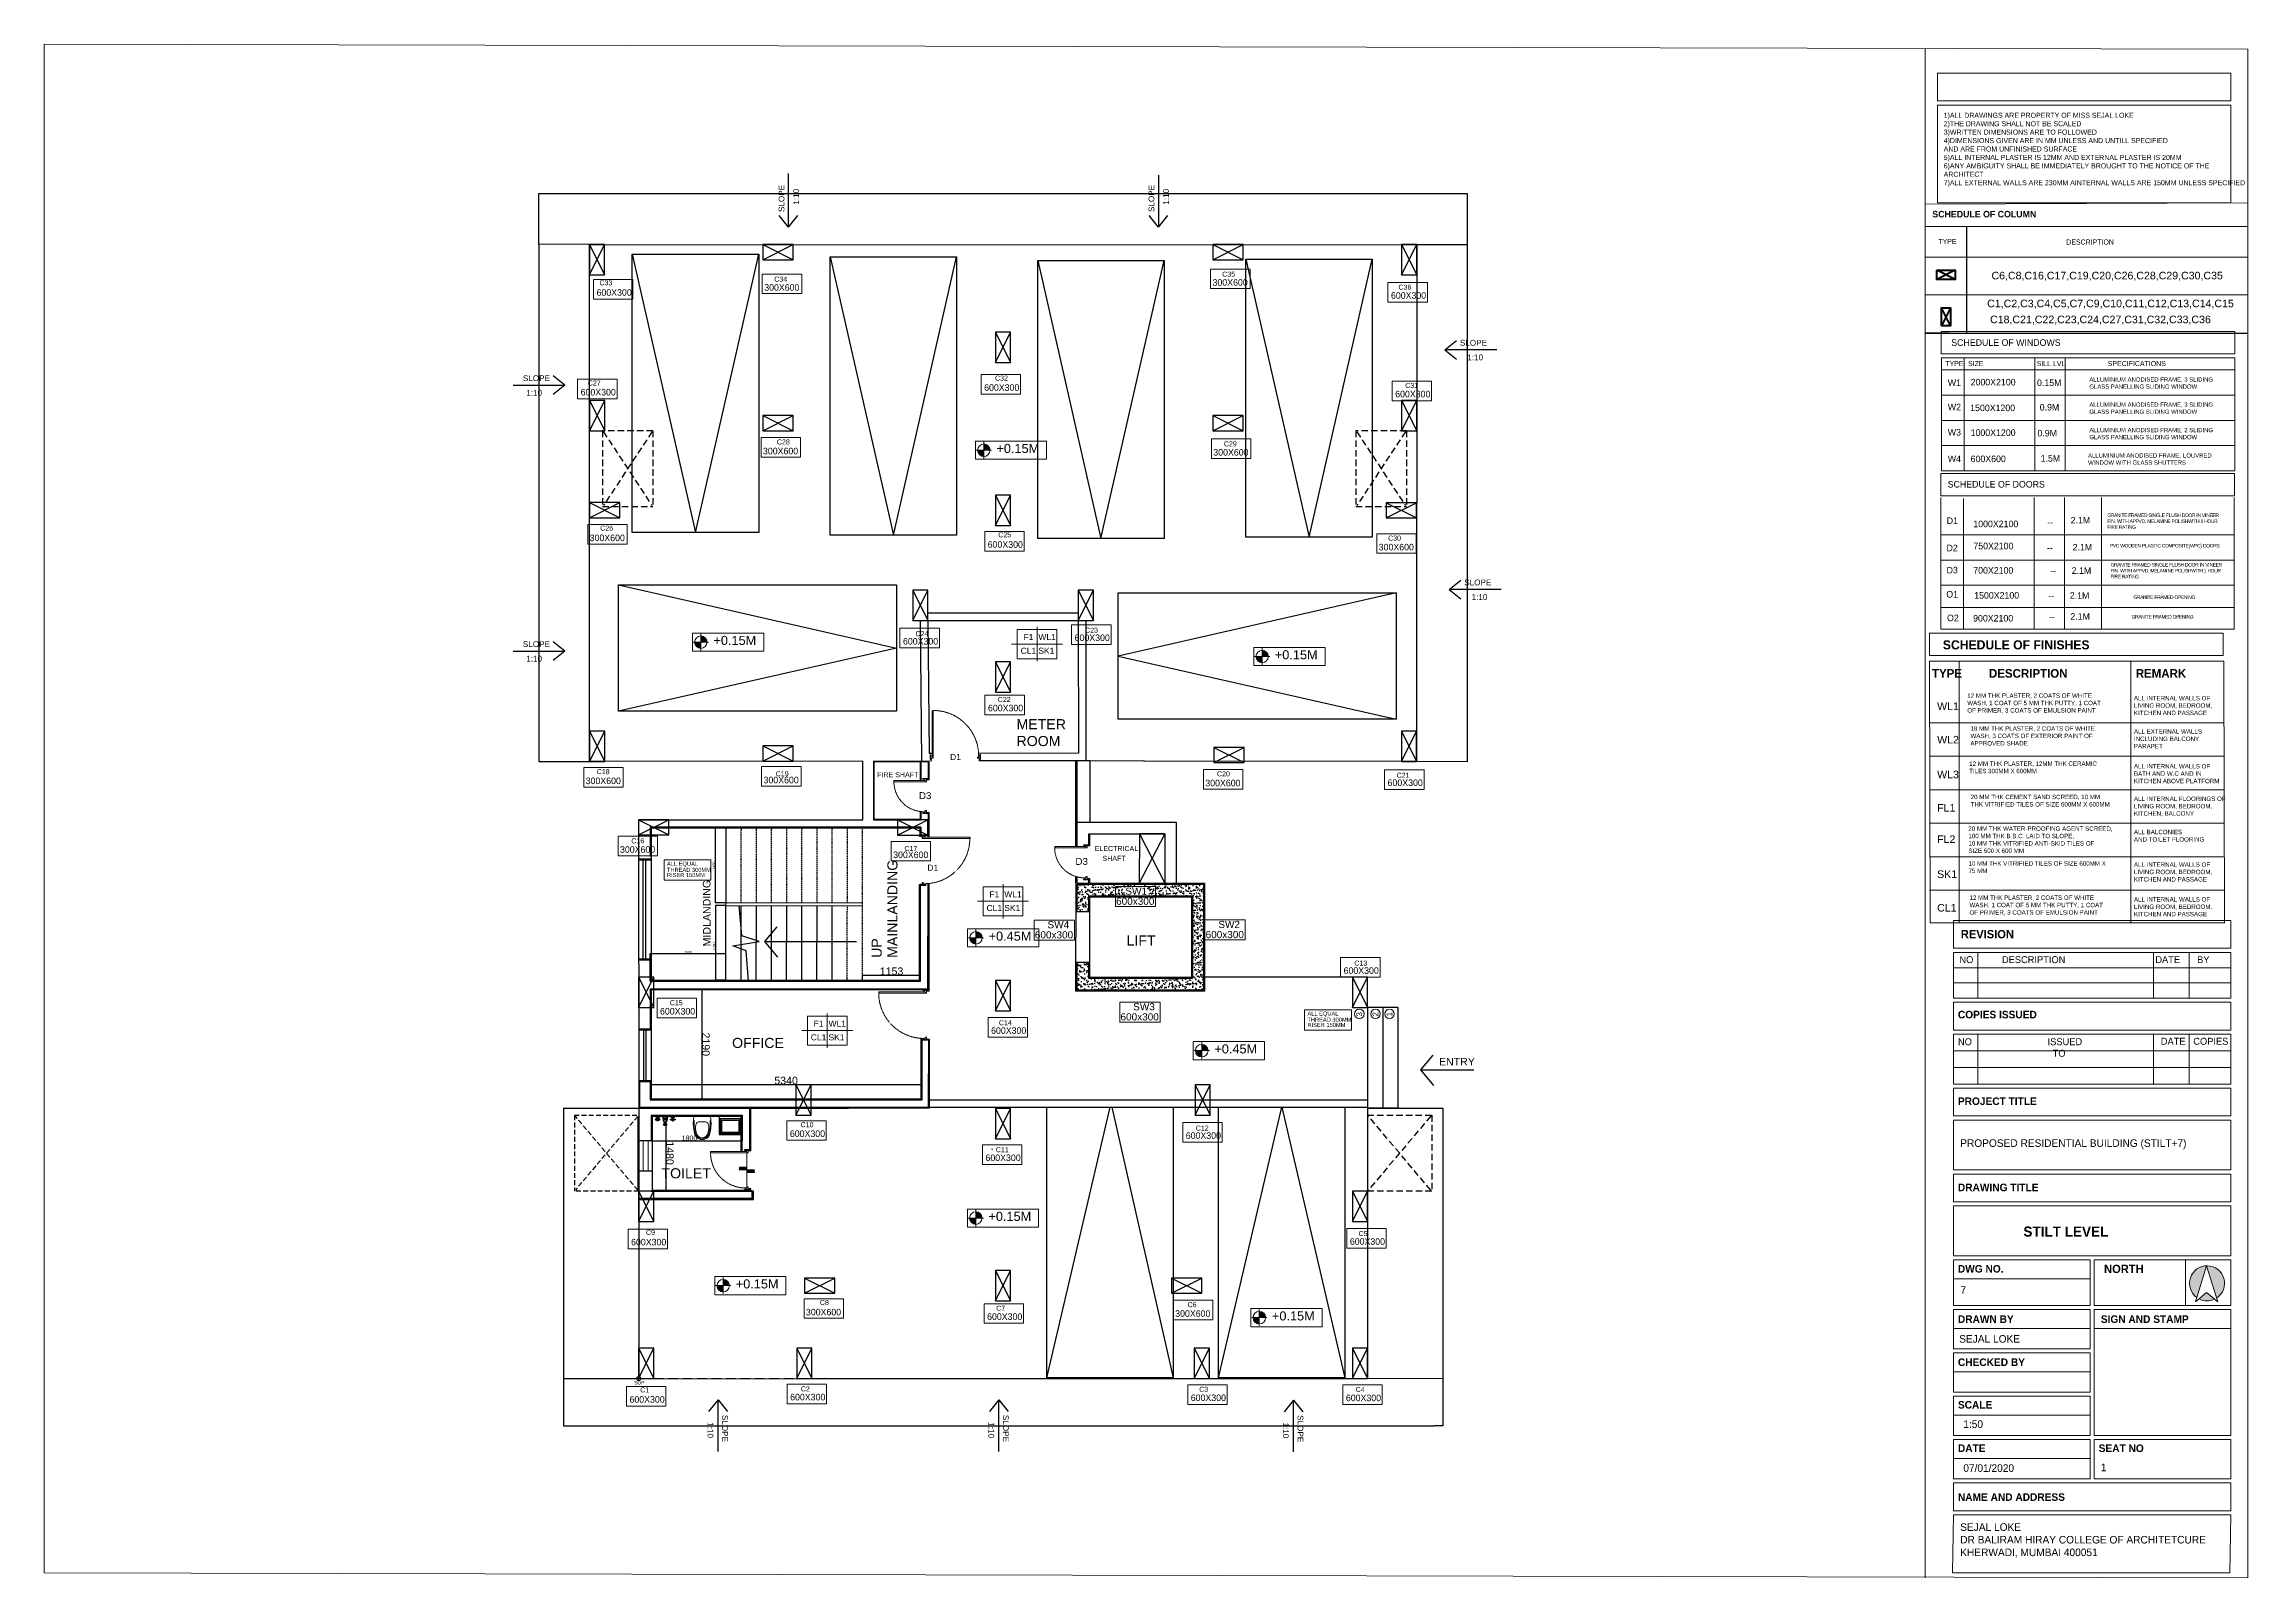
# Model space of a CAD drawing. Header units: millimetres. Extents: x -1932176 to 78768, y -1967 to 1266654.
# Drawn here: x -1742339 to -1698745, y 1209389 to 1239729 of the extents above; entities that cross this region are included whole.
import ezdxf

# ---------------------------------------------------------------- set-up
doc = ezdxf.new("R2010")
doc.units = ezdxf.units.MM
for name, pattern in [('DASHDOTX2', [50.8, 25.4, -12.7, 0, -12.7]), ('DASHED', [0.75, 0.5, -0.25]), ('DASHED2', [9.525, 6.35, -3.175]), ('HIDDEN2', [4.7625, 3.175, -1.5875])]:
    doc.linetypes.add(name, pattern=pattern)
for name, color, linetype, lineweight in [('CENTERLINE', 251, 'DASHDOTX2', 15), ('DOOR', 7, 'Continuous', 20), ('exterior', 255, 'Continuous', 25), ('GH', 7, 'Continuous', 20), ('Layer2', 7, 'Continuous', 5), ('LEVEL', 252, 'Continuous', 13), ('SHEET', 7, 'Continuous', 13), ('text', 252, 'Continuous', 5)]:
    doc.layers.add(name, color=color, linetype=linetype, lineweight=lineweight)
doc.layers.add('column', color=7, linetype='Continuous')
doc.styles.add('20 scale', font='ARIALN.TTF', dxfattribs={"height": 0.2})
doc.styles.get("Standard").update_dxf_attribs({"font": 'arial.ttf'})
doc.dimstyles.new('ISO-25', dxfattribs={"dimtxt": 150, "dimasz": 2.5, "dimexe": 1.25, "dimexo": 0.625, "dimtad": 1, "dimtxsty": 'Standard', "dimcen": 2.5, "dimadec": 0, "dimazin": 0, "dimtfac": 1, "dimtmove": 0, "dimatfit": 3, "dimfxl": 1, "dimarcsym": 0})

msp = doc.modelspace()

# ---------------------------------------------------------------- texts
for s, rotation, p in [('SLOPE', 90, (-1727694.45224, 1236407.09916)), ('1:10', 90, (-1727405.14016, 1236552.43614)), ('SLOPE', 90, (-1720377.13343, 1236407.09916)), ('1:10', 90, (-1720087.82135, 1236552.43614)), ('1:10', 270, (-1729215.73193, 1212469.80565)), ('SLOPE', 270, (-1728926.41985, 1212615.14263)), ('1:10', 270, (-1723660.2226, 1212469.80422)), ('SLOPE', 270, (-1723370.91053, 1212615.14121)), ('1:10', 270, (-1717833.67655, 1212463.81713)), ('SLOPE', 270, (-1717544.36448, 1212609.15411))]:
    msp.add_text(s, height=115.102653, rotation=rotation).set_placement(p)
for s, p in [('SLOPE', (-1714332.84281, 1233763.46694)), ('1:10', (-1714187.50582, 1233474.15487)), ('SLOPE', (-1732868.58839, 1233062.54428)), ('1:10', (-1732801.85698, 1232773.23221)), ('SLOPE', (-1714246.79692, 1229022.71442)), ('1:10', (-1714101.45993, 1228733.40235)), ('SLOPE', (-1732868.58839, 1227802.75901)), ('1:10', (-1732801.85698, 1227513.44694))]:
    msp.add_text(s, height=115.102653).set_placement(p)
at = {"color": 252}
for s, p in [('FIRE SHAFT', (-1725859.96102, 1225226.47204)), ('ELECTRICAL', (-1721558.35658, 1223766.81114)), ('SHAFT ', (-1721401.74055, 1223572.40919))]:
    msp.add_text(s, height=100, dxfattribs=at).set_placement(p)
at = {"ltscale": 30}
msp.add_text('SOP', height=68.234997, dxfattribs=at).set_placement((-1730664.75561, 1213215.21047))
at = {"transparency": 16777216, "attachment_point": 1}
for s, width, gutter_width, insert, char_height in [('{\\fCentury Gothic|b1|i0|c0|p34;SCHEDULE OF COLUMN}', 3849.7581024, 1065.26846, (-1704988.64112, 1236429.88108), 130), ('ENTRY', 9.5552924, 11139.68641, (-1714746.66471, 1219676.50481), 150)]:
    msp.add_mtext_dynamic_manual_height_columns(s, width=width, gutter_width=gutter_width, heights=[0], dxfattribs=dict(at, insert=insert, char_height=char_height))
at = {"color": 252, "transparency": 16777216, "attachment_point": 1}
for s, width, gutter_width, insert, char_height in [('METER\\PROOM', 262.2674758, 11139.68641, (-1723103.47372, 1226376.43514), 200), ('D1', 74.86437, 11139.68641, (-1724417.40753, 1225686.77141), 120), ('D1', 74.86437, 11139.68641, (-1724866.32185, 1223496.81469), 120), ('LIFT', 59.7041016, 12.5, (-1720926.49748, 1222096.86861), 200), ('OFFICE ', 121.0440724, 11139.68641, (-1728729.91853, 1220071.71453), 200), ('TOILET', 21.1594238, 12.5, (-1730126.54653, 1217492.69683), 200)]:
    msp.add_mtext_dynamic_manual_height_columns(s, width=width, gutter_width=gutter_width, heights=[0], dxfattribs=dict(at, insert=insert, char_height=char_height))
for s, width, insert, char_height, rotation in [('MAINLANDING', 819.1574768, (-1725657.92842, 1221653.7545), 200, 90), ('MIDLANDING', 172.5868935, (-1729303.18245, 1221881.36204), 150, 90.229845463)]:
    msp.add_mtext_dynamic_manual_height_columns(s, width=width, gutter_width=11139.68641, heights=[0], dxfattribs=dict(at, insert=insert, char_height=char_height, rotation=rotation))
at = {"transparency": 16777216, "insert": (-1725970.67127, 1221653.7545), "char_height": 200, "attachment_point": 1, "rotation": 90}
msp.add_mtext_dynamic_manual_height_columns('UP', width=303.0573039, gutter_width=11139.68641, heights=[0], dxfattribs=at)
at = {"layer": 'CENTERLINE', "linetype": 'ByBlock'}
for s, p in [('600x300', (-1721133.8981, 1222703.8646)), ('SW1', (-1720950.25498, 1222901.92647)), ('SW4', (-1722489.59585, 1222238.88834)), ('SW2', (-1719111.31475, 1222244.07989)), ('600x300', (-1722741.13418, 1222038.87176)), ('600x300', (-1719362.85308, 1222044.06331)), ('SW3', (-1720795.14974, 1220616.54832)), ('600x300', (-1721046.68806, 1220416.53174))]:
    msp.add_text(s, height=141.395203, dxfattribs=at).set_placement(p)
at = {"layer": 'exterior', "linetype": 'ByBlock', "lineweight": 20, "transparency": 16777216}
for s, p in [('C6,C8,C16,C17,C19,C20,C26,C28,C29,C30,C35', (-1703817.70145, 1235075.09183)), ('C1,C2,C3,C4,C5,C7,C9,C10,C11,C12,C13,C14,C15', (-1703903.21416, 1234523.02902)), ('C18,C21,C22,C23,C24,C27,C31,C32,C33,C36', (-1703846.19107, 1234206.90728))]:
    msp.add_text(s, height=150, dxfattribs=at).set_placement(p)
at = {"layer": 'Layer2', "linetype": 'ByBlock', "lineweight": 9, "transparency": 16777216, "char_height": 100, "attachment_point": 1}
for s, insert in [('{\\fCentury Gothic|b0|i0|c0|p34;TYPE}', (-1704869.39082, 1235874.47574)), ('{\\fCentury Gothic|b0|i0|c0|p34;DESCRIPTION}', (-1702338.87279, 1235863.68142))]:
    msp.add_mtext(s, dxfattribs=dict(at, insert=insert))
at = {"layer": 'Layer2', "color": 252, "linetype": 'ByBlock', "lineweight": 9, "true_color": 0x939598, "transparency": 16777216, "char_height": 130, "attachment_point": 1}
for s, insert in [('{\\fCentury Gothic|b0|i0|c0|p34;300X600}', (-1719226.27691, 1235078.93252)), ('{\\fCentury Gothic|b0|i0|c0|p34;600X300}', (-1731410.88808, 1234880.15177)), ('{\\fCentury Gothic|b0|i0|c0|p34;300X600}', (-1728094.08818, 1234979.79581)), ('{\\fCentury Gothic|b0|i0|c0|p34;600X300}', (-1715696.55265, 1234821.30957)), ('{\\fCentury Gothic|b0|i0|c0|p34;600X300}', (-1731726.10999, 1232908.58203)), ('{\\fCentury Gothic|b0|i0|c0|p34;600X300}', (-1723744.09247, 1232999.86693)), ('{\\fCentury Gothic|b0|i0|c0|p34;600X300}', (-1715612.92304, 1232871.03021)), ('{\\fCentury Gothic|b0|i0|c0|p34;300X600}', (-1728119.20089, 1231743.94004)), ('{\\fCentury Gothic|b0|i0|c0|p34;300X600}', (-1719210.73018, 1231718.83677)), ('{\\fCentury Gothic|b0|i0|c0|p34;300X600}', (-1731546.86952, 1230026.76545)), ('{\\fCentury Gothic|b0|i0|c0|p34;600X300}', (-1723673.60418, 1229895.84394)), ('{\\fCentury Gothic|b0|i0|c0|p34;300X600}', (-1715939.16167, 1229843.54195)), ('{\\fCentury Gothic|b0|i0|c0|p34;600X300}', (-1721953.93537, 1228050.44741)), ('{\\fCentury Gothic|b0|i0|c0|p34;600X300}', (-1725349.50254, 1227981.38325)), ('{\\fCentury Gothic|b0|i0|c0|p34;600X300}', (-1723668.04044, 1226660.51494)), ('{\\fCentury Gothic|b0|i0|c0|p34;300X600}', (-1731625.56369, 1225220.67137)), ('{\\fCentury Gothic|b0|i0|c0|p34;300X600}', (-1728107.53176, 1225236.62929)), ('{\\fCentury Gothic|b0|i0|c0|p34;300X600}', (-1719368.80956, 1225177.34908)), ('{\\fCentury Gothic|b0|i0|c0|p34;600X300}', (-1715763.35708, 1225182.94501)), ('{\\fCentury Gothic|b0|i0|c0|p34;300X600}', (-1730947.36301, 1223862.6035)), ('{\\fCentury Gothic|b0|i0|c0|p34;300X600}', (-1725543.73636, 1223757.50645)), ('{\\fCentury Gothic|b0|i0|c0|p34;600X300}', (-1716633.69329, 1221467.85685)), ('{\\fCentury Gothic|b0|i0|c0|p34;600X300}', (-1730155.63561, 1220663.14123)), ('{\\fCentury Gothic|b0|i0|c0|p34;600X300}', (-1723606.21597, 1220281.07419)), ('{\\fCentury Gothic|b0|i0|c0|p34;600X300}', (-1727586.9121, 1218241.17172)), ('{\\fCentury Gothic|b0|i0|c0|p34;600X300}', (-1719755.42635, 1218204.33905)), ('{\\fCentury Gothic|b0|i0|c0|p34;600X300}', (-1723717.16802, 1217764.20026)), ('{\\fCentury Gothic|b0|i0|c0|p34;600X300}', (-1730727.45338, 1216096.38544)), ('{\\fCentury Gothic|b0|i0|c0|p34;600X300}', (-1716509.85073, 1216108.64366)), ('{\\fCentury Gothic|b0|i0|c0|p34;300X600}', (-1727268.93932, 1214711.38233)), ('{\\fCentury Gothic|b0|i0|c0|p34;600X300}', (-1723685.20009, 1214622.72852)), ('{\\fCentury Gothic|b0|i0|c0|p34;300X600}', (-1719964.83232, 1214684.08539)), ('{\\fCentury Gothic|b0|i0|c0|p34;600X300}', (-1730759.21314, 1212985.51613)), ('{\\fCentury Gothic|b0|i0|c0|p34;600X300}', (-1727581.3335, 1213030.58283)), ('{\\fCentury Gothic|b0|i0|c0|p34;600X300}', (-1719656.88791, 1213017.28044)), ('{\\fCentury Gothic|b0|i0|c0|p34;600X300}', (-1716588.4329, 1213015.25078))]:
    msp.add_mtext_dynamic_manual_height_columns(s, width=741.9718666, gutter_width=57.3737, heights=[0], dxfattribs=dict(at, insert=insert))
at = {"layer": 'LEVEL'}
for s, height, p in [('+0.15M', 180.198019, (-1723500.92012, 1231640.15789)), ('F1', 120.216819, (-1722965.96536, 1227940.00342)), ('WL1', 120.216819, (-1722670.98768, 1227940.00342)), ('+0.15M', 180.198019, (-1729098.35895, 1227843.61806)), ('CL1', 120.216819, (-1723021.83408, 1227668.20531)), ('SK1', 120.216819, (-1722672.40801, 1227668.20531)), ('+0.15M', 180.198019, (-1717994.15786, 1227559.30849)), ('D3', 137.937206, (-1725033.84777, 1224793.91276)), ('ALL EQUAL', 80.564499, (-1730017.75757, 1223476.10785)), ('THREAD 300MM', 80.5644991, (-1730017.75757, 1223354.67477)), ('RISER 150MM', 80.5644991, (-1730017.75757, 1223251.79398)), ('D3', 137.937206, (-1721937.67272, 1223493.4696)), ('F1', 120.216819, (-1723640.67867, 1222852.66448)), ('WL1', 120.216819, (-1723345.70098, 1222852.66448)), ('CL1', 120.216819, (-1723696.54739, 1222580.86637)), ('SK1', 120.216819, (-1723347.12132, 1222580.86637)), ('+0.45M', 180.198019, (-1723655.64001, 1221994.23432)), ('F1', 120.216819, (-1727117.19349, 1220294.7024)), ('WL1', 120.216819, (-1726822.2158, 1220294.7024)), ('ALL EQUAL', 80.564499, (-1717348.64242, 1220512.42024)), ('THREAD 300MM', 80.5644991, (-1717348.64242, 1220390.98716)), ('RISER 150MM', 80.5644991, (-1717348.64242, 1220288.10637)), ('CL1', 120.216819, (-1727173.06221, 1220022.90429)), ('SK1', 120.216819, (-1726823.63614, 1220022.90429)), ('+0.45M', 180.198019, (-1719189.73724, 1219763.77994)), ('+0.15M', 180.198019, (-1723658.74473, 1216451.43138)), ('+0.15M', 180.198019, (-1728656.76286, 1215115.19858)), ('+0.15M', 180.198019, (-1718050.6456, 1214482.24684))]:
    msp.add_text(s, height=height, dxfattribs=at).set_placement(p)
for s, p in [('3', (-1716266.46759, 1220494.12749)), ('2', (-1715947.62702, 1220494.12749)), ('1', (-1715670.6274, 1220494.12749))]:
    msp.add_text(s, height=113.38724, rotation=90, dxfattribs=at).set_placement(p)
at = {"layer": 'SHEET', "color": 18, "linetype": 'ByBlock', "lineweight": 9, "true_color": 0x000000, "insert": (-1704763.13206, 1238370.33434), "char_height": 100, "attachment_point": 1}
msp.add_mtext_dynamic_manual_height_columns('{\\fCentury Gothic|b0|i0|c0|p34;1)ALL DRAWINGS ARE PROPERTY OF MISS SEJAL LOKE\\P2)THE DRAWING SHALL NOT BE SCALED \\P3)WRITTEN DIMENSIONS ARE TO FOLLOWED \\P4)DIMENSIONS GIVEN ARE IN MM UNLESS AND UNTILL SPECIFIED \\PAND ARE FROM UNFINISHED SURFACE \\P5)ALL INTERNAL PLASTER IS 12MM AND EXTERNAL PLASTER IS 20MM\\P6)ANY AMBIGUITY SHALL BE IMMEDIATELY BROUGHT TO THE NOTICE OF THE ARCHITECT \\P7)ALL EXTERNAL WALLS ARE 230MM AINTERNAL WALLS ARE 150MM UNLESS SPECIFIED}', width=5543.582225, gutter_width=57.3737, heights=[0], dxfattribs=at)
at = {"layer": 'SHEET', "transparency": 16777216, "attachment_point": 1}
for s, insert, char_height in [('{\\fCentury Gothic|b0|i0|c0|p34;SCHEDULE OF WINDOWS}', (-1704614.06743, 1233889.79959), 130), ('{\\fCentury Gothic|b0|i0|c0|p34;SCHEDULE OF DOORS}', (-1704684.4526, 1231086.91075), 130), ('{\\fCentury Gothic|b1|i0|c0|p34;SCHEDULE OF FINISHES}', (-1704779.93643, 1227935.68315), 180)]:
    msp.add_mtext_dynamic_manual_height_columns(s, width=3849.7581024, gutter_width=1065.26846, heights=[0], dxfattribs=dict(at, insert=insert, char_height=char_height))
at = {"layer": 'SHEET', "color": 18, "linetype": 'ByBlock', "lineweight": 9, "true_color": 0x000000, "transparency": 16777216, "char_height": 100, "attachment_point": 1}
for s, insert in [('{\\fCentury Gothic|b0|i0|c0|p34;TYPE}', (-1704731.31792, 1233459.52212)), ('{\\fCentury Gothic|b0|i0|c0|p34;SIZE}', (-1704281.94812, 1233459.52212)), ('{\\fCentury Gothic|b0|i0|c0|p34;SILL LVL}', (-1702924.16776, 1233459.52212)), ('{\\fCentury Gothic|b0|i0|c0|p34;SPECIFICATIONS}', (-1701518.6691, 1233459.52212))]:
    msp.add_mtext(s, dxfattribs=dict(at, insert=insert))
at = {"layer": 'SHEET', "color": 18, "linetype": 'ByBlock', "lineweight": 9, "true_color": 0x000000, "transparency": 16777216, "char_height": 130, "attachment_point": 1}
for s, width, insert in [('{\\fCentury Gothic|b0|i0|c0|p34;W1}', 741.9718666, (-1704681.55852, 1233094.62976)), ('{\\fCentury Gothic|b0|i0|c0|p34;2000X2100}', 933.8661191, (-1704230.14028, 1233106.69201)), ('{\\fCentury Gothic|b0|i0|c0|p34;0.15M}', 741.9718666, (-1702916.96534, 1233094.62976)), ('{\\fCentury Gothic|b0|i0|c0|p34;W2}', 741.9718666, (-1704681.55852, 1232615.17238)), ('{\\fCentury Gothic|b0|i0|c0|p34;1500X1200}', 998.7676604, (-1704239.36436, 1232597.96095)), ('{\\fCentury Gothic|b0|i0|c0|p34;0.9M}', 741.9718666, (-1702863.82769, 1232611.00214)), ('{\\fCentury Gothic|b0|i0|c0|p34;W3}', 741.9718666, (-1704681.55852, 1232115.18352)), ('{\\fCentury Gothic|b0|i0|c0|p34;1000X1200}', 880.6418958, (-1704230.14028, 1232107.52561)), ('{\\fCentury Gothic|b0|i0|c0|p34;0.9M}', 741.9718666, (-1702908.36696, 1232097.71096)), ('{\\fCentury Gothic|b0|i0|c0|p34;W4}', 741.9718666, (-1704681.55852, 1231590.11808)), ('{\\fCentury Gothic|b0|i0|c0|p34;600X600}', 741.9718666, (-1704230.14028, 1231589.43922)), ('{\\fCentury Gothic|b0|i0|c0|p34;1.5M}', 741.9718666, (-1702845.38728, 1231599.99959)), ('{\\fCentury Gothic|b0|i0|c0|p34;D1}', 741.9718666, (-1704702.17417, 1230366.28248)), ('{\\fCentury Gothic|b0|i0|c0|p34;1000X2100}', 741.9718666, (-1704177.31817, 1230303.38279)), ('{\\fCentury Gothic|b0|i0|c0|p34;--}', 741.9718666, (-1702714.36396, 1230333.76876)), ('{\\fCentury Gothic|b0|i0|c0|p34;2.1M}', 741.9718666, (-1702251.28682, 1230376.63618)), ('{\\fCentury Gothic|b0|i0|c0|p34;D2}', 741.9718666, (-1704705.80319, 1229827.04899)), ('{\\fCentury Gothic|b0|i0|c0|p34;750X2100}', 741.9718666, (-1704176.54742, 1229865.70156)), ('{\\fCentury Gothic|b0|i0|c0|p34;2.1M}', 741.9718666, (-1702212.04365, 1229842.21235)), ('{\\fCentury Gothic|b0|i0|c0|p34;D3}', 741.9718666, (-1704705.43795, 1229388.66861)), ('{\\fCentury Gothic|b0|i0|c0|p34;700X2100}', 741.9718666, (-1704178.51489, 1229384.52036)), ('{\\fCentury Gothic|b0|i0|c0|p34;--}', 741.9718666, (-1702722.22444, 1229831.76571)), ('{\\fCentury Gothic|b0|i0|c0|p34;2.1M}', 741.9718666, (-1702230.57656, 1229379.48477)), ('{\\fCentury Gothic|b0|i0|c0|p34;--}', 741.9718666, (-1702657.2665, 1229379.48477)), ('{\\fCentury Gothic|b0|i0|c0|p34;O1}', 741.9718666, (-1704711.29723, 1228911.03369)), ('{\\fCentury Gothic|b0|i0|c0|p34;1500X2100}', 741.9718666, (-1704159.88022, 1228888.89581)), ('{\\fCentury Gothic|b0|i0|c0|p34;--}', 741.9718666, (-1702694.48594, 1228887.11509)), ('{\\fCentury Gothic|b0|i0|c0|p34;2.1M}', 741.9718666, (-1702267.79601, 1228887.11509)), ('{\\fCentury Gothic|b0|i0|c0|p34;O2}', 741.9718666, (-1704697.09975, 1228443.01716)), ('{\\fCentury Gothic|b0|i0|c0|p34;900X2100}', 741.9718666, (-1704181.08707, 1228436.96874)), ('{\\fCentury Gothic|b0|i0|c0|p34;--}', 741.9718666, (-1702684.17392, 1228471.74693)), ('{\\fCentury Gothic|b0|i0|c0|p34;2.1M}', 741.9718666, (-1702257.48399, 1228471.74693))]:
    msp.add_mtext_dynamic_manual_height_columns(s, width=width, gutter_width=57.3737, heights=[0], dxfattribs=dict(at, insert=insert))
at = {"layer": 'SHEET', "color": 18, "lineweight": 5, "true_color": 0x000000, "transparency": 16777216, "char_height": 84, "width": 2690.214323, "attachment_point": 1}
for s, insert in [('ALLUMINIUM ANODISED FRAME, 3 SLIDING GLASS PANELLING SLIDING WINDOW', (-1701881.25971, 1233136.42226)), ('ALLUMINIUM ANODISED FRAME, 3 SLIDING GLASS PANELLING SLIDING WINDOW', (-1701881.25971, 1232639.50802)), ('ALLUMINIUM ANODISED FRAME, 2 SLIDING GLASS PANELLING SLIDING WINDOW', (-1701881.25971, 1232135.86106)), ('ALLUMINIUM ANODISED FRAME, LOUVRED WINDOW WITH GLASS SHUTTERS', (-1701907.19029, 1231633.30865))]:
    msp.add_mtext(s, dxfattribs=dict(at, insert=insert))
at = {"layer": 'SHEET', "color": 18, "true_color": 0x000000, "transparency": 16777216, "char_height": 70, "attachment_point": 1}
for s, insert, width in [('{\\T0.9;GRANITE FRAMED SINGLE FLUSH DOOR IN VINEER FIN. WITH APPVD. MELAMINE POLISHWITH 1 HOUR  FIRE RATING}', (-1701525.87103, 1230443.93245), 2327.7036479), ('{\\T0.9;PVC WOODEN PLASTIC COMPOSITE(WPC) DOORS}', (-1701475.3134, 1229842.02339), 2327.7036479), ('{\\T0.9;GRANITE FRAMED SINGLE FLUSH DOOR IN VINEER FIN. WITH APPVD. MELAMINE POLISHWITH 1 HOUR  FIRE RATING}', (-1701461.61028, 1229464.72338), 2327.7036479), ('{\\T0.9;GRANITE FRAMED OPENING\\P }', (-1701010.41786, 1228822.94492), 3691.8785176), ('{\\T0.9;GRANITE FRAMED OPENING\\P }', (-1701045.69785, 1228435.23734), 3691.8785176)]:
    msp.add_mtext(s, dxfattribs=dict(at, insert=insert, width=width))
at = {"layer": 'SHEET', "color": 0, "linetype": 'ByBlock', "lineweight": 20, "transparency": 16777216, "attachment_point": 1}
for s, width, heights, insert, char_height in [('{\\fCentury Gothic|b1|i0|c0|p34;TYPE}', 1212.7696396, [0], (-1704994.09996, 1227366.47674), 170), ('{\\fCentury Gothic|b1|i0|c0|p34;DESCRIPTION}', 1212.7696396, [0], (-1703867.1647, 1227366.47674), 170), ('{\\fCentury Gothic|b1|i0|c0|p34;REMARK}', 1212.7696396, [0], (-1700963.80886, 1227366.47674), 170), ('{\\H0.58333x;12 MM THK PLASTER, 2 COATS OF WHITE\\PWASH, 1 COAT OF 5 MM THK PUTTY, 1 }{\\H0.58333x;COAT\\POF PRIMER, 3 COATS OF EMULSION PAINT }', 2701.0079933, [476.17587], (-1704296.83758, 1226885.45557), 150), ('{\\H0.58333x;ALL INTERNAL WALLS OF\\PLIVING ROOM, BEDROOM,\\PKITCHEN AND PASSAGE}', 2701.0079933, [1133.82064], (-1700999.8047, 1226834.90624), 150), ('WL1', 989.9126675, [0], (-1704892.65987, 1226705.61307), 150), ('WL2', 989.9126675, [0], (-1704892.65987, 1226044.66015), 150), ('{\\H0.58333x;18 MM THK PLASTER, 2 COATS OF WHITE\\PWASH, 3 COATS OF EXTERIOR PAINT OF\\PAPPROVED SHADE}', 2701.0079933, [1133.82064], (-1704234.08515, 1226233.98776), 150), ('{\\H0.58333x;ALL EXTERNAL WALLS\\PINCLUDING BALCONY\\PPARAPET}', 2701.0079933, [1133.82064], (-1700999.8047, 1226176.59046), 150), ('{\\H0.58333x;12 MM THK PLASTER, 12MM THK CERAMIC\\PTILES 300MM X 600MM}', 2701.0079933, [1133.82064], (-1704258.10293, 1225539.78792), 150), ('{\\H0.58333x;ALL INTERNAL WALLS OF\\PBATH AND W.C AND IN\\PKITCHEN ABOVE PLATFORM}', 2701.0079933, [1133.82064], (-1700999.8047, 1225488.34794), 150), ('WL3', 989.9126675, [0], (-1704892.65987, 1225355.68953), 150), ('FL1', 989.9126675, [0], (-1704892.65987, 1224697.06673), 150), ('{\\H0.58333x;20 MM THK CEMENT SAND SCREED, 10 MM\\PTHK VITRIFIED TILES OF SIZE 600MM X 600MM}', 2701.0079933, [1133.82064], (-1704229.55399, 1224881.00016), 150), ('{\\H0.58333x;ALL INTERNAL FLOORINGS OF\\PLIVING ROOM, BEDROOM,\\PKITCHEN, BALCONY}', 2701.0079933, [1133.82064], (-1700999.8047, 1224845.06817), 150), ('{\\H0.58333x;20 MM THK WATER-PROOFING AGENT SCREED,  \\P100 MM THK B.B.C. LAID TO SLOPE,\\P10 MM THK VITRIFIED ANTI-SKID TILES OF\\PSIZE 600 X 600 MM}', 3132.7429923, [1133.82064], (-1704274.84492, 1224254.57154), 150), ('{\\H0.58333x;ALL BALCONIES\\PAND TOILET FLOORING}', 2701.0079933, [1133.82064], (-1700999.8047, 1224186.75239), 150), ('FL2', 989.9126675, [0], (-1704892.65987, 1224076.5901), 150), ('SK1', 989.9126675, [0], (-1704892.65987, 1223384.20887), 150), ('{\\H0.58333x;10 MM THK VITRIFIED TILES OF SIZE 600MM X\\P75 MM}', 2701.0079933, [1133.82064], (-1704272.51547, 1223565.9091), 150), ('{\\H0.58333x;ALL INTERNAL WALLS OF\\PLIVING ROOM, BEDROOM,\\PKITCHEN AND PASSAGE}', 2701.0079933, [1133.82064], (-1700999.8047, 1223543.39999), 150), ('{\\H0.58333x;12 MM THK PLASTER, 2 COATS OF WHITE\\PWASH, 1 COAT OF 5 MM THK PUTTY, 1 }{\\H0.58333x;COAT\\POF PRIMER, 3 COATS OF EMULSION PAINT }', 2701.0079933, [476.17587], (-1704253.37639, 1222888.76899), 150), ('{\\H0.58333x;ALL INTERNAL WALLS OF\\PLIVING ROOM, BEDROOM,\\PKITCHEN AND PASSAGE}', 2701.0079933, [1133.82064], (-1700999.8047, 1222855.15746), 150), ('CL1', 989.9126675, [0], (-1704892.65987, 1222719.48832), 150)]:
    msp.add_mtext_dynamic_manual_height_columns(s, width=width, gutter_width=850, heights=heights, dxfattribs=dict(at, insert=insert, char_height=char_height))
at = {"layer": 'SHEET', "color": 18, "linetype": 'Continuous', "lineweight": 9, "ltscale": 50, "true_color": 0x000000, "attachment_point": 1, "style": '20 scale'}
for s, width, heights, insert, char_height in [('{\\fCentury Gothic|b1|i0|c0|p34;REVISION  }', 66.4831048, [6.59764], (-1704424.9794, 1222205.48299), 164.6116632), ('\\pi-135.47;{\\fCentury Gothic|b0|i0|c0|p34;NO}', 8.7279214, [4.14976], (-1704316.7238, 1221687.68813), 137.176386), ('\\pi-565.24;{\\fCentury Gothic|b0|i0|c0|p34;DESCRIPTION}', 34.9161875, [4.14976], (-1703045.28352, 1221687.68813), 137.176386), ('\\pi-215.3;{\\fCentury Gothic|b0|i0|c0|p34;DATE}', 12.8232824, [4.14976], (-1700361.15591, 1221687.68813), 137.176386), ('\\pi-93.109;{\\fCentury Gothic|b0|i0|c0|p34;BY}', 13.5326087, [4.14976], (-1699657.5353, 1221687.68813), 137.176386), ('\\pi-135.47;{\\fCentury Gothic|b0|i0|c0|p34;NO}', 8.7279214, [4.14976], (-1704345.13084, 1220063.81374), 137.176386), ('\\pi-215.3;{\\fCentury Gothic|b0|i0|c0|p34;DATE}', 12.8232824, [4.14976], (-1700252.58604, 1220072.63825), 137.176386), ('\\pi-319.39;{\\fCentury Gothic|b0|i0|c0|p34;COPIES}', 13.5326087, [4.14976], (-1699505.96411, 1220072.63825), 137.176386), ('{\\fCentury Gothic|b1|i0|c0|p34;NORTH}', 30.7331048, [4.78312], (-1701590.73301, 1215584.18563), 164.6116632), ('{\\fCentury Gothic|b0|i0|c0|p34;7}', 689.9624133, [4.78312], (-1704432.14269, 1215159.60885), 150), ('{\\fCentury Gothic|b0|i0|c0|p34;SEJAL LOKE}', 2212.0658659, [4.78312], (-1704456.02708, 1214192.77098), 150), ('{\\fCentury Gothic|b0|i0|c0|p34;1:50}', 30.7331048, [4.78312], (-1704375.06575, 1212506.3908), 150), ('{\\fCentury Gothic|b0|i0|c0|p34;07/01/2020}', 1240.2372357, [4.78312], (-1704375.06575, 1211637.32948), 150), ('{\\fCentury Gothic|b0|i0|c0|p34;1}', 689.9624133, [4.78312], (-1701655.91107, 1211649.59638), 150)]:
    msp.add_mtext_dynamic_manual_height_columns(s, width=width, gutter_width=1125, heights=heights, dxfattribs=dict(at, insert=insert, char_height=char_height))
at = {"layer": 'SHEET', "linetype": 'ByBlock', "lineweight": 20, "attachment_point": 1}
for s, width, insert, char_height in [('{\\fCentury Gothic|b1|i0|c0|p34;COPIES ISSUED}', 2437.1509055, (-1704481.89373, 1220607.18011), 150), ('{\\fCentury Gothic|b1|i0|c0|p34;PROJECT TITLE}', 2437.1509055, (-1704481.89373, 1218893.84553), 150), ('{\\fCentury Gothic|b0|i0|c0|p34;PROPOSED RESIDENTIAL BUILDING (STILT+7)}', 4907.5748606, (-1704436.40342, 1218065.03015), 150), ('{\\fCentury Gothic|b1|i0|c0|p34;DRAWING TITLE}', 2437.1509055, (-1704481.89373, 1217188.82124), 150), ('{\\fCentury Gothic|b1|i0|c0|p34;STILT LEVEL }', 4907.5748606, (-1703186.57888, 1216340.37139), 200), ('{\\fCentury Gothic|b1|i0|c0|p34;DWG NO.}', 2437.1509055, (-1704481.89373, 1215578.9011), 150), ('{\\fCentury Gothic|b1|i0|c0|p34;DRAWN BY}', 2437.1509055, (-1704481.89373, 1214583.1828), 150), ('{\\fCentury Gothic|b1|i0|c0|p34;SIGN AND STAMP}', 2437.1509055, (-1701654.68018, 1214583.1828), 150), ('{\\fCentury Gothic|b1|i0|c0|p34;CHECKED BY}', 2437.1509055, (-1704481.89373, 1213731.25058), 150), ('{\\fCentury Gothic|b1|i0|c0|p34;SCALE}', 2437.1509055, (-1704481.89373, 1212888.73992), 150), ('{\\fCentury Gothic|b1|i0|c0|p34;DATE}', 2437.1509055, (-1704481.89373, 1212029.82865), 150), ('{\\fCentury Gothic|b1|i0|c0|p34;SEAT NO }', 2437.1509055, (-1701697.21309, 1212029.82865), 150), ('{\\fCentury Gothic|b1|i0|c0|p34;NAME AND ADDRESS}', 2437.1509055, (-1704481.89373, 1211063.47777), 150), ('{\\fCentury Gothic|b0|i0|c0|p34;SEJAL LOKE\\PDR BALIRAM HIRAY COLLEGE OF ARCHITETCURE \\PKHERWADI, MUMBAI 400051}', 4907.5748606, (-1704436.40342, 1210470.51875), 150)]:
    msp.add_mtext_dynamic_manual_height_columns(s, width=width, gutter_width=57.3737, heights=[0], dxfattribs=dict(at, insert=insert, char_height=char_height))
at = {"layer": 'SHEET', "color": 18, "linetype": 'Continuous', "lineweight": 9, "ltscale": 50, "true_color": 0x000000}
note = msp.add_mtext_dynamic_manual_height_columns('\\pi-271.72;{\\fCentury Gothic|b0|i0|c0|p34;ISSUED }', width=34.9161875, gutter_width=430.8795, heights=[4.14976, 0], dxfattribs=dict(at, insert=(-1703073.69055, 1220063.81374), char_height=137.176386, attachment_point=1, style='20 scale'))
for column, words in zip(note.columns.linked_columns, ['\\pi-99.249;{\\fCentury Gothic|b0|i0|c0|p34;TO}']):
    column.text = words
at = {"layer": 'text', "color": 252, "true_color": 0x939598, "transparency": 16777216, "char_height": 99.743185, "attachment_point": 1}
for s, insert in [('C33', (-1731353.59806, 1235057.00351)), ('C34', (-1727896.69309, 1235129.63351)), ('C35', (-1719036.46185, 1235227.5455)), ('C36', (-1715548.21587, 1234970.85372)), ('C27', (-1731584.18517, 1233074.16609)), ('C32', (-1723528.44151, 1233172.09846)), ('C31', (-1715415.44211, 1233026.89805)), ('C28', (-1727843.36266, 1231909.05139)), ('C29', (-1719001.00891, 1231871.07814)), ('C26', (-1731339.87805, 1230204.5447)), ('C25', (-1723465.16436, 1230072.59761)), ('C30', (-1715753.49688, 1230007.49584)), ('C24', (-1725102.30637, 1228117.1994)), ('C23', (-1721748.29497, 1228185.75558)), ('C22', (-1723475.47574, 1226814.73652)), ('C18', (-1731407.96331, 1225387.89239)), ('C19', (-1727867.66287, 1225346.12065)), ('C20', (-1719138.288, 1225343.82516)), ('C21', (-1715584.05546, 1225316.86991)), ('C16', (-1730722.08384, 1224018.88628)), ('C17', (-1725320.40759, 1223866.99781)), ('C13', (-1716420.779, 1221599.92713)), ('C15', (-1729962.43059, 1220817.51468)), ('C14', (-1723452.13871, 1220420.25503)), ('C10', (-1727375.22609, 1218404.20906)), ('C12', (-1719557.84254, 1218337.15748)), ('C11', (-1723512.69114, 1217908.691)), ('C9', (-1730434.10533, 1216274.36917)), ('C5', (-1716338.26594, 1216251.13192)), ('C8', (-1726993.47269, 1214888.35684)), ('C7', (-1723505.93016, 1214773.21862)), ('C6', (-1719721.02033, 1214844.44557)), ('C1', (-1730547.35908, 1213158.62717)), ('C2', (-1727369.20878, 1213178.82969)), ('C3', (-1719490.84497, 1213170.86239)), ('C4', (-1716394.17658, 1213168.36663))]:
    msp.add_mtext_dynamic_manual_height_columns(s, width=1.2192188, gutter_width=1, heights=[0], dxfattribs=dict(at, insert=insert))

# ---------------------------------------------------------------- blocks, each defined once
blk = doc.blocks.new('*D306')
at = {"color": 0, "lineweight": -2, "ltscale": 30, "transparency": 16777216}
for p, q in [((-1728852, 1222691), (-1729060, 1222691)), ((-1729059, 1222689), (-1729059, 1221214)), ((-1728852, 1221211), (-1729060, 1221211))]:
    blk.add_line(p, q, dxfattribs=at)
at = {"color": 0, "ltscale": 30, "transparency": 16777216}
for points in [[(-1729059, 1222689), (-1729058, 1222689), (-1729059, 1222691)], [(-1729059, 1221214), (-1729058, 1221214), (-1729059, 1221211)]]:
    blk.add_solid(points, dxfattribs=at)
at = {"layer": 'Defpoints', "color": 0, "ltscale": 30, "transparency": 16777216}
for p in [(-1728851, 1222691), (-1729059, 1221211), (-1728851, 1221211)]:
    blk.add_point(p, dxfattribs=at)
at = {"color": 0, "ltscale": 30, "transparency": 16777216, "insert": (-1729085, 1221882), "char_height": 50, "width": 397.07, "attachment_point": 5, "rotation": 90}
blk.add_mtext('1480', dxfattribs=at)
blk = doc.blocks.new('*D399')
at = {"color": 0, "lineweight": -2, "ltscale": 30, "transparency": 16777216}
for p, q in [((-1728850, 1224221), (-1729063, 1224221)), ((-1729062, 1224218), (-1729062, 1222744)), ((-1728852, 1222741), (-1729063, 1222741))]:
    blk.add_line(p, q, dxfattribs=at)
at = {"color": 0, "ltscale": 30, "transparency": 16777216}
for points in [[(-1729062, 1224218), (-1729062, 1224218), (-1729062, 1224221)], [(-1729062, 1222744), (-1729062, 1222744), (-1729062, 1222741)]]:
    blk.add_solid(points, dxfattribs=at)
at = {"layer": 'Defpoints', "color": 0, "ltscale": 30, "transparency": 16777216}
for p in [(-1728850, 1224221), (-1729062, 1222741), (-1728851, 1222741)]:
    blk.add_point(p, dxfattribs=at)
at = {"color": 0, "ltscale": 30, "transparency": 16777216, "insert": (-1729088, 1223481), "char_height": 50, "attachment_point": 5, "rotation": 90}
blk.add_mtext('1480', dxfattribs=at)
blk = doc.blocks.new('*D400')
at = {"color": 0, "lineweight": -2, "ltscale": 30, "transparency": 16777216}
for p, q in [((-1730350, 1221191), (-1730350, 1221739)), ((-1730347, 1221738), (-1728854, 1221738)), ((-1728851, 1221191), (-1728851, 1221739))]:
    blk.add_line(p, q, dxfattribs=at)
at = {"color": 0, "ltscale": 30, "transparency": 16777216}
for points in [[(-1730347, 1221738), (-1730347, 1221738), (-1730350, 1221738)], [(-1728854, 1221738), (-1728854, 1221738), (-1728851, 1221738)]]:
    blk.add_solid(points, dxfattribs=at)
at = {"layer": 'Defpoints', "color": 0, "ltscale": 30, "transparency": 16777216}
for p in [(-1728851, 1221738), (-1730350, 1221191), (-1728851, 1221191)]:
    blk.add_point(p, dxfattribs=at)
at = {"color": 0, "ltscale": 30, "transparency": 16777216, "insert": (-1729600, 1221764), "char_height": 50, "attachment_point": 5}
blk.add_mtext('1500', dxfattribs=at)
blk = doc.blocks.new('*D401')
at = {"color": 0, "lineweight": -2, "ltscale": 30, "transparency": 16777216}
for p, q in [((-1730330, 1218541), (-1730330, 1218036)), ((-1728530, 1218541), (-1728530, 1218036)), ((-1730328, 1218037), (-1728533, 1218037))]:
    blk.add_line(p, q, dxfattribs=at)
at = {"color": 0, "ltscale": 30, "transparency": 16777216}
for points in [[(-1730328, 1218038), (-1730328, 1218037), (-1730330, 1218037)], [(-1728533, 1218038), (-1728533, 1218037), (-1728530, 1218037)]]:
    blk.add_solid(points, dxfattribs=at)
at = {"layer": 'Defpoints', "color": 0, "ltscale": 30, "transparency": 16777216}
for p in [(-1730330, 1218541), (-1728530, 1218541), (-1728530, 1218037)]:
    blk.add_point(p, dxfattribs=at)
at = {"color": 0, "ltscale": 30, "transparency": 16777216, "insert": (-1729574, 1218089), "char_height": 100, "attachment_point": 5}
blk.add_mtext('1800', dxfattribs=at)
blk = doc.blocks.new('xibet4')
at = {"lineweight": 20}
for p, q in [((-204, -182), (204, -182)), ((0, -321), (-88, -321)), ((0, -321), (-86, -321)), ((0, -321), (88, -321)), ((0, -321), (86, -321))]:
    blk.add_line(p, q, dxfattribs=at)
for centre, major_axis, start_param, end_param in [((852, -375), (758, 758), 2.286025, 2.356194), ((-217, -300), (15.2, 15.2), 5.430029, 6.988465), ((852, -375), (742, -742), 3.856821, 3.926991), ((209, -470), (264, 264), 2.078252, 2.710479), ((-88, -386), (45.5, 45.5), 0.785398, 2.078252), ((88, -386), (45.5, -45.5), 1.063341, 2.356194), ((-209, -470), (264, 264), 5.143503, 5.77573), ((217, -300), (15.2, 15.2), 0.865517, 2.423953), ((-852, -375), (742, 742), 5.497787, 5.567957), ((-852, -375), (758, 758), 5.497787, 5.567957), ((0, -568), (136, -136), 4.149652, 4.45059), ((0, -568), (121, 121), 2.578855, 2.879793), ((0, -568), (136, -136), 4.45059, 5.497787), ((0, -568), (121, 121), 2.879793, 3.926991), ((0, -568), (102, -102), 4.149652, 5.497787), ((0, -568), (102, -102), 5.497787, 6.845923), ((0, -568), (121, 121), 3.926991, 4.974188), ((0, -568), (136, -136), 5.497787, 6.544985), ((0, -568), (121, 121), 4.974188, 5.275126), ((0, -568), (136, -136), 0.261799, 0.562737)]:
    blk.add_ellipse(centre, major_axis=major_axis, ratio=1, start_param=start_param, end_param=end_param, dxfattribs=at)
at = {"lineweight": 20, "extrusion": (0, 0, -1)}
for centre, major_axis, start_param, end_param in [((865, -350), (767, 767), 3.684098, 3.903495), ((858, -363), (761, 761), 3.985561, 4.095654), ((865, -350), (752, 752), 3.684098, 3.903495), ((-865, -350), (752, -752), -0.761903, -0.542505), ((-865, -350), (767, 767), 0.808894, 1.028291), ((-858, -363), (761, 761), 0.616735, 0.726828)]:
    blk.add_ellipse(centre, major_axis=major_axis, ratio=1, start_param=start_param, end_param=end_param, dxfattribs=at)
blk = doc.blocks.new('*D402')
at = {"color": 0, "lineweight": -2, "ltscale": 30, "transparency": 16777216}
for p, q in [((-1730330, 1218869), (-1730330, 1219151)), ((-1730327, 1219150), (-1724994, 1219150)), ((-1724991, 1218869), (-1724991, 1219151))]:
    blk.add_line(p, q, dxfattribs=at)
at = {"color": 0, "ltscale": 30, "transparency": 16777216}
for points in [[(-1730327, 1219150), (-1730327, 1219149), (-1730330, 1219150)], [(-1724994, 1219150), (-1724994, 1219150), (-1724991, 1219150)]]:
    blk.add_solid(points, dxfattribs=at)
at = {"layer": 'Defpoints', "color": 0, "ltscale": 30, "transparency": 16777216}
for p in [(-1724991, 1219150), (-1730330, 1218868), (-1724991, 1218868)]:
    blk.add_point(p, dxfattribs=at)
at = {"color": 0, "ltscale": 30, "transparency": 16777216, "insert": (-1727661, 1219227), "char_height": 150, "attachment_point": 5, "rotation": 0.0018}
blk.add_mtext('5340', dxfattribs=at)
blk = doc.blocks.new('*D307')
at = {"color": 0, "lineweight": -2, "ltscale": 30, "transparency": 16777216}
for p, q in [((-1730329, 1221041), (-1729324, 1221041)), ((-1729326, 1221038), (-1729325, 1218851)), ((-1730329, 1218848), (-1729324, 1218848))]:
    blk.add_line(p, q, dxfattribs=at)
at = {"color": 0, "ltscale": 30, "transparency": 16777216}
for points in [[(-1729325, 1221038), (-1729326, 1221038), (-1729326, 1221041)], [(-1729325, 1218851), (-1729326, 1218851), (-1729325, 1218848)]]:
    blk.add_solid(points, dxfattribs=at)
at = {"layer": 'Defpoints', "color": 0, "ltscale": 30, "transparency": 16777216}
for p in [(-1730330, 1221041), (-1730330, 1218848), (-1729325, 1218848)]:
    blk.add_point(p, dxfattribs=at)
at = {"color": 0, "ltscale": 30, "transparency": 16777216, "insert": (-1729248, 1219944), "char_height": 150, "attachment_point": 5, "rotation": 270.0018}
blk.add_mtext('2190', dxfattribs=at)
blk = doc.blocks.new('*D403')
at = {"color": 0, "lineweight": -2, "ltscale": 30, "transparency": 16777216}
for p, q in [((-1730309, 1218521), (-1730038, 1218521)), ((-1730039, 1218519), (-1730039, 1217044)), ((-1730309, 1217041), (-1730038, 1217041))]:
    blk.add_line(p, q, dxfattribs=at)
at = {"color": 0, "ltscale": 30, "transparency": 16777216}
for points in [[(-1730039, 1218519), (-1730040, 1218519), (-1730039, 1218521)], [(-1730039, 1217044), (-1730040, 1217044), (-1730039, 1217041)]]:
    blk.add_solid(points, dxfattribs=at)
at = {"layer": 'Defpoints', "color": 0, "ltscale": 30, "transparency": 16777216}
for p in [(-1730310, 1218521), (-1730310, 1217041), (-1730039, 1217041)]:
    blk.add_point(p, dxfattribs=at)
at = {"color": 0, "ltscale": 30, "transparency": 16777216, "insert": (-1729962, 1217793), "char_height": 150, "attachment_point": 5, "rotation": 270.0002}
blk.add_mtext('1480', dxfattribs=at)
blk = doc.blocks.new('*D407')
at = {"color": 0, "lineweight": -2, "ltscale": 30, "transparency": 16777216}
for p, q in [((-1726153, 1221192), (-1726153, 1221311)), ((-1726150, 1221310), (-1725002, 1221310)), ((-1725000, 1221193), (-1725000, 1221312))]:
    blk.add_line(p, q, dxfattribs=at)
at = {"color": 0, "ltscale": 30, "transparency": 16777216}
for points in [[(-1726150, 1221311), (-1726150, 1221310), (-1726153, 1221310)], [(-1725002, 1221311), (-1725002, 1221310), (-1725000, 1221310)]]:
    blk.add_solid(points, dxfattribs=at)
at = {"layer": 'Defpoints', "color": 0, "ltscale": 30, "transparency": 16777216}
for p in [(-1726153, 1221192), (-1725000, 1221310), (-1725000, 1221192)]:
    blk.add_point(p, dxfattribs=at)
at = {"color": 0, "ltscale": 30, "transparency": 16777216, "insert": (-1725576, 1221388), "char_height": 150, "attachment_point": 5, "rotation": 0.0114}
blk.add_mtext('1153', dxfattribs=at)

# ---------------------------------------------------------------- dimensions: what is measured, and where the dimension line sits
at = {"color": 252, "ltscale": 30}
dim = msp.add_linear_dim(base=(-1729062.0114, 1222741.12529), p1=(-1728849.82527, 1224220.8604), p2=(-1728851.13957, 1222741.12529), angle=90, text='1480', dimstyle='ISO-25', override={"dimtxt": 50}, dxfattribs=at)
dim.commit()
dim.dimension.update_dxf_attribs({"geometry": '*D399', "text_midpoint": (-1729088.16505, 1223480.99284)})
dim = msp.add_linear_dim(base=(-1729058.58301, 1221211.16472), p1=(-1728851.40808, 1222691.12384), p2=(-1728851.10744, 1221211.16472), angle=90, text='1480', dimstyle='ISO-25', override={"dimtxt": 50}, dxfattribs=at)
dim.commit()
dim.dimension.update_dxf_attribs({"geometry": '*D306', "text_midpoint": (-1729058.58301, 1221881.98429), "dimtype": 160})
dim = msp.add_linear_dim(base=(-1728851.10744, 1221737.9497), p1=(-1730349.82527, 1221190.86027), p2=(-1728851.10744, 1221190.86027), text='1500', dimstyle='ISO-25', override={"dimtxt": 50}, dxfattribs=at)
dim.commit()
dim.dimension.update_dxf_attribs({"geometry": '*D400', "text_midpoint": (-1729600.46636, 1221764.10335)})
for p1, p2, distance, text, picture, middle in [((-1726152.91948, 1221191.69718), (-1724999.69779, 1221191.92715), 118.48429, '1153', '*D407', (-1725576.34767, 1221387.55856)), ((-1730329.82589, 1221040.86165), (-1730329.75531, 1218848.02584), 1004.30997, '2190', '*D307', (-1729248.26968, 1219944.47856)), ((-1730329.75594, 1218868.02445), (-1724991.47819, 1218868.1963), 281.87229, '5340', '*D402', (-1727660.62863, 1219227.24477))]:
    dim = msp.add_aligned_dim(p1=p1, p2=p2, distance=distance, text=text, dimstyle='ISO-25', dxfattribs=at)
    dim.commit()
    dim.dimension.update_dxf_attribs({"geometry": picture, "text_midpoint": middle})
dim = msp.add_linear_dim(base=(-1728530.0549, 1218037.25483), p1=(-1730330.11031, 1218541.22867), p2=(-1728530.0549, 1218541.22867), text='1800', dimstyle='ISO-25', override={"dimtxt": 100}, dxfattribs=at)
dim.commit()
dim.dimension.update_dxf_attribs({"geometry": '*D401', "text_midpoint": (-1729573.63973, 1218037.25483), "dimtype": 160})
dim = msp.add_linear_dim(base=(-1730039.23876, 1217041.22975), p1=(-1730310.0549, 1218521.22867), p2=(-1730310.04939, 1217041.22874), angle=270.000213263, dimstyle='ISO-25', dxfattribs=at)
dim.commit()
dim.dimension.update_dxf_attribs({"geometry": '*D403', "text_midpoint": (-1730039.24156, 1217793.42915), "dimtype": 161})

# ---------------------------------------------------------------- hatches: boundary and pattern name
h = msp.add_hatch()
h.set_pattern_fill('ANSI31', color=256, scale=2)
h.set_pattern_definition([(45, (-1925760.906, 1149339.8584), (-4.49012806, 4.49012806), [])])
h.paths.add_polyline_path([(-1723827.9035, 1225670.39465, -1), (-1723815.9035, 1225670.39465), (-1723815.9035, 1225579.42197), (-1723827.9035, 1225579.42197)])
h.paths.add_polyline_path([(-1723839.9035, 1225601.19593), (-1723827.9035, 1225601.19593), (-1723827.9035, 1225579.42197), (-1723827.9035, 1225549.33406), (-1723839.9035, 1225549.33406)])
h.paths.add_polyline_path([(-1724811.1454, 1225670.39465, -1), (-1724799.1454, 1225670.39465), (-1724799.1454, 1225579.42197), (-1724811.1454, 1225579.42197)])
h.paths.add_polyline_path([(-1724799.1454, 1225601.19593), (-1724787.1454, 1225601.19593), (-1724787.1454, 1225549.33406), (-1724799.1454, 1225549.33406)])
h = msp.add_hatch()
h.set_pattern_fill('ANSI31', color=256, scale=2)
h.set_pattern_definition([(45, (-1931109.399, 1145334.501), (-4.49012806, 4.49012806), [])])
h.paths.add_polyline_path([(-1724862.66765, 1225200.9954), (-1724953.64033, 1225200.9954, 1), (-1724953.64033, 1225188.9954), (-1724862.66765, 1225188.9954)])
h.paths.add_polyline_path([(-1724832.57973, 1225188.9954), (-1724884.4416, 1225188.9954), (-1724884.4416, 1225176.9954), (-1724832.57973, 1225176.9954)])
h.paths.add_polyline_path([(-1724862.66765, 1224520.02305), (-1724953.64033, 1224520.02305, 1), (-1724953.64033, 1224508.02305), (-1724862.66765, 1224508.02305)])
h.paths.add_polyline_path([(-1724832.57973, 1224532.02305), (-1724884.4416, 1224532.02305), (-1724884.4416, 1224520.02305), (-1724862.66765, 1224520.02305), (-1724832.57973, 1224520.02305)])
h = msp.add_hatch()
h.set_pattern_fill('ANSI31', color=256, scale=2, angle=-90)
h.set_pattern_definition([(315, (-1801234.1586, 1425029.496), (4.49012806, 4.49012806), [])])
h.paths.add_polyline_path([(-1724903.6224, 1223096.49349, -1), (-1724903.6224, 1223084.49349), (-1724994.59508, 1223084.49349), (-1724994.59508, 1223096.49349)])
h.paths.add_polyline_path([(-1724972.82113, 1223108.49349), (-1724972.82113, 1223096.49349), (-1724994.59508, 1223096.49349), (-1725024.68299, 1223096.49349), (-1725024.68299, 1223108.49349)])
h.paths.add_polyline_path([(-1724903.6224, 1224079.7354, -1), (-1724903.6224, 1224067.7354), (-1724994.59508, 1224067.7354), (-1724994.59508, 1224079.7354)])
h.paths.add_polyline_path([(-1724972.82113, 1224067.7354), (-1724972.82113, 1224055.7354), (-1725024.68299, 1224055.7354), (-1725024.68299, 1224067.7354)])
h = msp.add_hatch()
h.set_pattern_fill('ANSI31', color=256, scale=2)
h.set_pattern_definition([(45, (-1927929.2356, 1144026.713), (-4.49012806, 4.49012806), [])])
h.paths.add_polyline_path([(-1721682.50448, 1223893.2079), (-1721773.47715, 1223893.2079, 1), (-1721773.47715, 1223881.2079), (-1721682.50448, 1223881.2079)])
h.paths.add_polyline_path([(-1721652.41656, 1223881.2079), (-1721704.27843, 1223881.2079), (-1721704.27843, 1223869.2079), (-1721652.41656, 1223869.2079)])
h.paths.add_polyline_path([(-1721682.50448, 1223212.23556), (-1721773.47715, 1223212.23556, 1), (-1721773.47715, 1223200.23556), (-1721682.50448, 1223200.23556)])
h.paths.add_polyline_path([(-1721652.41656, 1223224.23556), (-1721704.27843, 1223224.23556), (-1721704.27843, 1223212.23556), (-1721682.50448, 1223212.23556), (-1721652.41656, 1223212.23556)])
at = {"ltscale": 30}
h = msp.add_hatch(dxfattribs=at)
h.set_pattern_fill('AR-SAND', color=252, scale=2)
h.set_pattern_definition([(37.5, (-1478533.71, 677709.25), (-3.200063, 97.882647), [0, -77.216, 0, -86.36, 0, -82.55]), (7.5, (-1478533.71, 677709.25), (89.904657, 143.36502), [0, -41.656, 0, -69.596, 0, -26.67]), (327.5, (-1478596.19, 677709.25), (158.198474, 0.287437), [0, -25.4, 0, -91.44, 0, -119.38]), (317.5, (-1478596.19, 677709.25), (152.71129, 44.585865), [0, -12.7, 0, -59.944, 0, -68.58])])
h.paths.add_polyline_path([(-1719404.84649, 1223109.338), (-1720202.17617, 1223109.54062), (-1720202.17617, 1223094.60293), (-1720998.3254, 1223094.60293), (-1720998.3254, 1223109.74294), (-1721902.54492, 1223109.97272), (-1721902.68369, 1222563.91594), (-1721672.60182, 1222563.39316), (-1721672.54446, 1222867.39605), (-1721672.47671, 1222879.34393), (-1719622.84649, 1222879.338), (-1719623.22001, 1221246.88517), (-1721672.85013, 1221247.35415), (-1721672.7905, 1221563.39101), (-1721902.93781, 1221563.91394), (-1721903.0767, 1221017.35416), (-1719405.23426, 1221016.88518)])
h = msp.add_hatch()
h.set_pattern_fill('ANSI31', color=256, scale=2, angle=-90)
h.set_pattern_definition([(315, (-1801144.363, 1421969.068), (4.49012806, 4.49012806), [])])
h.paths.add_polyline_path([(-1724952.2243, 1220036.06537, 1), (-1724952.2243, 1220024.06537), (-1724861.25162, 1220024.06537), (-1724861.25162, 1220036.06537)])
h.paths.add_polyline_path([(-1724883.02558, 1220048.06537), (-1724883.02558, 1220036.06537), (-1724861.25162, 1220036.06537), (-1724831.16371, 1220036.06537), (-1724831.16371, 1220048.06537)])
h.paths.add_polyline_path([(-1724952.2243, 1221019.30727, 1), (-1724952.2243, 1221007.30727), (-1724861.25162, 1221007.30727), (-1724861.25162, 1221019.30727)])
h.paths.add_polyline_path([(-1724883.02558, 1221007.30727), (-1724883.02558, 1220995.30727), (-1724831.16371, 1220995.30727), (-1724831.16371, 1221007.30727)])
h = msp.add_hatch()
h.set_pattern_fill('ANSI31', color=256, scale=2, angle=90)
h.set_pattern_definition([(135, (-1652067.4166, 1014581.9085), (-4.49012806, -4.49012806), [])])
h.paths.add_polyline_path([(-1728481.11549, 1217077.44861, 1), (-1728481.11549, 1217065.44861), (-1728390.14281, 1217065.44861), (-1728390.14281, 1217077.44861)])
h.paths.add_polyline_path([(-1728411.91676, 1217089.44861), (-1728411.91676, 1217077.44861), (-1728390.14281, 1217077.44861), (-1728360.0549, 1217077.44861), (-1728360.0549, 1217089.44861)])
h.paths.add_polyline_path([(-1728481.11549, 1217858.42095, 1), (-1728481.11549, 1217846.42095), (-1728390.14281, 1217846.42095), (-1728390.14281, 1217858.42095)])
h.paths.add_polyline_path([(-1728411.91676, 1217846.42095), (-1728411.91676, 1217834.42095), (-1728360.0549, 1217834.42095), (-1728360.0549, 1217846.42095)])
at = {"layer": 'LEVEL'}
h = msp.add_hatch(color=7, dxfattribs=at)
h.dxf.hatch_style = 1
h.paths.add_polyline_path([(-1723750.74911, 1231696.29527), (-1723874.97829, 1231696.29527, 0.0015394316), (-1723874.98065, 1231695.53029, 0.4142135624), (-1723750.74911, 1231571.29876)])
h.paths.add_polyline_path([(-1723750.74911, 1231819.76183), (-1723750.74911, 1231696.29527), (-1723626.51993, 1231696.29527, 0.4124111554)])
h = msp.add_hatch(color=7, dxfattribs=at)
h.dxf.hatch_style = 1
h.paths.add_polyline_path([(-1729348.18794, 1227899.75544), (-1729472.41712, 1227899.75544, 0.0015394316), (-1729472.41948, 1227898.99046, 0.4142135624), (-1729348.18794, 1227774.75892)])
h.paths.add_polyline_path([(-1729348.18794, 1228023.22199), (-1729348.18794, 1227899.75544), (-1729223.95876, 1227899.75544, 0.4124111554)])
h = msp.add_hatch(color=7, dxfattribs=at)
h.dxf.hatch_style = 1
h.paths.add_polyline_path([(-1718243.98685, 1227615.44587), (-1718368.21603, 1227615.44587, 0.0015394316), (-1718368.21839, 1227614.68089, 0.4142135624), (-1718243.98685, 1227490.44936)])
h.paths.add_polyline_path([(-1718243.98685, 1227738.91243), (-1718243.98685, 1227615.44587), (-1718119.75767, 1227615.44587, 0.4124111554)])
h = msp.add_hatch(color=7, dxfattribs=at)
h.dxf.hatch_style = 1
h.paths.add_polyline_path([(-1723905.469, 1222050.3717), (-1724029.69818, 1222050.3717, 0.0015394316), (-1724029.70053, 1222049.60672, 0.4142135624), (-1723905.469, 1221925.37518)])
h.paths.add_polyline_path([(-1723905.469, 1222173.83825), (-1723905.469, 1222050.3717), (-1723781.23982, 1222050.3717, 0.4124111554)])
h = msp.add_hatch(color=7, dxfattribs=at)
h.dxf.hatch_style = 1
h.paths.add_polyline_path([(-1719439.56623, 1219819.91732), (-1719563.79541, 1219819.91732, 0.0015394316), (-1719563.79777, 1219819.15234, 0.4142135624), (-1719439.56623, 1219694.92081)])
h.paths.add_polyline_path([(-1719439.56623, 1219943.38388), (-1719439.56623, 1219819.91732), (-1719315.33705, 1219819.91732, 0.4124111554)])
h = msp.add_hatch(dxfattribs=at)
h.set_pattern_fill('ANSI31', color=256, scale=4, angle=90)
h.set_pattern_definition([(135, (-1660324.923, 959319.152), (-8.9802561, -8.9802561), [])])
h.paths.add_polyline_path([(-1728586.91676, 1217511.93478), (-1728586.91676, 1217461.93478), (-1728436.91676, 1217461.93478), (-1728436.91676, 1217511.93478)])
h.paths.add_polyline_path([(-1728436.91676, 1217461.93478), (-1728436.91676, 1217411.93478), (-1728286.91676, 1217411.93478), (-1728286.91676, 1217461.93478)])
h = msp.add_hatch(color=7, dxfattribs=at)
h.dxf.hatch_style = 1
h.paths.add_polyline_path([(-1723908.57372, 1216507.56876), (-1724032.80291, 1216507.56876, 0.0015394316), (-1724032.80526, 1216506.80378, 0.4142135624), (-1723908.57372, 1216382.57224)])
h.paths.add_polyline_path([(-1723908.57372, 1216631.03531), (-1723908.57372, 1216507.56876), (-1723784.34454, 1216507.56876, 0.4124111554)])
h = msp.add_hatch(color=7, dxfattribs=at)
h.dxf.hatch_style = 1
h.paths.add_polyline_path([(-1728906.59185, 1215171.33596), (-1729030.82103, 1215171.33596, 0.0015394316), (-1729030.82339, 1215170.57099, 0.4142135624), (-1728906.59185, 1215046.33945)])
h.paths.add_polyline_path([(-1728906.59185, 1215294.80252), (-1728906.59185, 1215171.33596), (-1728782.36267, 1215171.33596, 0.4124111554)])
h = msp.add_hatch(color=7, dxfattribs=at)
h.dxf.hatch_style = 1
h.paths.add_polyline_path([(-1718300.47459, 1214538.38422), (-1718424.70377, 1214538.38422, 0.0015394316), (-1718424.70613, 1214537.61924, 0.4142135624), (-1718300.47459, 1214413.38771)])
h.paths.add_polyline_path([(-1718300.47459, 1214661.85078), (-1718300.47459, 1214538.38422), (-1718176.24541, 1214538.38422, 0.4124111554)])
at = {"layer": 'SHEET', "linetype": 'ByBlock', "lineweight": 20, "transparency": 33554687}
h = msp.add_hatch(color=0, dxfattribs=at)
h.dxf.hatch_style = 1
h.paths.add_polyline_path([(-1699561.35078, 1215560.84071), (-1699363.69226, 1214925.26614, 3.231701641), (-1699756.17353, 1214934.38462)])
h.paths.add_polyline_path([(-1699561.35078, 1215037.34989), (-1699713.03664, 1214907.90591, 0.2347967333), (-1699403.71766, 1214902.83071)])

# ---------------------------------------------------------------- linework, layer by layer
at = {"linetype": 'ByBlock', "transparency": 16777216}
for p, q in [((-1732550.92923, 1236770.09), (-1714187.50582, 1236770.56363)), ((-1704309.06332, 1236123.79018), (-1704309.06332, 1234011.06457))]:
    msp.add_line(p, q, dxfattribs=at)
at = {"transparency": 16777216}
for p, q in [((-1732550.92923, 1235770.09), (-1732550.92923, 1236770.09)), ((-1731550.40283, 1235767.06468), (-1732550.92923, 1235770.09)), ((-1732550.92923, 1235770.09), (-1732550.92923, 1225540.69589)), ((-1715187.50582, 1235767.06468), (-1714187.50582, 1235767.06468)), ((-1714187.50582, 1235767.06468), (-1714187.50582, 1225530.47969)), ((-1732550.92923, 1225540.69589), (-1731549.01582, 1225536.72103)), ((-1725934.75243, 1225547.97936), (-1724832.9943, 1225548.42349)), ((-1725934.75243, 1225547.97936), (-1725934.44349, 1225014.76821)), ((-1725922.75243, 1225535.80169), (-1725922.80124, 1225026.77487)), ((-1725922.75243, 1225535.80169), (-1724851.11398, 1225535.86892)), ((-1725002.7526, 1225163.9954), (-1725002.75256, 1225535.80174)), ((-1724990.7526, 1225163.9954), (-1724990.75173, 1225535.86623)), ((-1724832.84457, 1225176.99189), (-1724832.9943, 1225548.42349)), ((-1714187.50582, 1225530.47969), (-1715184.13463, 1225536.10248)), ((-1725934.44349, 1225014.76821), (-1725934.07971, 1224386.89593)), ((-1725922.80124, 1225026.77487), (-1725922.86145, 1224398.9025)), ((-1728852.88585, 1221211.16436), (-1728849.8806, 1224220.8604)), ((-1725934.07971, 1224386.89593), (-1724990.75268, 1224386.81314)), ((-1725922.86145, 1224398.9025), (-1725002.75256, 1224398.81419)), ((-1725002.75268, 1224398.81431), (-1725002.75267, 1224548.51044)), ((-1724990.75268, 1224386.81314), (-1724990.75267, 1224547.2358)), ((-1724832.39494, 1224042.7354), (-1724832.58457, 1224532.02305)), ((-1725019.58589, 1221211.94305), (-1725025.06968, 1223108.49349)), ((-1724999.69785, 1221191.94709), (-1725002.9999, 1223096.53355)), ((-1724831.16951, 1221021.68632), (-1724833.71068, 1223125.65764)), ((-1721902.56502, 1223135.05868), (-1721672.41875, 1223134.53575)), ((-1721902.56502, 1223109.99351), (-1721902.54492, 1223109.99351)), ((-1721902.54492, 1223109.97272), (-1719404.84649, 1223109.338)), ((-1721672.47671, 1222879.34393), (-1719622.84649, 1222879.338)), ((-1721652.84636, 1222859.34387), (-1719642.85073, 1222859.33805)), ((-1721652.63813, 1223134.49081), (-1719384.84649, 1223129.338)), ((-1719622.85106, 1222859.338), (-1719622.8465, 1222859.338)), ((-1728552.88514, 1221211.2253), (-1728549.92598, 1222690.25407)), ((-1728252.88442, 1221211.28624), (-1728249.92647, 1222689.65385)), ((-1727952.88371, 1221211.34718), (-1727949.9272, 1222689.05363)), ((-1727652.883, 1221211.40813), (-1727649.92781, 1222688.45341)), ((-1727352.9223, 1221191.46906), (-1727349.9283, 1222687.85319)), ((-1727052.88157, 1221211.53001), (-1727049.92903, 1222687.25297)), ((-1726752.88086, 1221211.59095), (-1726749.92964, 1222686.65275)), ((-1724991.47819, 1218868.1963), (-1724986.48743, 1220062.36247)), ((-1724971.28592, 1218848.19695), (-1724969.01696, 1220061.47857)), ((-1714866.55021, 1219732.55305), (-1715109.6473, 1219438.23151)), ((-1715109.6473, 1219438.23151), (-1714854.27434, 1219127.52912)), ((-1732067.88486, 1212400.04602), (-1714834.65724, 1212400.04659))]:
    msp.add_line(p, q, dxfattribs=at)
at = {"ltscale": 30}
for p, q in [((-1727612.43346, 1236109.7447), (-1727612.43346, 1237167.62688)), ((-1714187.50582, 1236770.56363), (-1714187.50582, 1235767.06468)), ((-1718619.01582, 1235783.16944), (-1718619.01582, 1235783.5757)), ((-1705124.64772, 1234011.06457), (-1698745.20456, 1234011.06457)), ((-1731533.59163, 1233120.53003), (-1731533.58893, 1233120.53003)), ((-1725006.28848, 1228329.27834), (-1724982.98904, 1225547.16733)), ((-1724856.29374, 1228480.53451), (-1721881.73791, 1228480.53451)), ((-1724856.29374, 1228330.53451), (-1724833.05476, 1225698.42348)), ((-1724856.29374, 1228330.53451), (-1721881.73791, 1228330.53451)), ((-1721881.73791, 1228330.53451), (-1721880.37932, 1225699.94842)), ((-1721731.73793, 1228330.61197), (-1721730.30187, 1225550.02591)), ((-1724851.11398, 1225535.86892), (-1724851.95734, 1225176.99319)), ((-1724749.1454, 1225698.46682), (-1724833.07176, 1225698.42347)), ((-1721880.37932, 1225699.94842), (-1723853.8731, 1225698.92919)), ((-1721651.91964, 1225550.06639), (-1723827.95246, 1225548.94256)), ((-1721930.21207, 1224340.6095), (-1721930.83663, 1225549.92234)), ((-1721902.56502, 1224347.35468), (-1721903.18611, 1225549.93662)), ((-1725528.4416, 1225163.9954), (-1725528.4416, 1225138.9954)), ((-1724853.47303, 1224532.02305), (-1724854.59171, 1224042.7354)), ((-1721930.21207, 1223856.2079), (-1721930.21207, 1224353.47322)), ((-1721930.21207, 1224340.6095), (-1719942.47311, 1224340.6095)), ((-1721902.56502, 1223856.2079), (-1721902.56502, 1224347.35468)), ((-1719942.47311, 1224340.6095), (-1719942.47565, 1223130.60503)), ((-1719942.47248, 1224340.6095), (-1719942.47564, 1223133.90949)), ((-1722348.27843, 1223856.2079), (-1722348.27843, 1223831.2079)), ((-1721672.47311, 1223869.2079), (-1721672.47311, 1224110.6095)), ((-1721672.47311, 1224110.6095), (-1720172.47311, 1224110.6095)), ((-1720673.47311, 1224110.6095), (-1720675.69607, 1223132.27103)), ((-1720172.47311, 1224110.6095), (-1720675.69607, 1223132.27103)), ((-1720173.47311, 1224110.6095), (-1720673.47311, 1224110.6095)), ((-1720673.47311, 1224110.6095), (-1720172.47565, 1223130.60562)), ((-1720172.47311, 1224110.6095), (-1720173.47311, 1224110.6095)), ((-1720172.47311, 1224110.6095), (-1720172.47565, 1223130.60562)), ((-1730579.50959, 1223610.32389), (-1730329.82527, 1223610.32389)), ((-1730579.50147, 1223590.32389), (-1730329.82527, 1223590.32389)), ((-1730493.81285, 1223590.32389), (-1730493.81285, 1221636.6421)), ((-1730443.81285, 1223590.32389), (-1730443.81285, 1221636.6421)), ((-1721930.21207, 1223135.1215), (-1721930.21207, 1223263.50791)), ((-1721902.56502, 1223135.05868), (-1721902.56502, 1223255.6443)), ((-1724857.90222, 1223123.55603), (-1724861.67639, 1221041.23888)), ((-1721672.41875, 1223134.53575), (-1721672.47311, 1223224.23556)), ((-1728851.40808, 1222691.12384), (-1726149.93029, 1222685.7188)), ((-1726149.83024, 1222735.72059), (-1728851.13957, 1222741.12529)), ((-1728535.3588, 1222091.66545), (-1728587.631, 1222691.51624)), ((-1721651.71028, 1222563.34569), (-1721931.5098, 1222563.98144)), ((-1728715.33117, 1221889.15991), (-1728196.121, 1221978.36276)), ((-1728196.121, 1221978.36276), (-1728535.3588, 1222091.66545)), ((-1730578.70752, 1221636.65023), (-1730329.82527, 1221636.6421)), ((-1730578.69939, 1221616.6421), (-1730349.82527, 1221616.6421)), ((-1728454.26826, 1221791.03337), (-1728715.33117, 1221889.15991)), ((-1728402.94608, 1221202.08448), (-1728454.26826, 1221791.03337)), ((-1721653.98244, 1221563.34827), (-1721933.78196, 1221563.98402)), ((-1716459.9808, 1221270.72474), (-1719385.24046, 1221271.34502)), ((-1730349.79536, 1221040.86028), (-1730349.76951, 1220231.21747)), ((-1724831.16951, 1221021.68632), (-1730329.82527, 1221021.68776)), ((-1730329.82527, 1221021.68632), (-1730329.75594, 1218868.02445)), ((-1725829.02558, 1220982.30727), (-1725829.02558, 1220957.30727)), ((-1716160.10797, 1220670.97909), (-1716160.10927, 1218678.72148)), ((-1715560.10797, 1220670.9787), (-1716159.9808, 1220670.72474)), ((-1715860.10797, 1220670.97889), (-1715860.10927, 1218678.72128)), ((-1715560.10797, 1220670.9787), (-1715560.10927, 1218678.72109)), ((-1730578.14214, 1220251.21012), (-1730349.77042, 1220251.21747)), ((-1730578.14149, 1220231.21012), (-1730329.77042, 1220231.21812)), ((-1730484.85206, 1220231.21312), (-1730484.85206, 1219231.21312)), ((-1730434.85206, 1220231.21312), (-1730434.85206, 1219231.21312)), ((-1724845.34384, 1220036.10845), (-1724850.67373, 1218698.16001)), ((-1724830.77703, 1220048.06537), (-1724831.16951, 1218678.01706)), ((-1715109.6473, 1219438.23151), (-1714054.67972, 1219437.36241)), ((-1730577.7225, 1219231.21312), (-1730329.72287, 1219231.22111)), ((-1730556.18971, 1219211.21382), (-1730349.72158, 1219211.22046)), ((-1730556.17319, 1218698.01716), (-1730556.18971, 1219211.21382)), ((-1730349.73694, 1219211.22046), (-1730349.72534, 1218848.0252)), ((-1730577.50546, 1218678.72148), (-1730577.50546, 1213330.72011)), ((-1730577.50546, 1218678.01706), (-1726429.20251, 1218678.01706)), ((-1730556.17319, 1218698.01716), (-1726443.18916, 1218698.11623)), ((-1730349.79536, 1218868.02381), (-1730349.72598, 1218868.02381)), ((-1730349.72534, 1218848.0252), (-1724971.28592, 1218848.19695)), ((-1730329.75594, 1218868.02445), (-1724991.47819, 1218868.1963)), ((-1726449.20252, 1218698.11999), (-1724850.67373, 1218698.16001)), ((-1726449.20251, 1218678.01706), (-1726449.20201, 1218678.01706)), ((-1724850.67373, 1218698.16001), (-1716160.52826, 1218699.04623)), ((-1724831.12075, 1218848.20143), (-1716160.10916, 1218848.1958)), ((-1716160.52619, 1218678.72148), (-1716159.9808, 1213330.72011)), ((-1715560.10927, 1218678.72109), (-1716160.10927, 1218678.72148)), ((-1730310.0549, 1218037.4533), (-1730577.50473, 1218037.34461)), ((-1730310.0549, 1217437.4533), (-1730577.26089, 1217437.34471)), ((-1728339.35597, 1216891.23608), (-1730577.50546, 1216891.23608)), ((-1728305.05718, 1216871.23608), (-1730577.50546, 1216871.23608)), ((-1728360.0549, 1217061.22944), (-1728360.05482, 1217041.236)), ((-1728305.05718, 1217041.23621), (-1728339.35597, 1217041.23621)), ((-1728339.35597, 1217041.23608), (-1728339.35597, 1216891.23608)), ((-1728305.05718, 1216871.23608), (-1728305.05718, 1217041.23621)), ((-1732067.88489, 1213330.72011), (-1732067.88486, 1212400.04602)), ((-1730278.31498, 1213330.72011), (-1727428.18855, 1213330.62936)), ((-1727149.69649, 1213330.72011), (-1719588.33515, 1213330.72011)), ((-1719288.33515, 1213330.72011), (-1716159.9808, 1213330.72011)), ((-1714670.14675, 1213330.72011), (-1714670.14675, 1212400.0466))]:
    msp.add_line(p, q, dxfattribs=at)
for p, q in [((-1720295.11465, 1237134.64307), (-1720295.11465, 1236109.7447)), ((-1727612.43346, 1236109.7447), (-1727797.47837, 1236341.4059)), ((-1727612.43346, 1236109.7447), (-1727427.38856, 1236341.4059)), ((-1720295.11465, 1236109.7447), (-1720480.15956, 1236341.4059)), ((-1720295.11465, 1236109.7447), (-1720110.06975, 1236341.4059)), ((-1731550.40283, 1235767.06468), (-1731250.40283, 1235167.06468)), ((-1731550.40283, 1235167.06468), (-1731250.40283, 1235767.06468)), ((-1728119.01582, 1235463.76588), (-1727519.01582, 1235763.76588)), ((-1728119.01582, 1235763.76588), (-1727519.01582, 1235463.76588)), ((-1719219.01582, 1235463.76588), (-1718619.01582, 1235763.76588)), ((-1719219.01582, 1235763.76588), (-1718619.01582, 1235463.76588)), ((-1715487.50613, 1235767.31006), (-1715187.50613, 1235167.31006)), ((-1715487.50613, 1235167.31006), (-1715187.50613, 1235767.31006)), ((-1723520.91053, 1234030.53451), (-1723220.91053, 1233430.53451)), ((-1723520.91053, 1233430.53451), (-1723220.91053, 1234030.53451)), ((-1714630.19727, 1233681.44817), (-1714398.53607, 1233866.49308)), ((-1713605.2989, 1233681.44817), (-1714630.19727, 1233681.44817)), ((-1714630.19727, 1233681.44817), (-1714398.53607, 1233496.40326)), ((-1733061.28969, 1232980.52551), (-1732036.39132, 1232980.52551)), ((-1732036.39132, 1232980.52551), (-1732268.05252, 1233165.57042)), ((-1732036.39132, 1232980.52551), (-1732268.05252, 1232795.4806)), ((-1731549.90302, 1232680.53451), (-1731249.90302, 1232080.53451)), ((-1731549.90302, 1232080.53451), (-1731249.90302, 1232680.53451)), ((-1728119.01582, 1232080.53451), (-1727519.01582, 1232380.53451)), ((-1728119.01582, 1232380.53451), (-1727519.01582, 1232080.53451)), ((-1719219.01582, 1232080.53451), (-1718619.01582, 1232380.53451)), ((-1719219.01582, 1232380.53451), (-1718619.01582, 1232080.53451)), ((-1723520.90679, 1230808.05944), (-1723220.90679, 1230208.05944)), ((-1723520.90679, 1230208.05944), (-1723220.90679, 1230808.05944)), ((-1731549.67931, 1230359.12762), (-1730949.67931, 1230659.12762)), ((-1731549.67931, 1230659.12762), (-1730949.67931, 1230359.12762)), ((-1715788.3623, 1230356.99074), (-1715188.3623, 1230656.99074)), ((-1715788.3623, 1230656.99074), (-1715188.3623, 1230356.99074)), ((-1725156.29374, 1228930.53451), (-1724856.29374, 1228330.53451)), ((-1725156.29374, 1228330.53451), (-1724856.29374, 1228930.53451)), ((-1721881.73791, 1228930.53451), (-1721581.73791, 1228330.53451)), ((-1721881.73791, 1228330.53451), (-1721581.73791, 1228930.53451)), ((-1714544.15138, 1228940.69565), (-1714312.49018, 1229125.74055)), ((-1713519.25301, 1228940.69565), (-1714544.15138, 1228940.69565)), ((-1714544.15138, 1228940.69565), (-1714312.49018, 1228755.65074)), ((-1733061.28969, 1227720.74024), (-1732036.39132, 1227720.74024)), ((-1732036.39132, 1227720.74024), (-1732268.05252, 1227905.78515)), ((-1732036.39132, 1227720.74024), (-1732268.05252, 1227535.69533)), ((-1723520.91053, 1227510.53451), (-1723220.91053, 1226910.53451)), ((-1723520.91053, 1226910.53451), (-1723220.91053, 1227510.53451)), ((-1731549.01582, 1226136.72103), (-1731249.01582, 1225536.72103)), ((-1731549.01582, 1225536.72103), (-1731249.01582, 1226136.72103)), ((-1715488.70655, 1226136.10248), (-1715188.70655, 1225536.10248)), ((-1715488.70655, 1225536.10248), (-1715188.70655, 1226136.10248)), ((-1728119.01582, 1225545.07404), (-1727519.01582, 1225845.07404)), ((-1728119.01582, 1225845.07404), (-1727519.01582, 1225545.07404)), ((-1719201.56827, 1225517.40565), (-1718601.56827, 1225817.40565)), ((-1719201.56827, 1225817.40565), (-1718601.56827, 1225517.40565)), ((-1730579.82527, 1224087.12205), (-1729979.82527, 1224387.12205)), ((-1730579.82527, 1224387.12205), (-1729979.82527, 1224087.12205)), ((-1725456.55523, 1224081.70865), (-1724856.55523, 1224381.70865)), ((-1725456.55523, 1224381.70865), (-1724856.55523, 1224081.70865)), ((-1724904.68299, 1224082.11445), (-1725024.68299, 1224082.11445)), ((-1721930.21207, 1223135.1215), (-1721935.06944, 1220997.35416)), ((-1721672.54446, 1222867.39605), (-1721672.60182, 1222563.39316)), ((-1721652.84636, 1221267.35009), (-1721652.84636, 1222859.34387)), ((-1719642.85073, 1222859.33805), (-1719643.18865, 1221267.19409)), ((-1719642.84648, 1222879.34224), (-1719642.84649, 1222879.33805)), ((-1719622.84649, 1222879.338), (-1719623.22001, 1221246.88517)), ((-1719404.84649, 1223109.338), (-1719405.23426, 1221016.88518)), ((-1719384.84649, 1223129.338), (-1719385.29866, 1220996.88518)), ((-1721672.7905, 1221563.39101), (-1721672.85013, 1221247.35415)), ((-1730578.31498, 1221270.72368), (-1730278.31498, 1220670.72368)), ((-1730578.31498, 1220670.72368), (-1730278.31498, 1221270.72368)), ((-1723520.91053, 1221207.91088), (-1723220.91053, 1220607.91088)), ((-1723520.91053, 1220607.91088), (-1723220.91053, 1221207.91088)), ((-1716459.9808, 1221270.72474), (-1716159.9808, 1220670.72474)), ((-1716459.9808, 1220670.72474), (-1716159.9808, 1221270.72474)), ((-1724951.16371, 1221021.68632), (-1724831.16371, 1221021.68632)), ((-1727467.57487, 1219140.72051), (-1727167.57487, 1218540.72051)), ((-1727467.57487, 1218540.72051), (-1727167.57487, 1219140.72051)), ((-1719570.45678, 1219140.72051), (-1719270.45678, 1218540.72051)), ((-1719570.45678, 1218540.72051), (-1719270.45678, 1219140.72051)), ((-1723521.28365, 1218671.37007), (-1723221.28365, 1218071.37007)), ((-1723521.28365, 1218071.37007), (-1723221.28365, 1218671.37007)), ((-1728479.82389, 1217861.93478), (-1728360.0549, 1217861.93478)), ((-1730578.31498, 1217041.22863), (-1730278.31498, 1216441.22863)), ((-1730578.31498, 1216441.22863), (-1730278.31498, 1217041.22863)), ((-1728472.82959, 1217061.93478), (-1728360.0549, 1217061.93478)), ((-1716459.9808, 1217041.22869), (-1716159.9808, 1216441.22869)), ((-1716459.9808, 1216441.22869), (-1716159.9808, 1217041.22869)), ((-1723521.28365, 1215470.32607), (-1723221.28365, 1214870.32607)), ((-1723521.28365, 1214870.32607), (-1723221.28365, 1215470.32607)), ((-1727299.79478, 1215020.32607), (-1726699.79478, 1215320.32607)), ((-1727299.79478, 1215320.32607), (-1726699.79478, 1215020.32607)), ((-1720038.23687, 1215020.32607), (-1719438.23687, 1215320.32607)), ((-1720038.23687, 1215320.32607), (-1719438.23687, 1215020.32607)), ((-1730578.31498, 1213930.72011), (-1730278.31498, 1213330.72011)), ((-1730578.31498, 1213330.72011), (-1730278.31498, 1213930.72011)), ((-1727449.69649, 1213930.72011), (-1727149.69649, 1213330.72011)), ((-1727449.69649, 1213330.72011), (-1727149.69649, 1213930.72011)), ((-1719588.33515, 1213930.72011), (-1719288.33515, 1213330.72011)), ((-1719588.33515, 1213330.72011), (-1719288.33515, 1213930.72011)), ((-1716459.9808, 1213930.72011), (-1716159.9808, 1213330.72011)), ((-1716459.9808, 1213330.72011), (-1716159.9808, 1213930.72011)), ((-1729008.43863, 1212912.49709), (-1729193.48354, 1212680.83589)), ((-1729008.43863, 1211887.59872), (-1729008.43863, 1212912.49709)), ((-1729008.43863, 1212912.49709), (-1728823.39372, 1212680.83589)), ((-1723452.9293, 1212912.49567), (-1723637.97421, 1212680.83446)), ((-1723452.9293, 1211887.59729), (-1723452.9293, 1212912.49567)), ((-1723452.9293, 1212912.49567), (-1723267.88439, 1212680.83446)), ((-1717626.38325, 1212906.50857), (-1717811.42816, 1212674.84737)), ((-1717626.38325, 1211881.6102), (-1717626.38325, 1212906.50857)), ((-1717626.38325, 1212906.50857), (-1717441.33834, 1212674.84737))]:
    msp.add_line(p, q)
at = {"color": 252, "transparency": 16777216}
for p, q in [((-1730703.21197, 1230070.96564), (-1730703.21197, 1235570.96564)), ((-1730703.21197, 1235570.96564), (-1728203.21197, 1235570.96564)), ((-1730703.21197, 1235570.96564), (-1729453.21197, 1230070.96564)), ((-1729453.21197, 1230070.96564), (-1728203.21197, 1235570.96564)), ((-1728203.21197, 1235570.96564), (-1728203.21197, 1230070.96564)), ((-1726789.05427, 1230017.90799), (-1726789.05427, 1235517.90799)), ((-1726789.05427, 1235517.90799), (-1724289.05427, 1235517.90799)), ((-1726789.05427, 1235517.90799), (-1725539.05427, 1230017.90799)), ((-1725539.05427, 1230017.90799), (-1724289.05427, 1235517.90799)), ((-1724289.05427, 1235517.90799), (-1724289.05427, 1230017.90799)), ((-1718565.23202, 1229977.06767), (-1718565.23202, 1235477.06767)), ((-1718565.23202, 1235477.06767), (-1716065.23202, 1235477.06767)), ((-1718565.23202, 1235477.06767), (-1717315.23202, 1229977.06767)), ((-1717315.23202, 1229977.06767), (-1716065.23202, 1235477.06767)), ((-1716065.23202, 1235477.06767), (-1716065.23202, 1229977.06767)), ((-1722682.85837, 1229949.73331), (-1722682.85837, 1235449.73331)), ((-1722682.85837, 1235449.73331), (-1720182.85837, 1235449.73331)), ((-1722682.85837, 1235449.73331), (-1721432.85837, 1229949.73331)), ((-1721432.85837, 1229949.73331), (-1720182.85837, 1235449.73331)), ((-1720182.85837, 1235449.73331), (-1720182.85837, 1229949.73331)), ((-1728203.21197, 1230070.96564), (-1730703.21197, 1230070.96564)), ((-1724289.05427, 1230017.90799), (-1726789.05427, 1230017.90799)), ((-1720182.85837, 1229949.73331), (-1722682.85837, 1229949.73331)), ((-1716065.23202, 1229977.06767), (-1718565.23202, 1229977.06767)), ((-1730978.76163, 1226531.41488), (-1730978.76163, 1229031.41488)), ((-1730978.76163, 1229031.41488), (-1725478.76163, 1229031.41488)), ((-1730978.76163, 1229031.41488), (-1725478.76163, 1227781.41488)), ((-1725478.76163, 1229031.41488), (-1725478.76163, 1226531.41488)), ((-1721094.59923, 1226373.50423), (-1721094.59923, 1228873.50423)), ((-1721094.59923, 1228873.50423), (-1715594.59923, 1228873.50423)), ((-1715594.59923, 1228873.50423), (-1721094.59923, 1227623.50423)), ((-1715594.59923, 1228873.50423), (-1715594.59923, 1226373.50423)), ((-1725478.76163, 1227781.41488), (-1730978.76163, 1226531.41488)), ((-1721094.59923, 1227623.50423), (-1715594.59923, 1226373.50423)), ((-1725478.76163, 1226531.41488), (-1730978.76163, 1226531.41488)), ((-1715594.59923, 1226373.50423), (-1721094.59923, 1226373.50423)), ((-1727844.78947, 1222269.7054), (-1728087.88656, 1221975.38386)), ((-1728087.88656, 1221975.38386), (-1726266.51516, 1221975.38386)), ((-1728087.88656, 1221975.38386), (-1727832.51359, 1221664.68147)), ((-1722503.22376, 1213346.6909), (-1722503.22376, 1218698.65435)), ((-1722503.22376, 1218698.65435), (-1720003.22376, 1218698.65435)), ((-1722503.22376, 1213346.6909), (-1721253.22376, 1218698.65435)), ((-1721219.57909, 1218698.65435), (-1720003.22376, 1213346.6909)), ((-1720003.76955, 1218698.6543), (-1720003.22376, 1213346.6909)), ((-1719107.0765, 1213346.6909), (-1719107.06144, 1218699.00069)), ((-1719107.0765, 1213346.6909), (-1717857.0765, 1218699.00069)), ((-1719107.06144, 1218699.00069), (-1716607.06144, 1218699.00069)), ((-1717857.0765, 1218699.00069), (-1716607.0765, 1213346.6909)), ((-1716607.62232, 1218699.00063), (-1716607.0765, 1213346.6909)), ((-1716160.52619, 1218678.72148), (-1714670.14542, 1218678.72051)), ((-1714670.14542, 1218678.72051), (-1714670.14675, 1213330.72011)), ((-1720003.22376, 1213346.6909), (-1722503.22376, 1213346.6909)), ((-1716607.0765, 1213346.6909), (-1719107.0765, 1213346.6909))]:
    msp.add_line(p, q, dxfattribs=at)
at = {"color": 244, "ltscale": 30, "true_color": 0x991b1e}
msp.add_line((-1704654.9674, 1234011.06457), (-1705124.64772, 1234011.06457), dxfattribs=at)
at = {"linetype": 'DASHED2', "ltscale": 20}
for p, q in [((-1730294.70701, 1232080.53451), (-1731294.70701, 1232080.53451)), ((-1731294.70701, 1232080.53451), (-1731293.36222, 1230582.24532)), ((-1731274.68905, 1232060.53451), (-1730314.70701, 1230602.24532)), ((-1730314.70701, 1232060.53451), (-1731273.38016, 1230602.24532)), ((-1715391.87994, 1232080.53451), (-1716391.87994, 1232080.53451)), ((-1716391.87994, 1232080.53451), (-1716390.53515, 1230582.24532)), ((-1716371.86198, 1232060.53451), (-1715411.87994, 1230602.24532)), ((-1715411.87994, 1232060.53451), (-1716370.5531, 1230602.24532)), ((-1731293.36222, 1230582.24532), (-1730294.70701, 1230582.24532)), ((-1716390.53515, 1230582.24532), (-1715391.87994, 1230582.24532)), ((-1716160.2772, 1218540.78045), (-1716160.3592, 1217041.22869))]:
    msp.add_line(p, q, dxfattribs=at)
at = {"linetype": 'DASHED2', "ltscale": 20, "transparency": 33554687}
for p, q in [((-1730294.70701, 1232080.53451), (-1730294.70701, 1230582.24532)), ((-1715391.87994, 1232080.53451), (-1715391.87994, 1230582.24532)), ((-1716162.46854, 1218540.78056), (-1714890.03171, 1218540.71098)), ((-1714890.03171, 1218540.71098), (-1714890.03281, 1217040.71245)), ((-1714890.03281, 1217040.71245), (-1716160.3592, 1217041.22869))]:
    msp.add_line(p, q, dxfattribs=at)
at = {"linetype": 'ByBlock', "transparency": 33554687}
for p, q in [((-1728849.82527, 1224240.8604), (-1730349.82527, 1224240.8604)), ((-1730349.82527, 1224240.8604), (-1730349.82527, 1223656.6421)), ((-1728849.82527, 1224220.8604), (-1730329.82527, 1224220.8604)), ((-1730329.82527, 1224220.8604), (-1730329.82527, 1221210.86434)), ((-1725014.73745, 1224220.83939), (-1728849.82538, 1224220.8604)), ((-1724994.73971, 1224240.83928), (-1728849.82527, 1224240.8604)), ((-1725014.73745, 1224220.83939), (-1725014.72177, 1224081.69116)), ((-1724994.73971, 1224240.83928), (-1724994.72177, 1224081.69521)), ((-1721672.29954, 1223869.2079), (-1721672.2443, 1224110.6095)), ((-1721652.41656, 1223869.2079), (-1721652.34376, 1224110.6095)), ((-1721902.68369, 1222563.91594), (-1721902.54492, 1223109.99351)), ((-1721672.54901, 1222563.39304), (-1721672.47671, 1222879.34393)), ((-1721652.84636, 1222879.33944), (-1721652.84636, 1222879.34387)), ((-1721652.6393, 1223130.60945), (-1721652.61106, 1223224.23556)), ((-1721903.0767, 1221017.35416), (-1721902.93781, 1221563.91394)), ((-1721672.85013, 1221247.35415), (-1721672.77782, 1221563.39098)), ((-1730349.82527, 1221190.86027), (-1724999.69779, 1221191.92715)), ((-1730329.82527, 1221210.86434), (-1725019.58589, 1221211.94305)), ((-1719623.22001, 1221246.88517), (-1721672.85013, 1221247.35415)), ((-1721672.84636, 1221267.35415), (-1721672.84663, 1221267.35415)), ((-1719643.18865, 1221267.19409), (-1721652.84636, 1221267.35009)), ((-1730349.79536, 1221040.86028), (-1724861.05437, 1221041.23892)), ((-1719385.29866, 1220996.88518), (-1721935.06944, 1220997.35416)), ((-1719405.23426, 1221016.88518), (-1721903.0767, 1221017.35416)), ((-1730330.11031, 1218541.22867), (-1728530.0549, 1218541.22867)), ((-1730330.11031, 1218521.22867), (-1730330.0549, 1218521.22867)), ((-1730330.0549, 1218541.22867), (-1730330.0549, 1218037.4533)), ((-1730310.0549, 1218521.22867), (-1728550.0549, 1218521.22867)), ((-1730310.0549, 1218521.22867), (-1730310.0549, 1217061.22867)), ((-1728550.0549, 1217821.42095), (-1728550.0549, 1218521.22867)), ((-1728530.0549, 1217821.42095), (-1728530.0549, 1218541.22867)), ((-1728380.0549, 1217834.15425), (-1728380.05488, 1218682.79512)), ((-1728360.0549, 1217834.42095), (-1728360.08221, 1218682.79512)), ((-1727467.57487, 1218540.72051), (-1727167.57487, 1218540.72051)), ((-1727304.79935, 1218710.72051), (-1727304.79478, 1218710.72051)), ((-1730330.0549, 1217041.22867), (-1728339.35597, 1217041.23608)), ((-1730310.0549, 1217061.22867), (-1728360.0549, 1217061.22944)), ((-1727202.71222, 1213760.21199), (-1727202.65424, 1213760.21199)), ((-1727448.28206, 1213560.72051), (-1727448.28205, 1213560.71238)), ((-1727428.28206, 1213580.72051), (-1727428.29018, 1213580.72051)), ((-1727428.18859, 1213330.72011), (-1727428.18855, 1213330.62936)), ((-1719530.36709, 1213284.40189), (-1719530.36706, 1213284.31114))]:
    msp.add_line(p, q, dxfattribs=at)
at = {"linetype": 'DASHED', "ltscale": 50, "transparency": 16777216}
for p, q in [((-1728549.82527, 1222740.59111), (-1728546.86358, 1224220.85874)), ((-1728249.82515, 1222740.32463), (-1728246.86298, 1224220.85709)), ((-1727949.82515, 1222740.05827), (-1727946.86237, 1224220.85545)), ((-1727649.82503, 1222739.79167), (-1727646.86176, 1224220.85381)), ((-1727349.82491, 1222739.52531), (-1727346.86116, 1224220.85216)), ((-1727049.82503, 1222739.25883), (-1727046.86067, 1224220.85052)), ((-1726749.82491, 1222738.99235), (-1726746.85994, 1224220.84888)), ((-1726449.82491, 1222738.726), (-1726446.85958, 1224220.84723)), ((-1726152.87943, 1221211.71283), (-1726146.85885, 1224220.84559)), ((-1726452.88015, 1221211.65189), (-1726449.93013, 1222686.05253))]:
    msp.add_line(p, q, dxfattribs=at)
at = {"color": 252, "ltscale": 30}
for p, q in [((-1724026.82113, 1224042.7354), (-1724026.82113, 1224017.7354)), ((-1732067.88489, 1218678.72051), (-1730577.5057, 1218679.32618)), ((-1714670.14675, 1213330.72011), (-1716159.98079, 1213330.56818))]:
    msp.add_line(p, q, dxfattribs=at)
at = {"linetype": 'HIDDEN2', "ltscale": 30, "transparency": 33554687}
for p, q in [((-1731849.94119, 1218539.6777), (-1730577.50436, 1218539.60812)), ((-1730577.50546, 1217039.60959), (-1731847.83184, 1217040.12583))]:
    msp.add_line(p, q, dxfattribs=at)
at = {"linetype": 'HIDDEN2', "ltscale": 30}
msp.add_line((-1731847.74985, 1218539.67758), (-1731847.83184, 1217040.12583), dxfattribs=at)
at = {"linetype": 'HIDDEN2', "ltscale": 30, "transparency": 16777216}
for p, q in [((-1730597.50437, 1218519.60921), (-1731830.54246, 1217060.11881)), ((-1730597.50544, 1217059.61772), (-1731829.94932, 1218519.67661))]:
    msp.add_line(p, q, dxfattribs=at)
at = {"linetype": 'HIDDEN2', "transparency": 33554687}
for p, q in [((-1730597.50437, 1218519.60921), (-1730597.50544, 1217059.61772)), ((-1730577.50436, 1218539.60812), (-1730577.50546, 1217039.60959))]:
    msp.add_line(p, q, dxfattribs=at)
at = {"linetype": 'DASHED2', "ltscale": 20, "transparency": 16777216}
for p, q in [((-1714910.03173, 1218520.71208), (-1716143.06981, 1217061.22167)), ((-1714910.03279, 1217060.72058), (-1716142.47667, 1218520.77947))]:
    msp.add_line(p, q, dxfattribs=at)
at = {"color": 252, "linetype": 'ByBlock', "true_color": 0x939598, "transparency": 33554687}
for p, q in [((-1716433.22004, 1216275.73214), (-1716433.21192, 1216275.73214)), ((-1716433.31351, 1216025.73174), (-1716433.31355, 1216025.64099)), ((-1716413.22004, 1216255.73214), (-1716413.22004, 1216255.72401))]:
    msp.add_line(p, q, dxfattribs=at)
at = {"color": 252, "linetype": 'DASHED2', "ltscale": 30}
for p, q in [((-1730278.31498, 1213330.72011), (-1727449.69649, 1213333.7407)), ((-1714670.14675, 1212400.0466), (-1714834.65724, 1212400.04659))]:
    msp.add_line(p, q, dxfattribs=at)
for points in [[(-1731550.40283, 1235167.06468), (-1731250.40283, 1235167.06468), (-1731250.40283, 1235767.06468), (-1731550.40283, 1235767.06468)], [(-1728119.01582, 1235463.76588), (-1727519.01582, 1235463.76588), (-1727519.01582, 1235763.76588), (-1728119.01582, 1235763.76588)], [(-1719219.01582, 1235463.76588), (-1718619.01582, 1235463.76588), (-1718619.01582, 1235763.76588), (-1719219.01582, 1235763.76588)], [(-1715487.50613, 1235167.31006), (-1715187.50613, 1235167.31006), (-1715187.50613, 1235767.31006), (-1715487.50613, 1235767.31006)], [(-1723520.91053, 1233430.53451), (-1723220.91053, 1233430.53451), (-1723220.91053, 1234030.53451), (-1723520.91053, 1234030.53451)], [(-1731549.90302, 1232080.53451), (-1731249.90302, 1232080.53451), (-1731249.90302, 1232680.53451), (-1731549.90302, 1232680.53451)], [(-1728119.01582, 1232080.53451), (-1727519.01582, 1232080.53451), (-1727519.01582, 1232380.53451), (-1728119.01582, 1232380.53451)], [(-1719219.01582, 1232080.53451), (-1718619.01582, 1232080.53451), (-1718619.01582, 1232380.53451), (-1719219.01582, 1232380.53451)], [(-1723520.90679, 1230208.05944), (-1723220.90679, 1230208.05944), (-1723220.90679, 1230808.05944), (-1723520.90679, 1230808.05944)], [(-1731549.67931, 1230359.12762), (-1730949.67931, 1230359.12762), (-1730949.67931, 1230659.12762), (-1731549.67931, 1230659.12762)], [(-1715788.3623, 1230356.99074), (-1715188.3623, 1230356.99074), (-1715188.3623, 1230656.99074), (-1715788.3623, 1230656.99074)], [(-1725156.29374, 1228330.53451), (-1724856.29374, 1228330.53451), (-1724856.29374, 1228930.53451), (-1725156.29374, 1228930.53451)], [(-1721881.73791, 1228330.53451), (-1721581.73791, 1228330.53451), (-1721581.73791, 1228930.53451), (-1721881.73791, 1228930.53451)], [(-1723520.91053, 1226910.53451), (-1723220.91053, 1226910.53451), (-1723220.91053, 1227510.53451), (-1723520.91053, 1227510.53451)], [(-1731549.01582, 1225536.72103), (-1731249.01582, 1225536.72103), (-1731249.01582, 1226136.72103), (-1731549.01582, 1226136.72103)], [(-1715488.70655, 1225536.10248), (-1715188.70655, 1225536.10248), (-1715188.70655, 1226136.10248), (-1715488.70655, 1226136.10248)], [(-1728119.01582, 1225545.07404), (-1727519.01582, 1225545.07404), (-1727519.01582, 1225845.07404), (-1728119.01582, 1225845.07404)], [(-1719201.56827, 1225517.40565), (-1718601.56827, 1225517.40565), (-1718601.56827, 1225817.40565), (-1719201.56827, 1225817.40565)], [(-1730579.82527, 1224087.12205), (-1729979.82527, 1224087.12205), (-1729979.82527, 1224387.12205), (-1730579.82527, 1224387.12205)], [(-1725456.55523, 1224081.70865), (-1724856.55523, 1224081.70865), (-1724856.55523, 1224381.70865), (-1725456.55523, 1224381.70865)], [(-1730578.31498, 1220670.72368), (-1730278.31498, 1220670.72368), (-1730278.31498, 1221270.72368), (-1730578.31498, 1221270.72368)], [(-1723520.91053, 1220607.91088), (-1723220.91053, 1220607.91088), (-1723220.91053, 1221207.91088), (-1723520.91053, 1221207.91088)], [(-1716459.9808, 1220670.72474), (-1716159.9808, 1220670.72474), (-1716159.9808, 1221270.72474), (-1716459.9808, 1221270.72474)], [(-1727467.57487, 1218540.72051), (-1727167.57487, 1218540.72051), (-1727167.57487, 1219140.72051), (-1727467.57487, 1219140.72051)], [(-1719570.45678, 1218540.72051), (-1719270.45678, 1218540.72051), (-1719270.45678, 1219140.72051), (-1719570.45678, 1219140.72051)], [(-1730231.51974, 1218451.06544), (-1730230.27581, 1218455.74497), (-1730231.51974, 1218460.42449), (-1730234.95534, 1218463.86009), (-1730239.63486, 1218465.10401), (-1730244.31438, 1218463.86009), (-1730247.72036, 1218460.42449), (-1730248.9939, 1218455.74497), (-1730247.72036, 1218451.06544), (-1730244.31438, 1218447.65946), (-1730239.63486, 1218446.38592), (-1730234.95534, 1218447.65946)], [(-1730231.51974, 1218451.06544), (-1730230.27581, 1218455.74497), (-1730231.51974, 1218460.42449), (-1730234.95534, 1218463.86009), (-1730239.63486, 1218465.10401), (-1730244.31438, 1218463.86009), (-1730247.72036, 1218460.42449), (-1730248.9939, 1218455.74497), (-1730247.72036, 1218451.06544), (-1730244.31438, 1218447.65946), (-1730239.63486, 1218446.38592), (-1730234.95534, 1218447.65946)], [(-1730231.51974, 1218451.06544), (-1730230.27581, 1218455.74497), (-1730231.51974, 1218460.42449), (-1730234.95534, 1218463.86009), (-1730239.63486, 1218465.10401), (-1730244.31438, 1218463.86009), (-1730247.72036, 1218460.42449), (-1730248.9939, 1218455.74497), (-1730247.72036, 1218451.06544), (-1730244.31438, 1218447.65946), (-1730239.63486, 1218446.38592), (-1730234.95534, 1218447.65946)], [(-1730231.51974, 1218451.06544), (-1730230.27581, 1218455.74497), (-1730231.51974, 1218460.42449), (-1730234.95534, 1218463.86009), (-1730239.63486, 1218465.10401), (-1730244.31438, 1218463.86009), (-1730247.72036, 1218460.42449), (-1730248.9939, 1218455.74497), (-1730247.72036, 1218451.06544), (-1730244.31438, 1218447.65946), (-1730239.63486, 1218446.38592), (-1730234.95534, 1218447.65946)], [(-1730231.51974, 1218451.06544), (-1730230.27581, 1218455.74497), (-1730231.51974, 1218460.42449), (-1730234.95534, 1218463.86009), (-1730239.63486, 1218465.10401), (-1730244.31438, 1218463.86009), (-1730247.72036, 1218460.42449), (-1730248.9939, 1218455.74497), (-1730247.72036, 1218451.06544), (-1730244.31438, 1218447.65946), (-1730239.63486, 1218446.38592), (-1730234.95534, 1218447.65946)], [(-1730231.51974, 1218451.06544), (-1730230.27581, 1218455.74497), (-1730231.51974, 1218460.42449), (-1730234.95534, 1218463.86009), (-1730239.63486, 1218465.10401), (-1730244.31438, 1218463.86009), (-1730247.72036, 1218460.42449), (-1730248.9939, 1218455.74497), (-1730247.72036, 1218451.06544), (-1730244.31438, 1218447.65946), (-1730239.63486, 1218446.38592), (-1730234.95534, 1218447.65946)], [(-1730231.51974, 1218451.06544), (-1730230.27581, 1218455.74497), (-1730231.51974, 1218460.42449), (-1730234.95534, 1218463.86009), (-1730239.63486, 1218465.10401), (-1730244.31438, 1218463.86009), (-1730247.72036, 1218460.42449), (-1730248.9939, 1218455.74497), (-1730247.72036, 1218451.06544), (-1730244.31438, 1218447.65946), (-1730239.63486, 1218446.38592), (-1730234.95534, 1218447.65946)], [(-1730231.51974, 1218451.06544), (-1730230.27581, 1218455.74497), (-1730231.51974, 1218460.42449), (-1730234.95534, 1218463.86009), (-1730239.63486, 1218465.10401), (-1730244.31438, 1218463.86009), (-1730247.72036, 1218460.42449), (-1730248.9939, 1218455.74497), (-1730247.72036, 1218451.06544), (-1730244.31438, 1218447.65946), (-1730239.63486, 1218446.38592), (-1730234.95534, 1218447.65946)], [(-1730231.51974, 1218451.06544), (-1730230.27581, 1218455.74497), (-1730231.51974, 1218460.42449), (-1730234.95534, 1218463.86009), (-1730239.63486, 1218465.10401), (-1730244.31438, 1218463.86009), (-1730247.72036, 1218460.42449), (-1730248.9939, 1218455.74497), (-1730247.72036, 1218451.06544), (-1730244.31438, 1218447.65946), (-1730239.63486, 1218446.38592), (-1730234.95534, 1218447.65946)], [(-1730231.51974, 1218451.06544), (-1730230.27581, 1218455.74497), (-1730231.51974, 1218460.42449), (-1730234.95534, 1218463.86009), (-1730239.63486, 1218465.10401), (-1730244.31438, 1218463.86009), (-1730247.72036, 1218460.42449), (-1730248.9939, 1218455.74497), (-1730247.72036, 1218451.06544), (-1730244.31438, 1218447.65946), (-1730239.63486, 1218446.38592), (-1730234.95534, 1218447.65946)], [(-1730231.51974, 1218451.06544), (-1730230.27581, 1218455.74497), (-1730231.51974, 1218460.42449), (-1730234.95534, 1218463.86009), (-1730239.63486, 1218465.10401), (-1730244.31438, 1218463.86009), (-1730247.72036, 1218460.42449), (-1730248.9939, 1218455.74497), (-1730247.72036, 1218451.06544), (-1730244.31438, 1218447.65946), (-1730239.63486, 1218446.38592), (-1730234.95534, 1218447.65946)], [(-1730231.51974, 1218451.06544), (-1730230.27581, 1218455.74497), (-1730231.51974, 1218460.42449), (-1730234.95534, 1218463.86009), (-1730239.63486, 1218465.10401), (-1730244.31438, 1218463.86009), (-1730247.72036, 1218460.42449), (-1730248.9939, 1218455.74497), (-1730247.72036, 1218451.06544), (-1730244.31438, 1218447.65946), (-1730239.63486, 1218446.38592), (-1730234.95534, 1218447.65946)], [(-1730231.51974, 1218451.06544), (-1730230.27581, 1218455.74497), (-1730231.51974, 1218460.42449), (-1730234.95534, 1218463.86009), (-1730239.63486, 1218465.10401), (-1730244.31438, 1218463.86009), (-1730247.72036, 1218460.42449), (-1730248.9939, 1218455.74497), (-1730247.72036, 1218451.06544), (-1730244.31438, 1218447.65946), (-1730239.63486, 1218446.38592), (-1730234.95534, 1218447.65946)], [(-1730231.51974, 1218451.06544), (-1730230.27581, 1218455.74497), (-1730231.51974, 1218460.42449), (-1730234.95534, 1218463.86009), (-1730239.63486, 1218465.10401), (-1730244.31438, 1218463.86009), (-1730247.72036, 1218460.42449), (-1730248.9939, 1218455.74497), (-1730247.72036, 1218451.06544), (-1730244.31438, 1218447.65946), (-1730239.63486, 1218446.38592), (-1730234.95534, 1218447.65946)], [(-1730231.51974, 1218451.06544), (-1730230.27581, 1218455.74497), (-1730231.51974, 1218460.42449), (-1730234.95534, 1218463.86009), (-1730239.63486, 1218465.10401), (-1730244.31438, 1218463.86009), (-1730247.72036, 1218460.42449), (-1730248.9939, 1218455.74497), (-1730247.72036, 1218451.06544), (-1730244.31438, 1218447.65946), (-1730239.63486, 1218446.38592), (-1730234.95534, 1218447.65946)], [(-1730231.51974, 1218451.06544), (-1730230.27581, 1218455.74497), (-1730231.51974, 1218460.42449), (-1730234.95534, 1218463.86009), (-1730239.63486, 1218465.10401), (-1730244.31438, 1218463.86009), (-1730247.72036, 1218460.42449), (-1730248.9939, 1218455.74497), (-1730247.72036, 1218451.06544), (-1730244.31438, 1218447.65946), (-1730239.63486, 1218446.38592), (-1730234.95534, 1218447.65946)], [(-1730231.51974, 1218451.06544), (-1730230.27581, 1218455.74497), (-1730231.51974, 1218460.42449), (-1730234.95534, 1218463.86009), (-1730239.63486, 1218465.10401), (-1730244.31438, 1218463.86009), (-1730247.72036, 1218460.42449), (-1730248.9939, 1218455.74497), (-1730247.72036, 1218451.06544), (-1730244.31438, 1218447.65946), (-1730239.63486, 1218446.38592), (-1730234.95534, 1218447.65946)], [(-1730231.51974, 1218451.06544), (-1730230.27581, 1218455.74497), (-1730231.51974, 1218460.42449), (-1730234.95534, 1218463.86009), (-1730239.63486, 1218465.10401), (-1730244.31438, 1218463.86009), (-1730247.72036, 1218460.42449), (-1730248.9939, 1218455.74497), (-1730247.72036, 1218451.06544), (-1730244.31438, 1218447.65946), (-1730239.63486, 1218446.38592), (-1730234.95534, 1218447.65946)], [(-1730231.51974, 1218451.06544), (-1730230.27581, 1218455.74497), (-1730231.51974, 1218460.42449), (-1730234.95534, 1218463.86009), (-1730239.63486, 1218465.10401), (-1730244.31438, 1218463.86009), (-1730247.72036, 1218460.42449), (-1730248.9939, 1218455.74497), (-1730247.72036, 1218451.06544), (-1730244.31438, 1218447.65946), (-1730239.63486, 1218446.38592), (-1730234.95534, 1218447.65946)], [(-1730231.51974, 1218451.06544), (-1730230.27581, 1218455.74497), (-1730231.51974, 1218460.42449), (-1730234.95534, 1218463.86009), (-1730239.63486, 1218465.10401), (-1730244.31438, 1218463.86009), (-1730247.72036, 1218460.42449), (-1730248.9939, 1218455.74497), (-1730247.72036, 1218451.06544), (-1730244.31438, 1218447.65946), (-1730239.63486, 1218446.38592), (-1730234.95534, 1218447.65946)], [(-1730231.51974, 1218451.06544), (-1730230.27581, 1218455.74497), (-1730231.51974, 1218460.42449), (-1730234.95534, 1218463.86009), (-1730239.63486, 1218465.10401), (-1730244.31438, 1218463.86009), (-1730247.72036, 1218460.42449), (-1730248.9939, 1218455.74497), (-1730247.72036, 1218451.06544), (-1730244.31438, 1218447.65946), (-1730239.63486, 1218446.38592), (-1730234.95534, 1218447.65946)], [(-1730231.51974, 1218451.06544), (-1730230.27581, 1218455.74497), (-1730231.51974, 1218460.42449), (-1730234.95534, 1218463.86009), (-1730239.63486, 1218465.10401), (-1730244.31438, 1218463.86009), (-1730247.72036, 1218460.42449), (-1730248.9939, 1218455.74497), (-1730247.72036, 1218451.06544), (-1730244.31438, 1218447.65946), (-1730239.63486, 1218446.38592), (-1730234.95534, 1218447.65946)], [(-1730231.51974, 1218451.06544), (-1730230.27581, 1218455.74497), (-1730231.51974, 1218460.42449), (-1730234.95534, 1218463.86009), (-1730239.63486, 1218465.10401), (-1730244.31438, 1218463.86009), (-1730247.72036, 1218460.42449), (-1730248.9939, 1218455.74497), (-1730247.72036, 1218451.06544), (-1730244.31438, 1218447.65946), (-1730239.63486, 1218446.38592), (-1730234.95534, 1218447.65946)], [(-1730231.51974, 1218451.06544), (-1730230.27581, 1218455.74497), (-1730231.51974, 1218460.42449), (-1730234.95534, 1218463.86009), (-1730239.63486, 1218465.10401), (-1730244.31438, 1218463.86009), (-1730247.72036, 1218460.42449), (-1730248.9939, 1218455.74497), (-1730247.72036, 1218451.06544), (-1730244.31438, 1218447.65946), (-1730239.63486, 1218446.38592), (-1730234.95534, 1218447.65946)], [(-1730231.51974, 1218451.06544), (-1730230.27581, 1218455.74497), (-1730231.51974, 1218460.42449), (-1730234.95534, 1218463.86009), (-1730239.63486, 1218465.10401), (-1730244.31438, 1218463.86009), (-1730247.72036, 1218460.42449), (-1730248.9939, 1218455.74497), (-1730247.72036, 1218451.06544), (-1730244.31438, 1218447.65946), (-1730239.63486, 1218446.38592), (-1730234.95534, 1218447.65946)], [(-1730231.51974, 1218451.06544), (-1730230.27581, 1218455.74497), (-1730231.51974, 1218460.42449), (-1730234.95534, 1218463.86009), (-1730239.63486, 1218465.10401), (-1730244.31438, 1218463.86009), (-1730247.72036, 1218460.42449), (-1730248.9939, 1218455.74497), (-1730247.72036, 1218451.06544), (-1730244.31438, 1218447.65946), (-1730239.63486, 1218446.38592), (-1730234.95534, 1218447.65946)], [(-1730231.51974, 1218451.06544), (-1730230.27581, 1218455.74497), (-1730231.51974, 1218460.42449), (-1730234.95534, 1218463.86009), (-1730239.63486, 1218465.10401), (-1730244.31438, 1218463.86009), (-1730247.72036, 1218460.42449), (-1730248.9939, 1218455.74497), (-1730247.72036, 1218451.06544), (-1730244.31438, 1218447.65946), (-1730239.63486, 1218446.38592), (-1730234.95534, 1218447.65946)], [(-1730231.51974, 1218451.06544), (-1730230.27581, 1218455.74497), (-1730231.51974, 1218460.42449), (-1730234.95534, 1218463.86009), (-1730239.63486, 1218465.10401), (-1730244.31438, 1218463.86009), (-1730247.72036, 1218460.42449), (-1730248.9939, 1218455.74497), (-1730247.72036, 1218451.06544), (-1730244.31438, 1218447.65946), (-1730239.63486, 1218446.38592), (-1730234.95534, 1218447.65946)], [(-1730231.51974, 1218451.06544), (-1730230.27581, 1218455.74497), (-1730231.51974, 1218460.42449), (-1730234.95534, 1218463.86009), (-1730239.63486, 1218465.10401), (-1730244.31438, 1218463.86009), (-1730247.72036, 1218460.42449), (-1730248.9939, 1218455.74497), (-1730247.72036, 1218451.06544), (-1730244.31438, 1218447.65946), (-1730239.63486, 1218446.38592), (-1730234.95534, 1218447.65946)], [(-1730231.51974, 1218451.06544), (-1730230.27581, 1218455.74497), (-1730231.51974, 1218460.42449), (-1730234.95534, 1218463.86009), (-1730239.63486, 1218465.10401), (-1730244.31438, 1218463.86009), (-1730247.72036, 1218460.42449), (-1730248.9939, 1218455.74497), (-1730247.72036, 1218451.06544), (-1730244.31438, 1218447.65946), (-1730239.63486, 1218446.38592), (-1730234.95534, 1218447.65946)], [(-1730231.51974, 1218451.06544), (-1730230.27581, 1218455.74497), (-1730231.51974, 1218460.42449), (-1730234.95534, 1218463.86009), (-1730239.63486, 1218465.10401), (-1730244.31438, 1218463.86009), (-1730247.72036, 1218460.42449), (-1730248.9939, 1218455.74497), (-1730247.72036, 1218451.06544), (-1730244.31438, 1218447.65946), (-1730239.63486, 1218446.38592), (-1730234.95534, 1218447.65946)], [(-1730231.51974, 1218451.06544), (-1730230.27581, 1218455.74497), (-1730231.51974, 1218460.42449), (-1730234.95534, 1218463.86009), (-1730239.63486, 1218465.10401), (-1730244.31438, 1218463.86009), (-1730247.72036, 1218460.42449), (-1730248.9939, 1218455.74497), (-1730247.72036, 1218451.06544), (-1730244.31438, 1218447.65946), (-1730239.63486, 1218446.38592), (-1730234.95534, 1218447.65946)], [(-1730231.51974, 1218451.06544), (-1730230.27581, 1218455.74497), (-1730231.51974, 1218460.42449), (-1730234.95534, 1218463.86009), (-1730239.63486, 1218465.10401), (-1730244.31438, 1218463.86009), (-1730247.72036, 1218460.42449), (-1730248.9939, 1218455.74497), (-1730247.72036, 1218451.06544), (-1730244.31438, 1218447.65946), (-1730239.63486, 1218446.38592), (-1730234.95534, 1218447.65946)], [(-1730231.51974, 1218451.06544), (-1730230.27581, 1218455.74497), (-1730231.51974, 1218460.42449), (-1730234.95534, 1218463.86009), (-1730239.63486, 1218465.10401), (-1730244.31438, 1218463.86009), (-1730247.72036, 1218460.42449), (-1730248.9939, 1218455.74497), (-1730247.72036, 1218451.06544), (-1730244.31438, 1218447.65946), (-1730239.63486, 1218446.38592), (-1730234.95534, 1218447.65946)], [(-1730231.51974, 1218451.06544), (-1730230.27581, 1218455.74497), (-1730231.51974, 1218460.42449), (-1730234.95534, 1218463.86009), (-1730239.63486, 1218465.10401), (-1730244.31438, 1218463.86009), (-1730247.72036, 1218460.42449), (-1730248.9939, 1218455.74497), (-1730247.72036, 1218451.06544), (-1730244.31438, 1218447.65946), (-1730239.63486, 1218446.38592), (-1730234.95534, 1218447.65946)], [(-1730231.51974, 1218451.06544), (-1730230.27581, 1218455.74497), (-1730231.51974, 1218460.42449), (-1730234.95534, 1218463.86009), (-1730239.63486, 1218465.10401), (-1730244.31438, 1218463.86009), (-1730247.72036, 1218460.42449), (-1730248.9939, 1218455.74497), (-1730247.72036, 1218451.06544), (-1730244.31438, 1218447.65946), (-1730239.63486, 1218446.38592), (-1730234.95534, 1218447.65946)], [(-1730231.51974, 1218451.06544), (-1730230.27581, 1218455.74497), (-1730231.51974, 1218460.42449), (-1730234.95534, 1218463.86009), (-1730239.63486, 1218465.10401), (-1730244.31438, 1218463.86009), (-1730247.72036, 1218460.42449), (-1730248.9939, 1218455.74497), (-1730247.72036, 1218451.06544), (-1730244.31438, 1218447.65946), (-1730239.63486, 1218446.38592), (-1730234.95534, 1218447.65946)], [(-1730231.51974, 1218451.06544), (-1730230.27581, 1218455.74497), (-1730231.51974, 1218460.42449), (-1730234.95534, 1218463.86009), (-1730239.63486, 1218465.10401), (-1730244.31438, 1218463.86009), (-1730247.72036, 1218460.42449), (-1730248.9939, 1218455.74497), (-1730247.72036, 1218451.06544), (-1730244.31438, 1218447.65946), (-1730239.63486, 1218446.38592), (-1730234.95534, 1218447.65946)], [(-1730231.51974, 1218451.06544), (-1730230.27581, 1218455.74497), (-1730231.51974, 1218460.42449), (-1730234.95534, 1218463.86009), (-1730239.63486, 1218465.10401), (-1730244.31438, 1218463.86009), (-1730247.72036, 1218460.42449), (-1730248.9939, 1218455.74497), (-1730247.72036, 1218451.06544), (-1730244.31438, 1218447.65946), (-1730239.63486, 1218446.38592), (-1730234.95534, 1218447.65946)], [(-1730231.51974, 1218451.06544), (-1730230.27581, 1218455.74497), (-1730231.51974, 1218460.42449), (-1730234.95534, 1218463.86009), (-1730239.63486, 1218465.10401), (-1730244.31438, 1218463.86009), (-1730247.72036, 1218460.42449), (-1730248.9939, 1218455.74497), (-1730247.72036, 1218451.06544), (-1730244.31438, 1218447.65946), (-1730239.63486, 1218446.38592), (-1730234.95534, 1218447.65946)], [(-1730231.51974, 1218451.06544), (-1730230.27581, 1218455.74497), (-1730231.51974, 1218460.42449), (-1730234.95534, 1218463.86009), (-1730239.63486, 1218465.10401), (-1730244.31438, 1218463.86009), (-1730247.72036, 1218460.42449), (-1730248.9939, 1218455.74497), (-1730247.72036, 1218451.06544), (-1730244.31438, 1218447.65946), (-1730239.63486, 1218446.38592), (-1730234.95534, 1218447.65946)], [(-1730231.51974, 1218451.06544), (-1730230.27581, 1218455.74497), (-1730231.51974, 1218460.42449), (-1730234.95534, 1218463.86009), (-1730239.63486, 1218465.10401), (-1730244.31438, 1218463.86009), (-1730247.72036, 1218460.42449), (-1730248.9939, 1218455.74497), (-1730247.72036, 1218451.06544), (-1730244.31438, 1218447.65946), (-1730239.63486, 1218446.38592), (-1730234.95534, 1218447.65946)], [(-1730192.83963, 1218455.74497), (-1730194.11317, 1218460.42449), (-1730197.51915, 1218463.86009), (-1730202.19868, 1218465.10401), (-1730206.8782, 1218463.86009), (-1730210.3138, 1218460.42449), (-1730211.55772, 1218455.74497), (-1730210.3138, 1218451.06544), (-1730206.8782, 1218447.65946), (-1730202.19868, 1218446.38592), (-1730197.51915, 1218447.65946), (-1730194.11317, 1218451.06544)], [(-1730192.83963, 1218455.74497), (-1730194.11317, 1218460.42449), (-1730197.51915, 1218463.86009), (-1730202.19868, 1218465.10401), (-1730206.8782, 1218463.86009), (-1730210.3138, 1218460.42449), (-1730211.55772, 1218455.74497), (-1730210.3138, 1218451.06544), (-1730206.8782, 1218447.65946), (-1730202.19868, 1218446.38592), (-1730197.51915, 1218447.65946), (-1730194.11317, 1218451.06544)], [(-1730192.83963, 1218455.74497), (-1730194.11317, 1218460.42449), (-1730197.51915, 1218463.86009), (-1730202.19868, 1218465.10401), (-1730206.8782, 1218463.86009), (-1730210.3138, 1218460.42449), (-1730211.55772, 1218455.74497), (-1730210.3138, 1218451.06544), (-1730206.8782, 1218447.65946), (-1730202.19868, 1218446.38592), (-1730197.51915, 1218447.65946), (-1730194.11317, 1218451.06544)], [(-1730192.83963, 1218455.74497), (-1730194.11317, 1218460.42449), (-1730197.51915, 1218463.86009), (-1730202.19868, 1218465.10401), (-1730206.8782, 1218463.86009), (-1730210.3138, 1218460.42449), (-1730211.55772, 1218455.74497), (-1730210.3138, 1218451.06544), (-1730206.8782, 1218447.65946), (-1730202.19868, 1218446.38592), (-1730197.51915, 1218447.65946), (-1730194.11317, 1218451.06544)], [(-1730192.83963, 1218455.74497), (-1730194.11317, 1218460.42449), (-1730197.51915, 1218463.86009), (-1730202.19868, 1218465.10401), (-1730206.8782, 1218463.86009), (-1730210.3138, 1218460.42449), (-1730211.55772, 1218455.74497), (-1730210.3138, 1218451.06544), (-1730206.8782, 1218447.65946), (-1730202.19868, 1218446.38592), (-1730197.51915, 1218447.65946), (-1730194.11317, 1218451.06544)], [(-1730192.83963, 1218455.74497), (-1730194.11317, 1218460.42449), (-1730197.51915, 1218463.86009), (-1730202.19868, 1218465.10401), (-1730206.8782, 1218463.86009), (-1730210.3138, 1218460.42449), (-1730211.55772, 1218455.74497), (-1730210.3138, 1218451.06544), (-1730206.8782, 1218447.65946), (-1730202.19868, 1218446.38592), (-1730197.51915, 1218447.65946), (-1730194.11317, 1218451.06544)], [(-1730192.83963, 1218455.74497), (-1730194.11317, 1218460.42449), (-1730197.51915, 1218463.86009), (-1730202.19868, 1218465.10401), (-1730206.8782, 1218463.86009), (-1730210.3138, 1218460.42449), (-1730211.55772, 1218455.74497), (-1730210.3138, 1218451.06544), (-1730206.8782, 1218447.65946), (-1730202.19868, 1218446.38592), (-1730197.51915, 1218447.65946), (-1730194.11317, 1218451.06544)], [(-1730192.83963, 1218455.74497), (-1730194.11317, 1218460.42449), (-1730197.51915, 1218463.86009), (-1730202.19868, 1218465.10401), (-1730206.8782, 1218463.86009), (-1730210.3138, 1218460.42449), (-1730211.55772, 1218455.74497), (-1730210.3138, 1218451.06544), (-1730206.8782, 1218447.65946), (-1730202.19868, 1218446.38592), (-1730197.51915, 1218447.65946), (-1730194.11317, 1218451.06544)], [(-1730192.83963, 1218455.74497), (-1730194.11317, 1218460.42449), (-1730197.51915, 1218463.86009), (-1730202.19868, 1218465.10401), (-1730206.8782, 1218463.86009), (-1730210.3138, 1218460.42449), (-1730211.55772, 1218455.74497), (-1730210.3138, 1218451.06544), (-1730206.8782, 1218447.65946), (-1730202.19868, 1218446.38592), (-1730197.51915, 1218447.65946), (-1730194.11317, 1218451.06544)], [(-1730192.83963, 1218455.74497), (-1730194.11317, 1218460.42449), (-1730197.51915, 1218463.86009), (-1730202.19868, 1218465.10401), (-1730206.8782, 1218463.86009), (-1730210.3138, 1218460.42449), (-1730211.55772, 1218455.74497), (-1730210.3138, 1218451.06544), (-1730206.8782, 1218447.65946), (-1730202.19868, 1218446.38592), (-1730197.51915, 1218447.65946), (-1730194.11317, 1218451.06544)], [(-1730192.83963, 1218455.74497), (-1730194.11317, 1218460.42449), (-1730197.51915, 1218463.86009), (-1730202.19868, 1218465.10401), (-1730206.8782, 1218463.86009), (-1730210.3138, 1218460.42449), (-1730211.55772, 1218455.74497), (-1730210.3138, 1218451.06544), (-1730206.8782, 1218447.65946), (-1730202.19868, 1218446.38592), (-1730197.51915, 1218447.65946), (-1730194.11317, 1218451.06544)], [(-1730192.83963, 1218455.74497), (-1730194.11317, 1218460.42449), (-1730197.51915, 1218463.86009), (-1730202.19868, 1218465.10401), (-1730206.8782, 1218463.86009), (-1730210.3138, 1218460.42449), (-1730211.55772, 1218455.74497), (-1730210.3138, 1218451.06544), (-1730206.8782, 1218447.65946), (-1730202.19868, 1218446.38592), (-1730197.51915, 1218447.65946), (-1730194.11317, 1218451.06544)], [(-1730192.83963, 1218455.74497), (-1730194.11317, 1218460.42449), (-1730197.51915, 1218463.86009), (-1730202.19868, 1218465.10401), (-1730206.8782, 1218463.86009), (-1730210.3138, 1218460.42449), (-1730211.55772, 1218455.74497), (-1730210.3138, 1218451.06544), (-1730206.8782, 1218447.65946), (-1730202.19868, 1218446.38592), (-1730197.51915, 1218447.65946), (-1730194.11317, 1218451.06544)], [(-1730192.83963, 1218455.74497), (-1730194.11317, 1218460.42449), (-1730197.51915, 1218463.86009), (-1730202.19868, 1218465.10401), (-1730206.8782, 1218463.86009), (-1730210.3138, 1218460.42449), (-1730211.55772, 1218455.74497), (-1730210.3138, 1218451.06544), (-1730206.8782, 1218447.65946), (-1730202.19868, 1218446.38592), (-1730197.51915, 1218447.65946), (-1730194.11317, 1218451.06544)], [(-1730192.83963, 1218455.74497), (-1730194.11317, 1218460.42449), (-1730197.51915, 1218463.86009), (-1730202.19868, 1218465.10401), (-1730206.8782, 1218463.86009), (-1730210.3138, 1218460.42449), (-1730211.55772, 1218455.74497), (-1730210.3138, 1218451.06544), (-1730206.8782, 1218447.65946), (-1730202.19868, 1218446.38592), (-1730197.51915, 1218447.65946), (-1730194.11317, 1218451.06544)], [(-1730192.83963, 1218455.74497), (-1730194.11317, 1218460.42449), (-1730197.51915, 1218463.86009), (-1730202.19868, 1218465.10401), (-1730206.8782, 1218463.86009), (-1730210.3138, 1218460.42449), (-1730211.55772, 1218455.74497), (-1730210.3138, 1218451.06544), (-1730206.8782, 1218447.65946), (-1730202.19868, 1218446.38592), (-1730197.51915, 1218447.65946), (-1730194.11317, 1218451.06544)], [(-1730192.83963, 1218455.74497), (-1730194.11317, 1218460.42449), (-1730197.51915, 1218463.86009), (-1730202.19868, 1218465.10401), (-1730206.8782, 1218463.86009), (-1730210.3138, 1218460.42449), (-1730211.55772, 1218455.74497), (-1730210.3138, 1218451.06544), (-1730206.8782, 1218447.65946), (-1730202.19868, 1218446.38592), (-1730197.51915, 1218447.65946), (-1730194.11317, 1218451.06544)], [(-1730192.83963, 1218455.74497), (-1730194.11317, 1218460.42449), (-1730197.51915, 1218463.86009), (-1730202.19868, 1218465.10401), (-1730206.8782, 1218463.86009), (-1730210.3138, 1218460.42449), (-1730211.55772, 1218455.74497), (-1730210.3138, 1218451.06544), (-1730206.8782, 1218447.65946), (-1730202.19868, 1218446.38592), (-1730197.51915, 1218447.65946), (-1730194.11317, 1218451.06544)], [(-1730192.83963, 1218455.74497), (-1730194.11317, 1218460.42449), (-1730197.51915, 1218463.86009), (-1730202.19868, 1218465.10401), (-1730206.8782, 1218463.86009), (-1730210.3138, 1218460.42449), (-1730211.55772, 1218455.74497), (-1730210.3138, 1218451.06544), (-1730206.8782, 1218447.65946), (-1730202.19868, 1218446.38592), (-1730197.51915, 1218447.65946), (-1730194.11317, 1218451.06544)], [(-1730192.83963, 1218455.74497), (-1730194.11317, 1218460.42449), (-1730197.51915, 1218463.86009), (-1730202.19868, 1218465.10401), (-1730206.8782, 1218463.86009), (-1730210.3138, 1218460.42449), (-1730211.55772, 1218455.74497), (-1730210.3138, 1218451.06544), (-1730206.8782, 1218447.65946), (-1730202.19868, 1218446.38592), (-1730197.51915, 1218447.65946), (-1730194.11317, 1218451.06544)], [(-1730192.83963, 1218455.74497), (-1730194.11317, 1218460.42449), (-1730197.51915, 1218463.86009), (-1730202.19868, 1218465.10401), (-1730206.8782, 1218463.86009), (-1730210.3138, 1218460.42449), (-1730211.55772, 1218455.74497), (-1730210.3138, 1218451.06544), (-1730206.8782, 1218447.65946), (-1730202.19868, 1218446.38592), (-1730197.51915, 1218447.65946), (-1730194.11317, 1218451.06544)], [(-1730192.83963, 1218455.74497), (-1730194.11317, 1218460.42449), (-1730197.51915, 1218463.86009), (-1730202.19868, 1218465.10401), (-1730206.8782, 1218463.86009), (-1730210.3138, 1218460.42449), (-1730211.55772, 1218455.74497), (-1730210.3138, 1218451.06544), (-1730206.8782, 1218447.65946), (-1730202.19868, 1218446.38592), (-1730197.51915, 1218447.65946), (-1730194.11317, 1218451.06544)], [(-1730192.83963, 1218455.74497), (-1730194.11317, 1218460.42449), (-1730197.51915, 1218463.86009), (-1730202.19868, 1218465.10401), (-1730206.8782, 1218463.86009), (-1730210.3138, 1218460.42449), (-1730211.55772, 1218455.74497), (-1730210.3138, 1218451.06544), (-1730206.8782, 1218447.65946), (-1730202.19868, 1218446.38592), (-1730197.51915, 1218447.65946), (-1730194.11317, 1218451.06544)], [(-1730192.83963, 1218455.74497), (-1730194.11317, 1218460.42449), (-1730197.51915, 1218463.86009), (-1730202.19868, 1218465.10401), (-1730206.8782, 1218463.86009), (-1730210.3138, 1218460.42449), (-1730211.55772, 1218455.74497), (-1730210.3138, 1218451.06544), (-1730206.8782, 1218447.65946), (-1730202.19868, 1218446.38592), (-1730197.51915, 1218447.65946), (-1730194.11317, 1218451.06544)], [(-1730192.83963, 1218455.74497), (-1730194.11317, 1218460.42449), (-1730197.51915, 1218463.86009), (-1730202.19868, 1218465.10401), (-1730206.8782, 1218463.86009), (-1730210.3138, 1218460.42449), (-1730211.55772, 1218455.74497), (-1730210.3138, 1218451.06544), (-1730206.8782, 1218447.65946), (-1730202.19868, 1218446.38592), (-1730197.51915, 1218447.65946), (-1730194.11317, 1218451.06544)], [(-1730192.83963, 1218455.74497), (-1730194.11317, 1218460.42449), (-1730197.51915, 1218463.86009), (-1730202.19868, 1218465.10401), (-1730206.8782, 1218463.86009), (-1730210.3138, 1218460.42449), (-1730211.55772, 1218455.74497), (-1730210.3138, 1218451.06544), (-1730206.8782, 1218447.65946), (-1730202.19868, 1218446.38592), (-1730197.51915, 1218447.65946), (-1730194.11317, 1218451.06544)], [(-1730192.83963, 1218455.74497), (-1730194.11317, 1218460.42449), (-1730197.51915, 1218463.86009), (-1730202.19868, 1218465.10401), (-1730206.8782, 1218463.86009), (-1730210.3138, 1218460.42449), (-1730211.55772, 1218455.74497), (-1730210.3138, 1218451.06544), (-1730206.8782, 1218447.65946), (-1730202.19868, 1218446.38592), (-1730197.51915, 1218447.65946), (-1730194.11317, 1218451.06544)], [(-1730192.83963, 1218455.74497), (-1730194.11317, 1218460.42449), (-1730197.51915, 1218463.86009), (-1730202.19868, 1218465.10401), (-1730206.8782, 1218463.86009), (-1730210.3138, 1218460.42449), (-1730211.55772, 1218455.74497), (-1730210.3138, 1218451.06544), (-1730206.8782, 1218447.65946), (-1730202.19868, 1218446.38592), (-1730197.51915, 1218447.65946), (-1730194.11317, 1218451.06544)], [(-1730192.83963, 1218455.74497), (-1730194.11317, 1218460.42449), (-1730197.51915, 1218463.86009), (-1730202.19868, 1218465.10401), (-1730206.8782, 1218463.86009), (-1730210.3138, 1218460.42449), (-1730211.55772, 1218455.74497), (-1730210.3138, 1218451.06544), (-1730206.8782, 1218447.65946), (-1730202.19868, 1218446.38592), (-1730197.51915, 1218447.65946), (-1730194.11317, 1218451.06544)], [(-1730192.83963, 1218455.74497), (-1730194.11317, 1218460.42449), (-1730197.51915, 1218463.86009), (-1730202.19868, 1218465.10401), (-1730206.8782, 1218463.86009), (-1730210.3138, 1218460.42449), (-1730211.55772, 1218455.74497), (-1730210.3138, 1218451.06544), (-1730206.8782, 1218447.65946), (-1730202.19868, 1218446.38592), (-1730197.51915, 1218447.65946), (-1730194.11317, 1218451.06544)], [(-1730192.83963, 1218455.74497), (-1730194.11317, 1218460.42449), (-1730197.51915, 1218463.86009), (-1730202.19868, 1218465.10401), (-1730206.8782, 1218463.86009), (-1730210.3138, 1218460.42449), (-1730211.55772, 1218455.74497), (-1730210.3138, 1218451.06544), (-1730206.8782, 1218447.65946), (-1730202.19868, 1218446.38592), (-1730197.51915, 1218447.65946), (-1730194.11317, 1218451.06544)], [(-1730192.83963, 1218455.74497), (-1730194.11317, 1218460.42449), (-1730197.51915, 1218463.86009), (-1730202.19868, 1218465.10401), (-1730206.8782, 1218463.86009), (-1730210.3138, 1218460.42449), (-1730211.55772, 1218455.74497), (-1730210.3138, 1218451.06544), (-1730206.8782, 1218447.65946), (-1730202.19868, 1218446.38592), (-1730197.51915, 1218447.65946), (-1730194.11317, 1218451.06544)], [(-1730192.83963, 1218455.74497), (-1730194.11317, 1218460.42449), (-1730197.51915, 1218463.86009), (-1730202.19868, 1218465.10401), (-1730206.8782, 1218463.86009), (-1730210.3138, 1218460.42449), (-1730211.55772, 1218455.74497), (-1730210.3138, 1218451.06544), (-1730206.8782, 1218447.65946), (-1730202.19868, 1218446.38592), (-1730197.51915, 1218447.65946), (-1730194.11317, 1218451.06544)], [(-1730192.83963, 1218455.74497), (-1730194.11317, 1218460.42449), (-1730197.51915, 1218463.86009), (-1730202.19868, 1218465.10401), (-1730206.8782, 1218463.86009), (-1730210.3138, 1218460.42449), (-1730211.55772, 1218455.74497), (-1730210.3138, 1218451.06544), (-1730206.8782, 1218447.65946), (-1730202.19868, 1218446.38592), (-1730197.51915, 1218447.65946), (-1730194.11317, 1218451.06544)], [(-1730192.83963, 1218455.74497), (-1730194.11317, 1218460.42449), (-1730197.51915, 1218463.86009), (-1730202.19868, 1218465.10401), (-1730206.8782, 1218463.86009), (-1730210.3138, 1218460.42449), (-1730211.55772, 1218455.74497), (-1730210.3138, 1218451.06544), (-1730206.8782, 1218447.65946), (-1730202.19868, 1218446.38592), (-1730197.51915, 1218447.65946), (-1730194.11317, 1218451.06544)], [(-1730192.83963, 1218455.74497), (-1730194.11317, 1218460.42449), (-1730197.51915, 1218463.86009), (-1730202.19868, 1218465.10401), (-1730206.8782, 1218463.86009), (-1730210.3138, 1218460.42449), (-1730211.55772, 1218455.74497), (-1730210.3138, 1218451.06544), (-1730206.8782, 1218447.65946), (-1730202.19868, 1218446.38592), (-1730197.51915, 1218447.65946), (-1730194.11317, 1218451.06544)], [(-1730192.83963, 1218455.74497), (-1730194.11317, 1218460.42449), (-1730197.51915, 1218463.86009), (-1730202.19868, 1218465.10401), (-1730206.8782, 1218463.86009), (-1730210.3138, 1218460.42449), (-1730211.55772, 1218455.74497), (-1730210.3138, 1218451.06544), (-1730206.8782, 1218447.65946), (-1730202.19868, 1218446.38592), (-1730197.51915, 1218447.65946), (-1730194.11317, 1218451.06544)], [(-1730192.83963, 1218455.74497), (-1730194.11317, 1218460.42449), (-1730197.51915, 1218463.86009), (-1730202.19868, 1218465.10401), (-1730206.8782, 1218463.86009), (-1730210.3138, 1218460.42449), (-1730211.55772, 1218455.74497), (-1730210.3138, 1218451.06544), (-1730206.8782, 1218447.65946), (-1730202.19868, 1218446.38592), (-1730197.51915, 1218447.65946), (-1730194.11317, 1218451.06544)], [(-1730192.83963, 1218455.74497), (-1730194.11317, 1218460.42449), (-1730197.51915, 1218463.86009), (-1730202.19868, 1218465.10401), (-1730206.8782, 1218463.86009), (-1730210.3138, 1218460.42449), (-1730211.55772, 1218455.74497), (-1730210.3138, 1218451.06544), (-1730206.8782, 1218447.65946), (-1730202.19868, 1218446.38592), (-1730197.51915, 1218447.65946), (-1730194.11317, 1218451.06544)], [(-1730192.83963, 1218455.74497), (-1730194.11317, 1218460.42449), (-1730197.51915, 1218463.86009), (-1730202.19868, 1218465.10401), (-1730206.8782, 1218463.86009), (-1730210.3138, 1218460.42449), (-1730211.55772, 1218455.74497), (-1730210.3138, 1218451.06544), (-1730206.8782, 1218447.65946), (-1730202.19868, 1218446.38592), (-1730197.51915, 1218447.65946), (-1730194.11317, 1218451.06544)], [(-1730192.83963, 1218455.74497), (-1730194.11317, 1218460.42449), (-1730197.51915, 1218463.86009), (-1730202.19868, 1218465.10401), (-1730206.8782, 1218463.86009), (-1730210.3138, 1218460.42449), (-1730211.55772, 1218455.74497), (-1730210.3138, 1218451.06544), (-1730206.8782, 1218447.65946), (-1730202.19868, 1218446.38592), (-1730197.51915, 1218447.65946), (-1730194.11317, 1218451.06544)], [(-1730192.83963, 1218455.74497), (-1730194.11317, 1218460.42449), (-1730197.51915, 1218463.86009), (-1730202.19868, 1218465.10401), (-1730206.8782, 1218463.86009), (-1730210.3138, 1218460.42449), (-1730211.55772, 1218455.74497), (-1730210.3138, 1218451.06544), (-1730206.8782, 1218447.65946), (-1730202.19868, 1218446.38592), (-1730197.51915, 1218447.65946), (-1730194.11317, 1218451.06544)], [(-1730156.67699, 1218451.06544), (-1730155.43306, 1218455.74497), (-1730156.67699, 1218460.42449), (-1730160.11259, 1218463.86009), (-1730164.79211, 1218465.10401), (-1730169.47163, 1218463.86009), (-1730172.87761, 1218460.42449), (-1730174.12154, 1218455.74497), (-1730172.87761, 1218451.06544), (-1730169.47163, 1218447.65946), (-1730164.79211, 1218446.38592), (-1730160.11259, 1218447.65946)], [(-1730156.67699, 1218451.06544), (-1730155.43306, 1218455.74497), (-1730156.67699, 1218460.42449), (-1730160.11259, 1218463.86009), (-1730164.79211, 1218465.10401), (-1730169.47163, 1218463.86009), (-1730172.87761, 1218460.42449), (-1730174.12154, 1218455.74497), (-1730172.87761, 1218451.06544), (-1730169.47163, 1218447.65946), (-1730164.79211, 1218446.38592), (-1730160.11259, 1218447.65946)], [(-1730156.67699, 1218451.06544), (-1730155.43306, 1218455.74497), (-1730156.67699, 1218460.42449), (-1730160.11259, 1218463.86009), (-1730164.79211, 1218465.10401), (-1730169.47163, 1218463.86009), (-1730172.87761, 1218460.42449), (-1730174.12154, 1218455.74497), (-1730172.87761, 1218451.06544), (-1730169.47163, 1218447.65946), (-1730164.79211, 1218446.38592), (-1730160.11259, 1218447.65946)], [(-1730156.67699, 1218451.06544), (-1730155.43306, 1218455.74497), (-1730156.67699, 1218460.42449), (-1730160.11259, 1218463.86009), (-1730164.79211, 1218465.10401), (-1730169.47163, 1218463.86009), (-1730172.87761, 1218460.42449), (-1730174.12154, 1218455.74497), (-1730172.87761, 1218451.06544), (-1730169.47163, 1218447.65946), (-1730164.79211, 1218446.38592), (-1730160.11259, 1218447.65946)], [(-1730156.67699, 1218451.06544), (-1730155.43306, 1218455.74497), (-1730156.67699, 1218460.42449), (-1730160.11259, 1218463.86009), (-1730164.79211, 1218465.10401), (-1730169.47163, 1218463.86009), (-1730172.87761, 1218460.42449), (-1730174.12154, 1218455.74497), (-1730172.87761, 1218451.06544), (-1730169.47163, 1218447.65946), (-1730164.79211, 1218446.38592), (-1730160.11259, 1218447.65946)], [(-1730156.67699, 1218451.06544), (-1730155.43306, 1218455.74497), (-1730156.67699, 1218460.42449), (-1730160.11259, 1218463.86009), (-1730164.79211, 1218465.10401), (-1730169.47163, 1218463.86009), (-1730172.87761, 1218460.42449), (-1730174.12154, 1218455.74497), (-1730172.87761, 1218451.06544), (-1730169.47163, 1218447.65946), (-1730164.79211, 1218446.38592), (-1730160.11259, 1218447.65946)], [(-1730156.67699, 1218451.06544), (-1730155.43306, 1218455.74497), (-1730156.67699, 1218460.42449), (-1730160.11259, 1218463.86009), (-1730164.79211, 1218465.10401), (-1730169.47163, 1218463.86009), (-1730172.87761, 1218460.42449), (-1730174.12154, 1218455.74497), (-1730172.87761, 1218451.06544), (-1730169.47163, 1218447.65946), (-1730164.79211, 1218446.38592), (-1730160.11259, 1218447.65946)], [(-1730156.67699, 1218451.06544), (-1730155.43306, 1218455.74497), (-1730156.67699, 1218460.42449), (-1730160.11259, 1218463.86009), (-1730164.79211, 1218465.10401), (-1730169.47163, 1218463.86009), (-1730172.87761, 1218460.42449), (-1730174.12154, 1218455.74497), (-1730172.87761, 1218451.06544), (-1730169.47163, 1218447.65946), (-1730164.79211, 1218446.38592), (-1730160.11259, 1218447.65946)], [(-1730156.67699, 1218451.06544), (-1730155.43306, 1218455.74497), (-1730156.67699, 1218460.42449), (-1730160.11259, 1218463.86009), (-1730164.79211, 1218465.10401), (-1730169.47163, 1218463.86009), (-1730172.87761, 1218460.42449), (-1730174.12154, 1218455.74497), (-1730172.87761, 1218451.06544), (-1730169.47163, 1218447.65946), (-1730164.79211, 1218446.38592), (-1730160.11259, 1218447.65946)], [(-1730156.67699, 1218451.06544), (-1730155.43306, 1218455.74497), (-1730156.67699, 1218460.42449), (-1730160.11259, 1218463.86009), (-1730164.79211, 1218465.10401), (-1730169.47163, 1218463.86009), (-1730172.87761, 1218460.42449), (-1730174.12154, 1218455.74497), (-1730172.87761, 1218451.06544), (-1730169.47163, 1218447.65946), (-1730164.79211, 1218446.38592), (-1730160.11259, 1218447.65946)], [(-1730156.67699, 1218451.06544), (-1730155.43306, 1218455.74497), (-1730156.67699, 1218460.42449), (-1730160.11259, 1218463.86009), (-1730164.79211, 1218465.10401), (-1730169.47163, 1218463.86009), (-1730172.87761, 1218460.42449), (-1730174.12154, 1218455.74497), (-1730172.87761, 1218451.06544), (-1730169.47163, 1218447.65946), (-1730164.79211, 1218446.38592), (-1730160.11259, 1218447.65946)], [(-1730156.67699, 1218451.06544), (-1730155.43306, 1218455.74497), (-1730156.67699, 1218460.42449), (-1730160.11259, 1218463.86009), (-1730164.79211, 1218465.10401), (-1730169.47163, 1218463.86009), (-1730172.87761, 1218460.42449), (-1730174.12154, 1218455.74497), (-1730172.87761, 1218451.06544), (-1730169.47163, 1218447.65946), (-1730164.79211, 1218446.38592), (-1730160.11259, 1218447.65946)], [(-1730156.67699, 1218451.06544), (-1730155.43306, 1218455.74497), (-1730156.67699, 1218460.42449), (-1730160.11259, 1218463.86009), (-1730164.79211, 1218465.10401), (-1730169.47163, 1218463.86009), (-1730172.87761, 1218460.42449), (-1730174.12154, 1218455.74497), (-1730172.87761, 1218451.06544), (-1730169.47163, 1218447.65946), (-1730164.79211, 1218446.38592), (-1730160.11259, 1218447.65946)], [(-1730156.67699, 1218451.06544), (-1730155.43306, 1218455.74497), (-1730156.67699, 1218460.42449), (-1730160.11259, 1218463.86009), (-1730164.79211, 1218465.10401), (-1730169.47163, 1218463.86009), (-1730172.87761, 1218460.42449), (-1730174.12154, 1218455.74497), (-1730172.87761, 1218451.06544), (-1730169.47163, 1218447.65946), (-1730164.79211, 1218446.38592), (-1730160.11259, 1218447.65946)], [(-1730156.67699, 1218451.06544), (-1730155.43306, 1218455.74497), (-1730156.67699, 1218460.42449), (-1730160.11259, 1218463.86009), (-1730164.79211, 1218465.10401), (-1730169.47163, 1218463.86009), (-1730172.87761, 1218460.42449), (-1730174.12154, 1218455.74497), (-1730172.87761, 1218451.06544), (-1730169.47163, 1218447.65946), (-1730164.79211, 1218446.38592), (-1730160.11259, 1218447.65946)], [(-1730156.67699, 1218451.06544), (-1730155.43306, 1218455.74497), (-1730156.67699, 1218460.42449), (-1730160.11259, 1218463.86009), (-1730164.79211, 1218465.10401), (-1730169.47163, 1218463.86009), (-1730172.87761, 1218460.42449), (-1730174.12154, 1218455.74497), (-1730172.87761, 1218451.06544), (-1730169.47163, 1218447.65946), (-1730164.79211, 1218446.38592), (-1730160.11259, 1218447.65946)], [(-1730156.67699, 1218451.06544), (-1730155.43306, 1218455.74497), (-1730156.67699, 1218460.42449), (-1730160.11259, 1218463.86009), (-1730164.79211, 1218465.10401), (-1730169.47163, 1218463.86009), (-1730172.87761, 1218460.42449), (-1730174.12154, 1218455.74497), (-1730172.87761, 1218451.06544), (-1730169.47163, 1218447.65946), (-1730164.79211, 1218446.38592), (-1730160.11259, 1218447.65946)], [(-1730156.67699, 1218451.06544), (-1730155.43306, 1218455.74497), (-1730156.67699, 1218460.42449), (-1730160.11259, 1218463.86009), (-1730164.79211, 1218465.10401), (-1730169.47163, 1218463.86009), (-1730172.87761, 1218460.42449), (-1730174.12154, 1218455.74497), (-1730172.87761, 1218451.06544), (-1730169.47163, 1218447.65946), (-1730164.79211, 1218446.38592), (-1730160.11259, 1218447.65946)], [(-1730156.67699, 1218451.06544), (-1730155.43306, 1218455.74497), (-1730156.67699, 1218460.42449), (-1730160.11259, 1218463.86009), (-1730164.79211, 1218465.10401), (-1730169.47163, 1218463.86009), (-1730172.87761, 1218460.42449), (-1730174.12154, 1218455.74497), (-1730172.87761, 1218451.06544), (-1730169.47163, 1218447.65946), (-1730164.79211, 1218446.38592), (-1730160.11259, 1218447.65946)], [(-1730156.67699, 1218451.06544), (-1730155.43306, 1218455.74497), (-1730156.67699, 1218460.42449), (-1730160.11259, 1218463.86009), (-1730164.79211, 1218465.10401), (-1730169.47163, 1218463.86009), (-1730172.87761, 1218460.42449), (-1730174.12154, 1218455.74497), (-1730172.87761, 1218451.06544), (-1730169.47163, 1218447.65946), (-1730164.79211, 1218446.38592), (-1730160.11259, 1218447.65946)], [(-1730156.67699, 1218451.06544), (-1730155.43306, 1218455.74497), (-1730156.67699, 1218460.42449), (-1730160.11259, 1218463.86009), (-1730164.79211, 1218465.10401), (-1730169.47163, 1218463.86009), (-1730172.87761, 1218460.42449), (-1730174.12154, 1218455.74497), (-1730172.87761, 1218451.06544), (-1730169.47163, 1218447.65946), (-1730164.79211, 1218446.38592), (-1730160.11259, 1218447.65946)], [(-1730156.67699, 1218451.06544), (-1730155.43306, 1218455.74497), (-1730156.67699, 1218460.42449), (-1730160.11259, 1218463.86009), (-1730164.79211, 1218465.10401), (-1730169.47163, 1218463.86009), (-1730172.87761, 1218460.42449), (-1730174.12154, 1218455.74497), (-1730172.87761, 1218451.06544), (-1730169.47163, 1218447.65946), (-1730164.79211, 1218446.38592), (-1730160.11259, 1218447.65946)], [(-1730156.67699, 1218451.06544), (-1730155.43306, 1218455.74497), (-1730156.67699, 1218460.42449), (-1730160.11259, 1218463.86009), (-1730164.79211, 1218465.10401), (-1730169.47163, 1218463.86009), (-1730172.87761, 1218460.42449), (-1730174.12154, 1218455.74497), (-1730172.87761, 1218451.06544), (-1730169.47163, 1218447.65946), (-1730164.79211, 1218446.38592), (-1730160.11259, 1218447.65946)], [(-1730156.67699, 1218451.06544), (-1730155.43306, 1218455.74497), (-1730156.67699, 1218460.42449), (-1730160.11259, 1218463.86009), (-1730164.79211, 1218465.10401), (-1730169.47163, 1218463.86009), (-1730172.87761, 1218460.42449), (-1730174.12154, 1218455.74497), (-1730172.87761, 1218451.06544), (-1730169.47163, 1218447.65946), (-1730164.79211, 1218446.38592), (-1730160.11259, 1218447.65946)], [(-1730156.67699, 1218451.06544), (-1730155.43306, 1218455.74497), (-1730156.67699, 1218460.42449), (-1730160.11259, 1218463.86009), (-1730164.79211, 1218465.10401), (-1730169.47163, 1218463.86009), (-1730172.87761, 1218460.42449), (-1730174.12154, 1218455.74497), (-1730172.87761, 1218451.06544), (-1730169.47163, 1218447.65946), (-1730164.79211, 1218446.38592), (-1730160.11259, 1218447.65946)], [(-1730156.67699, 1218451.06544), (-1730155.43306, 1218455.74497), (-1730156.67699, 1218460.42449), (-1730160.11259, 1218463.86009), (-1730164.79211, 1218465.10401), (-1730169.47163, 1218463.86009), (-1730172.87761, 1218460.42449), (-1730174.12154, 1218455.74497), (-1730172.87761, 1218451.06544), (-1730169.47163, 1218447.65946), (-1730164.79211, 1218446.38592), (-1730160.11259, 1218447.65946)], [(-1730156.67699, 1218451.06544), (-1730155.43306, 1218455.74497), (-1730156.67699, 1218460.42449), (-1730160.11259, 1218463.86009), (-1730164.79211, 1218465.10401), (-1730169.47163, 1218463.86009), (-1730172.87761, 1218460.42449), (-1730174.12154, 1218455.74497), (-1730172.87761, 1218451.06544), (-1730169.47163, 1218447.65946), (-1730164.79211, 1218446.38592), (-1730160.11259, 1218447.65946)], [(-1730156.67699, 1218451.06544), (-1730155.43306, 1218455.74497), (-1730156.67699, 1218460.42449), (-1730160.11259, 1218463.86009), (-1730164.79211, 1218465.10401), (-1730169.47163, 1218463.86009), (-1730172.87761, 1218460.42449), (-1730174.12154, 1218455.74497), (-1730172.87761, 1218451.06544), (-1730169.47163, 1218447.65946), (-1730164.79211, 1218446.38592), (-1730160.11259, 1218447.65946)], [(-1730156.67699, 1218451.06544), (-1730155.43306, 1218455.74497), (-1730156.67699, 1218460.42449), (-1730160.11259, 1218463.86009), (-1730164.79211, 1218465.10401), (-1730169.47163, 1218463.86009), (-1730172.87761, 1218460.42449), (-1730174.12154, 1218455.74497), (-1730172.87761, 1218451.06544), (-1730169.47163, 1218447.65946), (-1730164.79211, 1218446.38592), (-1730160.11259, 1218447.65946)], [(-1730156.67699, 1218451.06544), (-1730155.43306, 1218455.74497), (-1730156.67699, 1218460.42449), (-1730160.11259, 1218463.86009), (-1730164.79211, 1218465.10401), (-1730169.47163, 1218463.86009), (-1730172.87761, 1218460.42449), (-1730174.12154, 1218455.74497), (-1730172.87761, 1218451.06544), (-1730169.47163, 1218447.65946), (-1730164.79211, 1218446.38592), (-1730160.11259, 1218447.65946)], [(-1730156.67699, 1218451.06544), (-1730155.43306, 1218455.74497), (-1730156.67699, 1218460.42449), (-1730160.11259, 1218463.86009), (-1730164.79211, 1218465.10401), (-1730169.47163, 1218463.86009), (-1730172.87761, 1218460.42449), (-1730174.12154, 1218455.74497), (-1730172.87761, 1218451.06544), (-1730169.47163, 1218447.65946), (-1730164.79211, 1218446.38592), (-1730160.11259, 1218447.65946)], [(-1730156.67699, 1218451.06544), (-1730155.43306, 1218455.74497), (-1730156.67699, 1218460.42449), (-1730160.11259, 1218463.86009), (-1730164.79211, 1218465.10401), (-1730169.47163, 1218463.86009), (-1730172.87761, 1218460.42449), (-1730174.12154, 1218455.74497), (-1730172.87761, 1218451.06544), (-1730169.47163, 1218447.65946), (-1730164.79211, 1218446.38592), (-1730160.11259, 1218447.65946)], [(-1730156.67699, 1218451.06544), (-1730155.43306, 1218455.74497), (-1730156.67699, 1218460.42449), (-1730160.11259, 1218463.86009), (-1730164.79211, 1218465.10401), (-1730169.47163, 1218463.86009), (-1730172.87761, 1218460.42449), (-1730174.12154, 1218455.74497), (-1730172.87761, 1218451.06544), (-1730169.47163, 1218447.65946), (-1730164.79211, 1218446.38592), (-1730160.11259, 1218447.65946)], [(-1730156.67699, 1218451.06544), (-1730155.43306, 1218455.74497), (-1730156.67699, 1218460.42449), (-1730160.11259, 1218463.86009), (-1730164.79211, 1218465.10401), (-1730169.47163, 1218463.86009), (-1730172.87761, 1218460.42449), (-1730174.12154, 1218455.74497), (-1730172.87761, 1218451.06544), (-1730169.47163, 1218447.65946), (-1730164.79211, 1218446.38592), (-1730160.11259, 1218447.65946)], [(-1730156.67699, 1218451.06544), (-1730155.43306, 1218455.74497), (-1730156.67699, 1218460.42449), (-1730160.11259, 1218463.86009), (-1730164.79211, 1218465.10401), (-1730169.47163, 1218463.86009), (-1730172.87761, 1218460.42449), (-1730174.12154, 1218455.74497), (-1730172.87761, 1218451.06544), (-1730169.47163, 1218447.65946), (-1730164.79211, 1218446.38592), (-1730160.11259, 1218447.65946)], [(-1730156.67699, 1218451.06544), (-1730155.43306, 1218455.74497), (-1730156.67699, 1218460.42449), (-1730160.11259, 1218463.86009), (-1730164.79211, 1218465.10401), (-1730169.47163, 1218463.86009), (-1730172.87761, 1218460.42449), (-1730174.12154, 1218455.74497), (-1730172.87761, 1218451.06544), (-1730169.47163, 1218447.65946), (-1730164.79211, 1218446.38592), (-1730160.11259, 1218447.65946)], [(-1730156.67699, 1218451.06544), (-1730155.43306, 1218455.74497), (-1730156.67699, 1218460.42449), (-1730160.11259, 1218463.86009), (-1730164.79211, 1218465.10401), (-1730169.47163, 1218463.86009), (-1730172.87761, 1218460.42449), (-1730174.12154, 1218455.74497), (-1730172.87761, 1218451.06544), (-1730169.47163, 1218447.65946), (-1730164.79211, 1218446.38592), (-1730160.11259, 1218447.65946)], [(-1730156.67699, 1218451.06544), (-1730155.43306, 1218455.74497), (-1730156.67699, 1218460.42449), (-1730160.11259, 1218463.86009), (-1730164.79211, 1218465.10401), (-1730169.47163, 1218463.86009), (-1730172.87761, 1218460.42449), (-1730174.12154, 1218455.74497), (-1730172.87761, 1218451.06544), (-1730169.47163, 1218447.65946), (-1730164.79211, 1218446.38592), (-1730160.11259, 1218447.65946)], [(-1730156.67699, 1218451.06544), (-1730155.43306, 1218455.74497), (-1730156.67699, 1218460.42449), (-1730160.11259, 1218463.86009), (-1730164.79211, 1218465.10401), (-1730169.47163, 1218463.86009), (-1730172.87761, 1218460.42449), (-1730174.12154, 1218455.74497), (-1730172.87761, 1218451.06544), (-1730169.47163, 1218447.65946), (-1730164.79211, 1218446.38592), (-1730160.11259, 1218447.65946)], [(-1730156.67699, 1218451.06544), (-1730155.43306, 1218455.74497), (-1730156.67699, 1218460.42449), (-1730160.11259, 1218463.86009), (-1730164.79211, 1218465.10401), (-1730169.47163, 1218463.86009), (-1730172.87761, 1218460.42449), (-1730174.12154, 1218455.74497), (-1730172.87761, 1218451.06544), (-1730169.47163, 1218447.65946), (-1730164.79211, 1218446.38592), (-1730160.11259, 1218447.65946)], [(-1730156.67699, 1218451.06544), (-1730155.43306, 1218455.74497), (-1730156.67699, 1218460.42449), (-1730160.11259, 1218463.86009), (-1730164.79211, 1218465.10401), (-1730169.47163, 1218463.86009), (-1730172.87761, 1218460.42449), (-1730174.12154, 1218455.74497), (-1730172.87761, 1218451.06544), (-1730169.47163, 1218447.65946), (-1730164.79211, 1218446.38592), (-1730160.11259, 1218447.65946)], [(-1730156.67699, 1218451.06544), (-1730155.43306, 1218455.74497), (-1730156.67699, 1218460.42449), (-1730160.11259, 1218463.86009), (-1730164.79211, 1218465.10401), (-1730169.47163, 1218463.86009), (-1730172.87761, 1218460.42449), (-1730174.12154, 1218455.74497), (-1730172.87761, 1218451.06544), (-1730169.47163, 1218447.65946), (-1730164.79211, 1218446.38592), (-1730160.11259, 1218447.65946)], [(-1729948.34937, 1218451.06544), (-1729949.59329, 1218455.74497), (-1729948.34937, 1218460.42449), (-1729944.91377, 1218463.86009), (-1729940.23425, 1218465.10401), (-1729935.55472, 1218463.86009), (-1729932.14874, 1218460.42449), (-1729930.90482, 1218455.74497), (-1729932.14874, 1218451.06544), (-1729935.55472, 1218447.65946), (-1729940.23425, 1218446.38592), (-1729944.91377, 1218447.65946)], [(-1729948.34937, 1218451.06544), (-1729949.59329, 1218455.74497), (-1729948.34937, 1218460.42449), (-1729944.91377, 1218463.86009), (-1729940.23425, 1218465.10401), (-1729935.55472, 1218463.86009), (-1729932.14874, 1218460.42449), (-1729930.90482, 1218455.74497), (-1729932.14874, 1218451.06544), (-1729935.55472, 1218447.65946), (-1729940.23425, 1218446.38592), (-1729944.91377, 1218447.65946)], [(-1729948.34937, 1218451.06544), (-1729949.59329, 1218455.74497), (-1729948.34937, 1218460.42449), (-1729944.91377, 1218463.86009), (-1729940.23425, 1218465.10401), (-1729935.55472, 1218463.86009), (-1729932.14874, 1218460.42449), (-1729930.90482, 1218455.74497), (-1729932.14874, 1218451.06544), (-1729935.55472, 1218447.65946), (-1729940.23425, 1218446.38592), (-1729944.91377, 1218447.65946)], [(-1729948.34937, 1218451.06544), (-1729949.59329, 1218455.74497), (-1729948.34937, 1218460.42449), (-1729944.91377, 1218463.86009), (-1729940.23425, 1218465.10401), (-1729935.55472, 1218463.86009), (-1729932.14874, 1218460.42449), (-1729930.90482, 1218455.74497), (-1729932.14874, 1218451.06544), (-1729935.55472, 1218447.65946), (-1729940.23425, 1218446.38592), (-1729944.91377, 1218447.65946)], [(-1729948.34937, 1218451.06544), (-1729949.59329, 1218455.74497), (-1729948.34937, 1218460.42449), (-1729944.91377, 1218463.86009), (-1729940.23425, 1218465.10401), (-1729935.55472, 1218463.86009), (-1729932.14874, 1218460.42449), (-1729930.90482, 1218455.74497), (-1729932.14874, 1218451.06544), (-1729935.55472, 1218447.65946), (-1729940.23425, 1218446.38592), (-1729944.91377, 1218447.65946)], [(-1729948.34937, 1218451.06544), (-1729949.59329, 1218455.74497), (-1729948.34937, 1218460.42449), (-1729944.91377, 1218463.86009), (-1729940.23425, 1218465.10401), (-1729935.55472, 1218463.86009), (-1729932.14874, 1218460.42449), (-1729930.90482, 1218455.74497), (-1729932.14874, 1218451.06544), (-1729935.55472, 1218447.65946), (-1729940.23425, 1218446.38592), (-1729944.91377, 1218447.65946)], [(-1729948.34937, 1218451.06544), (-1729949.59329, 1218455.74497), (-1729948.34937, 1218460.42449), (-1729944.91377, 1218463.86009), (-1729940.23425, 1218465.10401), (-1729935.55472, 1218463.86009), (-1729932.14874, 1218460.42449), (-1729930.90482, 1218455.74497), (-1729932.14874, 1218451.06544), (-1729935.55472, 1218447.65946), (-1729940.23425, 1218446.38592), (-1729944.91377, 1218447.65946)], [(-1729948.34937, 1218451.06544), (-1729949.59329, 1218455.74497), (-1729948.34937, 1218460.42449), (-1729944.91377, 1218463.86009), (-1729940.23425, 1218465.10401), (-1729935.55472, 1218463.86009), (-1729932.14874, 1218460.42449), (-1729930.90482, 1218455.74497), (-1729932.14874, 1218451.06544), (-1729935.55472, 1218447.65946), (-1729940.23425, 1218446.38592), (-1729944.91377, 1218447.65946)], [(-1729948.34937, 1218451.06544), (-1729949.59329, 1218455.74497), (-1729948.34937, 1218460.42449), (-1729944.91377, 1218463.86009), (-1729940.23425, 1218465.10401), (-1729935.55472, 1218463.86009), (-1729932.14874, 1218460.42449), (-1729930.90482, 1218455.74497), (-1729932.14874, 1218451.06544), (-1729935.55472, 1218447.65946), (-1729940.23425, 1218446.38592), (-1729944.91377, 1218447.65946)], [(-1729948.34937, 1218451.06544), (-1729949.59329, 1218455.74497), (-1729948.34937, 1218460.42449), (-1729944.91377, 1218463.86009), (-1729940.23425, 1218465.10401), (-1729935.55472, 1218463.86009), (-1729932.14874, 1218460.42449), (-1729930.90482, 1218455.74497), (-1729932.14874, 1218451.06544), (-1729935.55472, 1218447.65946), (-1729940.23425, 1218446.38592), (-1729944.91377, 1218447.65946)], [(-1729948.34937, 1218451.06544), (-1729949.59329, 1218455.74497), (-1729948.34937, 1218460.42449), (-1729944.91377, 1218463.86009), (-1729940.23425, 1218465.10401), (-1729935.55472, 1218463.86009), (-1729932.14874, 1218460.42449), (-1729930.90482, 1218455.74497), (-1729932.14874, 1218451.06544), (-1729935.55472, 1218447.65946), (-1729940.23425, 1218446.38592), (-1729944.91377, 1218447.65946)], [(-1729948.34937, 1218451.06544), (-1729949.59329, 1218455.74497), (-1729948.34937, 1218460.42449), (-1729944.91377, 1218463.86009), (-1729940.23425, 1218465.10401), (-1729935.55472, 1218463.86009), (-1729932.14874, 1218460.42449), (-1729930.90482, 1218455.74497), (-1729932.14874, 1218451.06544), (-1729935.55472, 1218447.65946), (-1729940.23425, 1218446.38592), (-1729944.91377, 1218447.65946)], [(-1729948.34937, 1218451.06544), (-1729949.59329, 1218455.74497), (-1729948.34937, 1218460.42449), (-1729944.91377, 1218463.86009), (-1729940.23425, 1218465.10401), (-1729935.55472, 1218463.86009), (-1729932.14874, 1218460.42449), (-1729930.90482, 1218455.74497), (-1729932.14874, 1218451.06544), (-1729935.55472, 1218447.65946), (-1729940.23425, 1218446.38592), (-1729944.91377, 1218447.65946)], [(-1729948.34937, 1218451.06544), (-1729949.59329, 1218455.74497), (-1729948.34937, 1218460.42449), (-1729944.91377, 1218463.86009), (-1729940.23425, 1218465.10401), (-1729935.55472, 1218463.86009), (-1729932.14874, 1218460.42449), (-1729930.90482, 1218455.74497), (-1729932.14874, 1218451.06544), (-1729935.55472, 1218447.65946), (-1729940.23425, 1218446.38592), (-1729944.91377, 1218447.65946)], [(-1729948.34937, 1218451.06544), (-1729949.59329, 1218455.74497), (-1729948.34937, 1218460.42449), (-1729944.91377, 1218463.86009), (-1729940.23425, 1218465.10401), (-1729935.55472, 1218463.86009), (-1729932.14874, 1218460.42449), (-1729930.90482, 1218455.74497), (-1729932.14874, 1218451.06544), (-1729935.55472, 1218447.65946), (-1729940.23425, 1218446.38592), (-1729944.91377, 1218447.65946)], [(-1729948.34937, 1218451.06544), (-1729949.59329, 1218455.74497), (-1729948.34937, 1218460.42449), (-1729944.91377, 1218463.86009), (-1729940.23425, 1218465.10401), (-1729935.55472, 1218463.86009), (-1729932.14874, 1218460.42449), (-1729930.90482, 1218455.74497), (-1729932.14874, 1218451.06544), (-1729935.55472, 1218447.65946), (-1729940.23425, 1218446.38592), (-1729944.91377, 1218447.65946)], [(-1729948.34937, 1218451.06544), (-1729949.59329, 1218455.74497), (-1729948.34937, 1218460.42449), (-1729944.91377, 1218463.86009), (-1729940.23425, 1218465.10401), (-1729935.55472, 1218463.86009), (-1729932.14874, 1218460.42449), (-1729930.90482, 1218455.74497), (-1729932.14874, 1218451.06544), (-1729935.55472, 1218447.65946), (-1729940.23425, 1218446.38592), (-1729944.91377, 1218447.65946)], [(-1729948.34937, 1218451.06544), (-1729949.59329, 1218455.74497), (-1729948.34937, 1218460.42449), (-1729944.91377, 1218463.86009), (-1729940.23425, 1218465.10401), (-1729935.55472, 1218463.86009), (-1729932.14874, 1218460.42449), (-1729930.90482, 1218455.74497), (-1729932.14874, 1218451.06544), (-1729935.55472, 1218447.65946), (-1729940.23425, 1218446.38592), (-1729944.91377, 1218447.65946)], [(-1729948.34937, 1218451.06544), (-1729949.59329, 1218455.74497), (-1729948.34937, 1218460.42449), (-1729944.91377, 1218463.86009), (-1729940.23425, 1218465.10401), (-1729935.55472, 1218463.86009), (-1729932.14874, 1218460.42449), (-1729930.90482, 1218455.74497), (-1729932.14874, 1218451.06544), (-1729935.55472, 1218447.65946), (-1729940.23425, 1218446.38592), (-1729944.91377, 1218447.65946)], [(-1729948.34937, 1218451.06544), (-1729949.59329, 1218455.74497), (-1729948.34937, 1218460.42449), (-1729944.91377, 1218463.86009), (-1729940.23425, 1218465.10401), (-1729935.55472, 1218463.86009), (-1729932.14874, 1218460.42449), (-1729930.90482, 1218455.74497), (-1729932.14874, 1218451.06544), (-1729935.55472, 1218447.65946), (-1729940.23425, 1218446.38592), (-1729944.91377, 1218447.65946)], [(-1729948.34937, 1218451.06544), (-1729949.59329, 1218455.74497), (-1729948.34937, 1218460.42449), (-1729944.91377, 1218463.86009), (-1729940.23425, 1218465.10401), (-1729935.55472, 1218463.86009), (-1729932.14874, 1218460.42449), (-1729930.90482, 1218455.74497), (-1729932.14874, 1218451.06544), (-1729935.55472, 1218447.65946), (-1729940.23425, 1218446.38592), (-1729944.91377, 1218447.65946)], [(-1729948.34937, 1218451.06544), (-1729949.59329, 1218455.74497), (-1729948.34937, 1218460.42449), (-1729944.91377, 1218463.86009), (-1729940.23425, 1218465.10401), (-1729935.55472, 1218463.86009), (-1729932.14874, 1218460.42449), (-1729930.90482, 1218455.74497), (-1729932.14874, 1218451.06544), (-1729935.55472, 1218447.65946), (-1729940.23425, 1218446.38592), (-1729944.91377, 1218447.65946)], [(-1729948.34937, 1218451.06544), (-1729949.59329, 1218455.74497), (-1729948.34937, 1218460.42449), (-1729944.91377, 1218463.86009), (-1729940.23425, 1218465.10401), (-1729935.55472, 1218463.86009), (-1729932.14874, 1218460.42449), (-1729930.90482, 1218455.74497), (-1729932.14874, 1218451.06544), (-1729935.55472, 1218447.65946), (-1729940.23425, 1218446.38592), (-1729944.91377, 1218447.65946)], [(-1729948.34937, 1218451.06544), (-1729949.59329, 1218455.74497), (-1729948.34937, 1218460.42449), (-1729944.91377, 1218463.86009), (-1729940.23425, 1218465.10401), (-1729935.55472, 1218463.86009), (-1729932.14874, 1218460.42449), (-1729930.90482, 1218455.74497), (-1729932.14874, 1218451.06544), (-1729935.55472, 1218447.65946), (-1729940.23425, 1218446.38592), (-1729944.91377, 1218447.65946)], [(-1729948.34937, 1218451.06544), (-1729949.59329, 1218455.74497), (-1729948.34937, 1218460.42449), (-1729944.91377, 1218463.86009), (-1729940.23425, 1218465.10401), (-1729935.55472, 1218463.86009), (-1729932.14874, 1218460.42449), (-1729930.90482, 1218455.74497), (-1729932.14874, 1218451.06544), (-1729935.55472, 1218447.65946), (-1729940.23425, 1218446.38592), (-1729944.91377, 1218447.65946)], [(-1729948.34937, 1218451.06544), (-1729949.59329, 1218455.74497), (-1729948.34937, 1218460.42449), (-1729944.91377, 1218463.86009), (-1729940.23425, 1218465.10401), (-1729935.55472, 1218463.86009), (-1729932.14874, 1218460.42449), (-1729930.90482, 1218455.74497), (-1729932.14874, 1218451.06544), (-1729935.55472, 1218447.65946), (-1729940.23425, 1218446.38592), (-1729944.91377, 1218447.65946)], [(-1729948.34937, 1218451.06544), (-1729949.59329, 1218455.74497), (-1729948.34937, 1218460.42449), (-1729944.91377, 1218463.86009), (-1729940.23425, 1218465.10401), (-1729935.55472, 1218463.86009), (-1729932.14874, 1218460.42449), (-1729930.90482, 1218455.74497), (-1729932.14874, 1218451.06544), (-1729935.55472, 1218447.65946), (-1729940.23425, 1218446.38592), (-1729944.91377, 1218447.65946)], [(-1729948.34937, 1218451.06544), (-1729949.59329, 1218455.74497), (-1729948.34937, 1218460.42449), (-1729944.91377, 1218463.86009), (-1729940.23425, 1218465.10401), (-1729935.55472, 1218463.86009), (-1729932.14874, 1218460.42449), (-1729930.90482, 1218455.74497), (-1729932.14874, 1218451.06544), (-1729935.55472, 1218447.65946), (-1729940.23425, 1218446.38592), (-1729944.91377, 1218447.65946)], [(-1729948.34937, 1218451.06544), (-1729949.59329, 1218455.74497), (-1729948.34937, 1218460.42449), (-1729944.91377, 1218463.86009), (-1729940.23425, 1218465.10401), (-1729935.55472, 1218463.86009), (-1729932.14874, 1218460.42449), (-1729930.90482, 1218455.74497), (-1729932.14874, 1218451.06544), (-1729935.55472, 1218447.65946), (-1729940.23425, 1218446.38592), (-1729944.91377, 1218447.65946)], [(-1729948.34937, 1218451.06544), (-1729949.59329, 1218455.74497), (-1729948.34937, 1218460.42449), (-1729944.91377, 1218463.86009), (-1729940.23425, 1218465.10401), (-1729935.55472, 1218463.86009), (-1729932.14874, 1218460.42449), (-1729930.90482, 1218455.74497), (-1729932.14874, 1218451.06544), (-1729935.55472, 1218447.65946), (-1729940.23425, 1218446.38592), (-1729944.91377, 1218447.65946)], [(-1729948.34937, 1218451.06544), (-1729949.59329, 1218455.74497), (-1729948.34937, 1218460.42449), (-1729944.91377, 1218463.86009), (-1729940.23425, 1218465.10401), (-1729935.55472, 1218463.86009), (-1729932.14874, 1218460.42449), (-1729930.90482, 1218455.74497), (-1729932.14874, 1218451.06544), (-1729935.55472, 1218447.65946), (-1729940.23425, 1218446.38592), (-1729944.91377, 1218447.65946)], [(-1729948.34937, 1218451.06544), (-1729949.59329, 1218455.74497), (-1729948.34937, 1218460.42449), (-1729944.91377, 1218463.86009), (-1729940.23425, 1218465.10401), (-1729935.55472, 1218463.86009), (-1729932.14874, 1218460.42449), (-1729930.90482, 1218455.74497), (-1729932.14874, 1218451.06544), (-1729935.55472, 1218447.65946), (-1729940.23425, 1218446.38592), (-1729944.91377, 1218447.65946)], [(-1729948.34937, 1218451.06544), (-1729949.59329, 1218455.74497), (-1729948.34937, 1218460.42449), (-1729944.91377, 1218463.86009), (-1729940.23425, 1218465.10401), (-1729935.55472, 1218463.86009), (-1729932.14874, 1218460.42449), (-1729930.90482, 1218455.74497), (-1729932.14874, 1218451.06544), (-1729935.55472, 1218447.65946), (-1729940.23425, 1218446.38592), (-1729944.91377, 1218447.65946)], [(-1729948.34937, 1218451.06544), (-1729949.59329, 1218455.74497), (-1729948.34937, 1218460.42449), (-1729944.91377, 1218463.86009), (-1729940.23425, 1218465.10401), (-1729935.55472, 1218463.86009), (-1729932.14874, 1218460.42449), (-1729930.90482, 1218455.74497), (-1729932.14874, 1218451.06544), (-1729935.55472, 1218447.65946), (-1729940.23425, 1218446.38592), (-1729944.91377, 1218447.65946)], [(-1729948.34937, 1218451.06544), (-1729949.59329, 1218455.74497), (-1729948.34937, 1218460.42449), (-1729944.91377, 1218463.86009), (-1729940.23425, 1218465.10401), (-1729935.55472, 1218463.86009), (-1729932.14874, 1218460.42449), (-1729930.90482, 1218455.74497), (-1729932.14874, 1218451.06544), (-1729935.55472, 1218447.65946), (-1729940.23425, 1218446.38592), (-1729944.91377, 1218447.65946)], [(-1729948.34937, 1218451.06544), (-1729949.59329, 1218455.74497), (-1729948.34937, 1218460.42449), (-1729944.91377, 1218463.86009), (-1729940.23425, 1218465.10401), (-1729935.55472, 1218463.86009), (-1729932.14874, 1218460.42449), (-1729930.90482, 1218455.74497), (-1729932.14874, 1218451.06544), (-1729935.55472, 1218447.65946), (-1729940.23425, 1218446.38592), (-1729944.91377, 1218447.65946)], [(-1729948.34937, 1218451.06544), (-1729949.59329, 1218455.74497), (-1729948.34937, 1218460.42449), (-1729944.91377, 1218463.86009), (-1729940.23425, 1218465.10401), (-1729935.55472, 1218463.86009), (-1729932.14874, 1218460.42449), (-1729930.90482, 1218455.74497), (-1729932.14874, 1218451.06544), (-1729935.55472, 1218447.65946), (-1729940.23425, 1218446.38592), (-1729944.91377, 1218447.65946)], [(-1729948.34937, 1218451.06544), (-1729949.59329, 1218455.74497), (-1729948.34937, 1218460.42449), (-1729944.91377, 1218463.86009), (-1729940.23425, 1218465.10401), (-1729935.55472, 1218463.86009), (-1729932.14874, 1218460.42449), (-1729930.90482, 1218455.74497), (-1729932.14874, 1218451.06544), (-1729935.55472, 1218447.65946), (-1729940.23425, 1218446.38592), (-1729944.91377, 1218447.65946)], [(-1729948.34937, 1218451.06544), (-1729949.59329, 1218455.74497), (-1729948.34937, 1218460.42449), (-1729944.91377, 1218463.86009), (-1729940.23425, 1218465.10401), (-1729935.55472, 1218463.86009), (-1729932.14874, 1218460.42449), (-1729930.90482, 1218455.74497), (-1729932.14874, 1218451.06544), (-1729935.55472, 1218447.65946), (-1729940.23425, 1218446.38592), (-1729944.91377, 1218447.65946)], [(-1729948.34937, 1218451.06544), (-1729949.59329, 1218455.74497), (-1729948.34937, 1218460.42449), (-1729944.91377, 1218463.86009), (-1729940.23425, 1218465.10401), (-1729935.55472, 1218463.86009), (-1729932.14874, 1218460.42449), (-1729930.90482, 1218455.74497), (-1729932.14874, 1218451.06544), (-1729935.55472, 1218447.65946), (-1729940.23425, 1218446.38592), (-1729944.91377, 1218447.65946)], [(-1729948.34937, 1218451.06544), (-1729949.59329, 1218455.74497), (-1729948.34937, 1218460.42449), (-1729944.91377, 1218463.86009), (-1729940.23425, 1218465.10401), (-1729935.55472, 1218463.86009), (-1729932.14874, 1218460.42449), (-1729930.90482, 1218455.74497), (-1729932.14874, 1218451.06544), (-1729935.55472, 1218447.65946), (-1729940.23425, 1218446.38592), (-1729944.91377, 1218447.65946)], [(-1729948.34937, 1218451.06544), (-1729949.59329, 1218455.74497), (-1729948.34937, 1218460.42449), (-1729944.91377, 1218463.86009), (-1729940.23425, 1218465.10401), (-1729935.55472, 1218463.86009), (-1729932.14874, 1218460.42449), (-1729930.90482, 1218455.74497), (-1729932.14874, 1218451.06544), (-1729935.55472, 1218447.65946), (-1729940.23425, 1218446.38592), (-1729944.91377, 1218447.65946)], [(-1729912.18673, 1218455.74497), (-1729910.91318, 1218460.42449), (-1729907.5072, 1218463.86009), (-1729902.82768, 1218465.10401), (-1729898.14816, 1218463.86009), (-1729894.71256, 1218460.42449), (-1729893.46863, 1218455.74497), (-1729894.71256, 1218451.06544), (-1729898.14816, 1218447.65946), (-1729902.82768, 1218446.38592), (-1729907.5072, 1218447.65946), (-1729910.91318, 1218451.06544)], [(-1729912.18673, 1218455.74497), (-1729910.91318, 1218460.42449), (-1729907.5072, 1218463.86009), (-1729902.82768, 1218465.10401), (-1729898.14816, 1218463.86009), (-1729894.71256, 1218460.42449), (-1729893.46863, 1218455.74497), (-1729894.71256, 1218451.06544), (-1729898.14816, 1218447.65946), (-1729902.82768, 1218446.38592), (-1729907.5072, 1218447.65946), (-1729910.91318, 1218451.06544)], [(-1729912.18673, 1218455.74497), (-1729910.91318, 1218460.42449), (-1729907.5072, 1218463.86009), (-1729902.82768, 1218465.10401), (-1729898.14816, 1218463.86009), (-1729894.71256, 1218460.42449), (-1729893.46863, 1218455.74497), (-1729894.71256, 1218451.06544), (-1729898.14816, 1218447.65946), (-1729902.82768, 1218446.38592), (-1729907.5072, 1218447.65946), (-1729910.91318, 1218451.06544)], [(-1729912.18673, 1218455.74497), (-1729910.91318, 1218460.42449), (-1729907.5072, 1218463.86009), (-1729902.82768, 1218465.10401), (-1729898.14816, 1218463.86009), (-1729894.71256, 1218460.42449), (-1729893.46863, 1218455.74497), (-1729894.71256, 1218451.06544), (-1729898.14816, 1218447.65946), (-1729902.82768, 1218446.38592), (-1729907.5072, 1218447.65946), (-1729910.91318, 1218451.06544)], [(-1729912.18673, 1218455.74497), (-1729910.91318, 1218460.42449), (-1729907.5072, 1218463.86009), (-1729902.82768, 1218465.10401), (-1729898.14816, 1218463.86009), (-1729894.71256, 1218460.42449), (-1729893.46863, 1218455.74497), (-1729894.71256, 1218451.06544), (-1729898.14816, 1218447.65946), (-1729902.82768, 1218446.38592), (-1729907.5072, 1218447.65946), (-1729910.91318, 1218451.06544)], [(-1729912.18673, 1218455.74497), (-1729910.91318, 1218460.42449), (-1729907.5072, 1218463.86009), (-1729902.82768, 1218465.10401), (-1729898.14816, 1218463.86009), (-1729894.71256, 1218460.42449), (-1729893.46863, 1218455.74497), (-1729894.71256, 1218451.06544), (-1729898.14816, 1218447.65946), (-1729902.82768, 1218446.38592), (-1729907.5072, 1218447.65946), (-1729910.91318, 1218451.06544)], [(-1729912.18673, 1218455.74497), (-1729910.91318, 1218460.42449), (-1729907.5072, 1218463.86009), (-1729902.82768, 1218465.10401), (-1729898.14816, 1218463.86009), (-1729894.71256, 1218460.42449), (-1729893.46863, 1218455.74497), (-1729894.71256, 1218451.06544), (-1729898.14816, 1218447.65946), (-1729902.82768, 1218446.38592), (-1729907.5072, 1218447.65946), (-1729910.91318, 1218451.06544)], [(-1729912.18673, 1218455.74497), (-1729910.91318, 1218460.42449), (-1729907.5072, 1218463.86009), (-1729902.82768, 1218465.10401), (-1729898.14816, 1218463.86009), (-1729894.71256, 1218460.42449), (-1729893.46863, 1218455.74497), (-1729894.71256, 1218451.06544), (-1729898.14816, 1218447.65946), (-1729902.82768, 1218446.38592), (-1729907.5072, 1218447.65946), (-1729910.91318, 1218451.06544)], [(-1729912.18673, 1218455.74497), (-1729910.91318, 1218460.42449), (-1729907.5072, 1218463.86009), (-1729902.82768, 1218465.10401), (-1729898.14816, 1218463.86009), (-1729894.71256, 1218460.42449), (-1729893.46863, 1218455.74497), (-1729894.71256, 1218451.06544), (-1729898.14816, 1218447.65946), (-1729902.82768, 1218446.38592), (-1729907.5072, 1218447.65946), (-1729910.91318, 1218451.06544)], [(-1729912.18673, 1218455.74497), (-1729910.91318, 1218460.42449), (-1729907.5072, 1218463.86009), (-1729902.82768, 1218465.10401), (-1729898.14816, 1218463.86009), (-1729894.71256, 1218460.42449), (-1729893.46863, 1218455.74497), (-1729894.71256, 1218451.06544), (-1729898.14816, 1218447.65946), (-1729902.82768, 1218446.38592), (-1729907.5072, 1218447.65946), (-1729910.91318, 1218451.06544)], [(-1729912.18673, 1218455.74497), (-1729910.91318, 1218460.42449), (-1729907.5072, 1218463.86009), (-1729902.82768, 1218465.10401), (-1729898.14816, 1218463.86009), (-1729894.71256, 1218460.42449), (-1729893.46863, 1218455.74497), (-1729894.71256, 1218451.06544), (-1729898.14816, 1218447.65946), (-1729902.82768, 1218446.38592), (-1729907.5072, 1218447.65946), (-1729910.91318, 1218451.06544)], [(-1729912.18673, 1218455.74497), (-1729910.91318, 1218460.42449), (-1729907.5072, 1218463.86009), (-1729902.82768, 1218465.10401), (-1729898.14816, 1218463.86009), (-1729894.71256, 1218460.42449), (-1729893.46863, 1218455.74497), (-1729894.71256, 1218451.06544), (-1729898.14816, 1218447.65946), (-1729902.82768, 1218446.38592), (-1729907.5072, 1218447.65946), (-1729910.91318, 1218451.06544)], [(-1729912.18673, 1218455.74497), (-1729910.91318, 1218460.42449), (-1729907.5072, 1218463.86009), (-1729902.82768, 1218465.10401), (-1729898.14816, 1218463.86009), (-1729894.71256, 1218460.42449), (-1729893.46863, 1218455.74497), (-1729894.71256, 1218451.06544), (-1729898.14816, 1218447.65946), (-1729902.82768, 1218446.38592), (-1729907.5072, 1218447.65946), (-1729910.91318, 1218451.06544)], [(-1729912.18673, 1218455.74497), (-1729910.91318, 1218460.42449), (-1729907.5072, 1218463.86009), (-1729902.82768, 1218465.10401), (-1729898.14816, 1218463.86009), (-1729894.71256, 1218460.42449), (-1729893.46863, 1218455.74497), (-1729894.71256, 1218451.06544), (-1729898.14816, 1218447.65946), (-1729902.82768, 1218446.38592), (-1729907.5072, 1218447.65946), (-1729910.91318, 1218451.06544)], [(-1729912.18673, 1218455.74497), (-1729910.91318, 1218460.42449), (-1729907.5072, 1218463.86009), (-1729902.82768, 1218465.10401), (-1729898.14816, 1218463.86009), (-1729894.71256, 1218460.42449), (-1729893.46863, 1218455.74497), (-1729894.71256, 1218451.06544), (-1729898.14816, 1218447.65946), (-1729902.82768, 1218446.38592), (-1729907.5072, 1218447.65946), (-1729910.91318, 1218451.06544)], [(-1729912.18673, 1218455.74497), (-1729910.91318, 1218460.42449), (-1729907.5072, 1218463.86009), (-1729902.82768, 1218465.10401), (-1729898.14816, 1218463.86009), (-1729894.71256, 1218460.42449), (-1729893.46863, 1218455.74497), (-1729894.71256, 1218451.06544), (-1729898.14816, 1218447.65946), (-1729902.82768, 1218446.38592), (-1729907.5072, 1218447.65946), (-1729910.91318, 1218451.06544)], [(-1729912.18673, 1218455.74497), (-1729910.91318, 1218460.42449), (-1729907.5072, 1218463.86009), (-1729902.82768, 1218465.10401), (-1729898.14816, 1218463.86009), (-1729894.71256, 1218460.42449), (-1729893.46863, 1218455.74497), (-1729894.71256, 1218451.06544), (-1729898.14816, 1218447.65946), (-1729902.82768, 1218446.38592), (-1729907.5072, 1218447.65946), (-1729910.91318, 1218451.06544)], [(-1729912.18673, 1218455.74497), (-1729910.91318, 1218460.42449), (-1729907.5072, 1218463.86009), (-1729902.82768, 1218465.10401), (-1729898.14816, 1218463.86009), (-1729894.71256, 1218460.42449), (-1729893.46863, 1218455.74497), (-1729894.71256, 1218451.06544), (-1729898.14816, 1218447.65946), (-1729902.82768, 1218446.38592), (-1729907.5072, 1218447.65946), (-1729910.91318, 1218451.06544)], [(-1729912.18673, 1218455.74497), (-1729910.91318, 1218460.42449), (-1729907.5072, 1218463.86009), (-1729902.82768, 1218465.10401), (-1729898.14816, 1218463.86009), (-1729894.71256, 1218460.42449), (-1729893.46863, 1218455.74497), (-1729894.71256, 1218451.06544), (-1729898.14816, 1218447.65946), (-1729902.82768, 1218446.38592), (-1729907.5072, 1218447.65946), (-1729910.91318, 1218451.06544)], [(-1729912.18673, 1218455.74497), (-1729910.91318, 1218460.42449), (-1729907.5072, 1218463.86009), (-1729902.82768, 1218465.10401), (-1729898.14816, 1218463.86009), (-1729894.71256, 1218460.42449), (-1729893.46863, 1218455.74497), (-1729894.71256, 1218451.06544), (-1729898.14816, 1218447.65946), (-1729902.82768, 1218446.38592), (-1729907.5072, 1218447.65946), (-1729910.91318, 1218451.06544)], [(-1729912.18673, 1218455.74497), (-1729910.91318, 1218460.42449), (-1729907.5072, 1218463.86009), (-1729902.82768, 1218465.10401), (-1729898.14816, 1218463.86009), (-1729894.71256, 1218460.42449), (-1729893.46863, 1218455.74497), (-1729894.71256, 1218451.06544), (-1729898.14816, 1218447.65946), (-1729902.82768, 1218446.38592), (-1729907.5072, 1218447.65946), (-1729910.91318, 1218451.06544)], [(-1729912.18673, 1218455.74497), (-1729910.91318, 1218460.42449), (-1729907.5072, 1218463.86009), (-1729902.82768, 1218465.10401), (-1729898.14816, 1218463.86009), (-1729894.71256, 1218460.42449), (-1729893.46863, 1218455.74497), (-1729894.71256, 1218451.06544), (-1729898.14816, 1218447.65946), (-1729902.82768, 1218446.38592), (-1729907.5072, 1218447.65946), (-1729910.91318, 1218451.06544)], [(-1729912.18673, 1218455.74497), (-1729910.91318, 1218460.42449), (-1729907.5072, 1218463.86009), (-1729902.82768, 1218465.10401), (-1729898.14816, 1218463.86009), (-1729894.71256, 1218460.42449), (-1729893.46863, 1218455.74497), (-1729894.71256, 1218451.06544), (-1729898.14816, 1218447.65946), (-1729902.82768, 1218446.38592), (-1729907.5072, 1218447.65946), (-1729910.91318, 1218451.06544)], [(-1729912.18673, 1218455.74497), (-1729910.91318, 1218460.42449), (-1729907.5072, 1218463.86009), (-1729902.82768, 1218465.10401), (-1729898.14816, 1218463.86009), (-1729894.71256, 1218460.42449), (-1729893.46863, 1218455.74497), (-1729894.71256, 1218451.06544), (-1729898.14816, 1218447.65946), (-1729902.82768, 1218446.38592), (-1729907.5072, 1218447.65946), (-1729910.91318, 1218451.06544)], [(-1729912.18673, 1218455.74497), (-1729910.91318, 1218460.42449), (-1729907.5072, 1218463.86009), (-1729902.82768, 1218465.10401), (-1729898.14816, 1218463.86009), (-1729894.71256, 1218460.42449), (-1729893.46863, 1218455.74497), (-1729894.71256, 1218451.06544), (-1729898.14816, 1218447.65946), (-1729902.82768, 1218446.38592), (-1729907.5072, 1218447.65946), (-1729910.91318, 1218451.06544)], [(-1729912.18673, 1218455.74497), (-1729910.91318, 1218460.42449), (-1729907.5072, 1218463.86009), (-1729902.82768, 1218465.10401), (-1729898.14816, 1218463.86009), (-1729894.71256, 1218460.42449), (-1729893.46863, 1218455.74497), (-1729894.71256, 1218451.06544), (-1729898.14816, 1218447.65946), (-1729902.82768, 1218446.38592), (-1729907.5072, 1218447.65946), (-1729910.91318, 1218451.06544)], [(-1729912.18673, 1218455.74497), (-1729910.91318, 1218460.42449), (-1729907.5072, 1218463.86009), (-1729902.82768, 1218465.10401), (-1729898.14816, 1218463.86009), (-1729894.71256, 1218460.42449), (-1729893.46863, 1218455.74497), (-1729894.71256, 1218451.06544), (-1729898.14816, 1218447.65946), (-1729902.82768, 1218446.38592), (-1729907.5072, 1218447.65946), (-1729910.91318, 1218451.06544)], [(-1729912.18673, 1218455.74497), (-1729910.91318, 1218460.42449), (-1729907.5072, 1218463.86009), (-1729902.82768, 1218465.10401), (-1729898.14816, 1218463.86009), (-1729894.71256, 1218460.42449), (-1729893.46863, 1218455.74497), (-1729894.71256, 1218451.06544), (-1729898.14816, 1218447.65946), (-1729902.82768, 1218446.38592), (-1729907.5072, 1218447.65946), (-1729910.91318, 1218451.06544)], [(-1729912.18673, 1218455.74497), (-1729910.91318, 1218460.42449), (-1729907.5072, 1218463.86009), (-1729902.82768, 1218465.10401), (-1729898.14816, 1218463.86009), (-1729894.71256, 1218460.42449), (-1729893.46863, 1218455.74497), (-1729894.71256, 1218451.06544), (-1729898.14816, 1218447.65946), (-1729902.82768, 1218446.38592), (-1729907.5072, 1218447.65946), (-1729910.91318, 1218451.06544)], [(-1729912.18673, 1218455.74497), (-1729910.91318, 1218460.42449), (-1729907.5072, 1218463.86009), (-1729902.82768, 1218465.10401), (-1729898.14816, 1218463.86009), (-1729894.71256, 1218460.42449), (-1729893.46863, 1218455.74497), (-1729894.71256, 1218451.06544), (-1729898.14816, 1218447.65946), (-1729902.82768, 1218446.38592), (-1729907.5072, 1218447.65946), (-1729910.91318, 1218451.06544)], [(-1729912.18673, 1218455.74497), (-1729910.91318, 1218460.42449), (-1729907.5072, 1218463.86009), (-1729902.82768, 1218465.10401), (-1729898.14816, 1218463.86009), (-1729894.71256, 1218460.42449), (-1729893.46863, 1218455.74497), (-1729894.71256, 1218451.06544), (-1729898.14816, 1218447.65946), (-1729902.82768, 1218446.38592), (-1729907.5072, 1218447.65946), (-1729910.91318, 1218451.06544)], [(-1729912.18673, 1218455.74497), (-1729910.91318, 1218460.42449), (-1729907.5072, 1218463.86009), (-1729902.82768, 1218465.10401), (-1729898.14816, 1218463.86009), (-1729894.71256, 1218460.42449), (-1729893.46863, 1218455.74497), (-1729894.71256, 1218451.06544), (-1729898.14816, 1218447.65946), (-1729902.82768, 1218446.38592), (-1729907.5072, 1218447.65946), (-1729910.91318, 1218451.06544)], [(-1729912.18673, 1218455.74497), (-1729910.91318, 1218460.42449), (-1729907.5072, 1218463.86009), (-1729902.82768, 1218465.10401), (-1729898.14816, 1218463.86009), (-1729894.71256, 1218460.42449), (-1729893.46863, 1218455.74497), (-1729894.71256, 1218451.06544), (-1729898.14816, 1218447.65946), (-1729902.82768, 1218446.38592), (-1729907.5072, 1218447.65946), (-1729910.91318, 1218451.06544)], [(-1729912.18673, 1218455.74497), (-1729910.91318, 1218460.42449), (-1729907.5072, 1218463.86009), (-1729902.82768, 1218465.10401), (-1729898.14816, 1218463.86009), (-1729894.71256, 1218460.42449), (-1729893.46863, 1218455.74497), (-1729894.71256, 1218451.06544), (-1729898.14816, 1218447.65946), (-1729902.82768, 1218446.38592), (-1729907.5072, 1218447.65946), (-1729910.91318, 1218451.06544)], [(-1729912.18673, 1218455.74497), (-1729910.91318, 1218460.42449), (-1729907.5072, 1218463.86009), (-1729902.82768, 1218465.10401), (-1729898.14816, 1218463.86009), (-1729894.71256, 1218460.42449), (-1729893.46863, 1218455.74497), (-1729894.71256, 1218451.06544), (-1729898.14816, 1218447.65946), (-1729902.82768, 1218446.38592), (-1729907.5072, 1218447.65946), (-1729910.91318, 1218451.06544)], [(-1729912.18673, 1218455.74497), (-1729910.91318, 1218460.42449), (-1729907.5072, 1218463.86009), (-1729902.82768, 1218465.10401), (-1729898.14816, 1218463.86009), (-1729894.71256, 1218460.42449), (-1729893.46863, 1218455.74497), (-1729894.71256, 1218451.06544), (-1729898.14816, 1218447.65946), (-1729902.82768, 1218446.38592), (-1729907.5072, 1218447.65946), (-1729910.91318, 1218451.06544)], [(-1729912.18673, 1218455.74497), (-1729910.91318, 1218460.42449), (-1729907.5072, 1218463.86009), (-1729902.82768, 1218465.10401), (-1729898.14816, 1218463.86009), (-1729894.71256, 1218460.42449), (-1729893.46863, 1218455.74497), (-1729894.71256, 1218451.06544), (-1729898.14816, 1218447.65946), (-1729902.82768, 1218446.38592), (-1729907.5072, 1218447.65946), (-1729910.91318, 1218451.06544)], [(-1729912.18673, 1218455.74497), (-1729910.91318, 1218460.42449), (-1729907.5072, 1218463.86009), (-1729902.82768, 1218465.10401), (-1729898.14816, 1218463.86009), (-1729894.71256, 1218460.42449), (-1729893.46863, 1218455.74497), (-1729894.71256, 1218451.06544), (-1729898.14816, 1218447.65946), (-1729902.82768, 1218446.38592), (-1729907.5072, 1218447.65946), (-1729910.91318, 1218451.06544)], [(-1729912.18673, 1218455.74497), (-1729910.91318, 1218460.42449), (-1729907.5072, 1218463.86009), (-1729902.82768, 1218465.10401), (-1729898.14816, 1218463.86009), (-1729894.71256, 1218460.42449), (-1729893.46863, 1218455.74497), (-1729894.71256, 1218451.06544), (-1729898.14816, 1218447.65946), (-1729902.82768, 1218446.38592), (-1729907.5072, 1218447.65946), (-1729910.91318, 1218451.06544)], [(-1729912.18673, 1218455.74497), (-1729910.91318, 1218460.42449), (-1729907.5072, 1218463.86009), (-1729902.82768, 1218465.10401), (-1729898.14816, 1218463.86009), (-1729894.71256, 1218460.42449), (-1729893.46863, 1218455.74497), (-1729894.71256, 1218451.06544), (-1729898.14816, 1218447.65946), (-1729902.82768, 1218446.38592), (-1729907.5072, 1218447.65946), (-1729910.91318, 1218451.06544)], [(-1729912.18673, 1218455.74497), (-1729910.91318, 1218460.42449), (-1729907.5072, 1218463.86009), (-1729902.82768, 1218465.10401), (-1729898.14816, 1218463.86009), (-1729894.71256, 1218460.42449), (-1729893.46863, 1218455.74497), (-1729894.71256, 1218451.06544), (-1729898.14816, 1218447.65946), (-1729902.82768, 1218446.38592), (-1729907.5072, 1218447.65946), (-1729910.91318, 1218451.06544)], [(-1729912.18673, 1218455.74497), (-1729910.91318, 1218460.42449), (-1729907.5072, 1218463.86009), (-1729902.82768, 1218465.10401), (-1729898.14816, 1218463.86009), (-1729894.71256, 1218460.42449), (-1729893.46863, 1218455.74497), (-1729894.71256, 1218451.06544), (-1729898.14816, 1218447.65946), (-1729902.82768, 1218446.38592), (-1729907.5072, 1218447.65946), (-1729910.91318, 1218451.06544)], [(-1729873.50662, 1218451.06544), (-1729874.75054, 1218455.74497), (-1729873.50662, 1218460.42449), (-1729870.07102, 1218463.86009), (-1729865.3915, 1218465.10401), (-1729860.71197, 1218463.86009), (-1729857.30599, 1218460.42449), (-1729856.03245, 1218455.74497), (-1729857.30599, 1218451.06544), (-1729860.71197, 1218447.65946), (-1729865.3915, 1218446.38592), (-1729870.07102, 1218447.65946)], [(-1729873.50662, 1218451.06544), (-1729874.75054, 1218455.74497), (-1729873.50662, 1218460.42449), (-1729870.07102, 1218463.86009), (-1729865.3915, 1218465.10401), (-1729860.71197, 1218463.86009), (-1729857.30599, 1218460.42449), (-1729856.03245, 1218455.74497), (-1729857.30599, 1218451.06544), (-1729860.71197, 1218447.65946), (-1729865.3915, 1218446.38592), (-1729870.07102, 1218447.65946)], [(-1729873.50662, 1218451.06544), (-1729874.75054, 1218455.74497), (-1729873.50662, 1218460.42449), (-1729870.07102, 1218463.86009), (-1729865.3915, 1218465.10401), (-1729860.71197, 1218463.86009), (-1729857.30599, 1218460.42449), (-1729856.03245, 1218455.74497), (-1729857.30599, 1218451.06544), (-1729860.71197, 1218447.65946), (-1729865.3915, 1218446.38592), (-1729870.07102, 1218447.65946)], [(-1729873.50662, 1218451.06544), (-1729874.75054, 1218455.74497), (-1729873.50662, 1218460.42449), (-1729870.07102, 1218463.86009), (-1729865.3915, 1218465.10401), (-1729860.71197, 1218463.86009), (-1729857.30599, 1218460.42449), (-1729856.03245, 1218455.74497), (-1729857.30599, 1218451.06544), (-1729860.71197, 1218447.65946), (-1729865.3915, 1218446.38592), (-1729870.07102, 1218447.65946)], [(-1729873.50662, 1218451.06544), (-1729874.75054, 1218455.74497), (-1729873.50662, 1218460.42449), (-1729870.07102, 1218463.86009), (-1729865.3915, 1218465.10401), (-1729860.71197, 1218463.86009), (-1729857.30599, 1218460.42449), (-1729856.03245, 1218455.74497), (-1729857.30599, 1218451.06544), (-1729860.71197, 1218447.65946), (-1729865.3915, 1218446.38592), (-1729870.07102, 1218447.65946)], [(-1729873.50662, 1218451.06544), (-1729874.75054, 1218455.74497), (-1729873.50662, 1218460.42449), (-1729870.07102, 1218463.86009), (-1729865.3915, 1218465.10401), (-1729860.71197, 1218463.86009), (-1729857.30599, 1218460.42449), (-1729856.03245, 1218455.74497), (-1729857.30599, 1218451.06544), (-1729860.71197, 1218447.65946), (-1729865.3915, 1218446.38592), (-1729870.07102, 1218447.65946)], [(-1729873.50662, 1218451.06544), (-1729874.75054, 1218455.74497), (-1729873.50662, 1218460.42449), (-1729870.07102, 1218463.86009), (-1729865.3915, 1218465.10401), (-1729860.71197, 1218463.86009), (-1729857.30599, 1218460.42449), (-1729856.03245, 1218455.74497), (-1729857.30599, 1218451.06544), (-1729860.71197, 1218447.65946), (-1729865.3915, 1218446.38592), (-1729870.07102, 1218447.65946)], [(-1729873.50662, 1218451.06544), (-1729874.75054, 1218455.74497), (-1729873.50662, 1218460.42449), (-1729870.07102, 1218463.86009), (-1729865.3915, 1218465.10401), (-1729860.71197, 1218463.86009), (-1729857.30599, 1218460.42449), (-1729856.03245, 1218455.74497), (-1729857.30599, 1218451.06544), (-1729860.71197, 1218447.65946), (-1729865.3915, 1218446.38592), (-1729870.07102, 1218447.65946)], [(-1729873.50662, 1218451.06544), (-1729874.75054, 1218455.74497), (-1729873.50662, 1218460.42449), (-1729870.07102, 1218463.86009), (-1729865.3915, 1218465.10401), (-1729860.71197, 1218463.86009), (-1729857.30599, 1218460.42449), (-1729856.03245, 1218455.74497), (-1729857.30599, 1218451.06544), (-1729860.71197, 1218447.65946), (-1729865.3915, 1218446.38592), (-1729870.07102, 1218447.65946)], [(-1729873.50662, 1218451.06544), (-1729874.75054, 1218455.74497), (-1729873.50662, 1218460.42449), (-1729870.07102, 1218463.86009), (-1729865.3915, 1218465.10401), (-1729860.71197, 1218463.86009), (-1729857.30599, 1218460.42449), (-1729856.03245, 1218455.74497), (-1729857.30599, 1218451.06544), (-1729860.71197, 1218447.65946), (-1729865.3915, 1218446.38592), (-1729870.07102, 1218447.65946)], [(-1729873.50662, 1218451.06544), (-1729874.75054, 1218455.74497), (-1729873.50662, 1218460.42449), (-1729870.07102, 1218463.86009), (-1729865.3915, 1218465.10401), (-1729860.71197, 1218463.86009), (-1729857.30599, 1218460.42449), (-1729856.03245, 1218455.74497), (-1729857.30599, 1218451.06544), (-1729860.71197, 1218447.65946), (-1729865.3915, 1218446.38592), (-1729870.07102, 1218447.65946)], [(-1729873.50662, 1218451.06544), (-1729874.75054, 1218455.74497), (-1729873.50662, 1218460.42449), (-1729870.07102, 1218463.86009), (-1729865.3915, 1218465.10401), (-1729860.71197, 1218463.86009), (-1729857.30599, 1218460.42449), (-1729856.03245, 1218455.74497), (-1729857.30599, 1218451.06544), (-1729860.71197, 1218447.65946), (-1729865.3915, 1218446.38592), (-1729870.07102, 1218447.65946)], [(-1729873.50662, 1218451.06544), (-1729874.75054, 1218455.74497), (-1729873.50662, 1218460.42449), (-1729870.07102, 1218463.86009), (-1729865.3915, 1218465.10401), (-1729860.71197, 1218463.86009), (-1729857.30599, 1218460.42449), (-1729856.03245, 1218455.74497), (-1729857.30599, 1218451.06544), (-1729860.71197, 1218447.65946), (-1729865.3915, 1218446.38592), (-1729870.07102, 1218447.65946)], [(-1729873.50662, 1218451.06544), (-1729874.75054, 1218455.74497), (-1729873.50662, 1218460.42449), (-1729870.07102, 1218463.86009), (-1729865.3915, 1218465.10401), (-1729860.71197, 1218463.86009), (-1729857.30599, 1218460.42449), (-1729856.03245, 1218455.74497), (-1729857.30599, 1218451.06544), (-1729860.71197, 1218447.65946), (-1729865.3915, 1218446.38592), (-1729870.07102, 1218447.65946)], [(-1729873.50662, 1218451.06544), (-1729874.75054, 1218455.74497), (-1729873.50662, 1218460.42449), (-1729870.07102, 1218463.86009), (-1729865.3915, 1218465.10401), (-1729860.71197, 1218463.86009), (-1729857.30599, 1218460.42449), (-1729856.03245, 1218455.74497), (-1729857.30599, 1218451.06544), (-1729860.71197, 1218447.65946), (-1729865.3915, 1218446.38592), (-1729870.07102, 1218447.65946)], [(-1729873.50662, 1218451.06544), (-1729874.75054, 1218455.74497), (-1729873.50662, 1218460.42449), (-1729870.07102, 1218463.86009), (-1729865.3915, 1218465.10401), (-1729860.71197, 1218463.86009), (-1729857.30599, 1218460.42449), (-1729856.03245, 1218455.74497), (-1729857.30599, 1218451.06544), (-1729860.71197, 1218447.65946), (-1729865.3915, 1218446.38592), (-1729870.07102, 1218447.65946)], [(-1729873.50662, 1218451.06544), (-1729874.75054, 1218455.74497), (-1729873.50662, 1218460.42449), (-1729870.07102, 1218463.86009), (-1729865.3915, 1218465.10401), (-1729860.71197, 1218463.86009), (-1729857.30599, 1218460.42449), (-1729856.03245, 1218455.74497), (-1729857.30599, 1218451.06544), (-1729860.71197, 1218447.65946), (-1729865.3915, 1218446.38592), (-1729870.07102, 1218447.65946)], [(-1729873.50662, 1218451.06544), (-1729874.75054, 1218455.74497), (-1729873.50662, 1218460.42449), (-1729870.07102, 1218463.86009), (-1729865.3915, 1218465.10401), (-1729860.71197, 1218463.86009), (-1729857.30599, 1218460.42449), (-1729856.03245, 1218455.74497), (-1729857.30599, 1218451.06544), (-1729860.71197, 1218447.65946), (-1729865.3915, 1218446.38592), (-1729870.07102, 1218447.65946)], [(-1729873.50662, 1218451.06544), (-1729874.75054, 1218455.74497), (-1729873.50662, 1218460.42449), (-1729870.07102, 1218463.86009), (-1729865.3915, 1218465.10401), (-1729860.71197, 1218463.86009), (-1729857.30599, 1218460.42449), (-1729856.03245, 1218455.74497), (-1729857.30599, 1218451.06544), (-1729860.71197, 1218447.65946), (-1729865.3915, 1218446.38592), (-1729870.07102, 1218447.65946)], [(-1729873.50662, 1218451.06544), (-1729874.75054, 1218455.74497), (-1729873.50662, 1218460.42449), (-1729870.07102, 1218463.86009), (-1729865.3915, 1218465.10401), (-1729860.71197, 1218463.86009), (-1729857.30599, 1218460.42449), (-1729856.03245, 1218455.74497), (-1729857.30599, 1218451.06544), (-1729860.71197, 1218447.65946), (-1729865.3915, 1218446.38592), (-1729870.07102, 1218447.65946)], [(-1729873.50662, 1218451.06544), (-1729874.75054, 1218455.74497), (-1729873.50662, 1218460.42449), (-1729870.07102, 1218463.86009), (-1729865.3915, 1218465.10401), (-1729860.71197, 1218463.86009), (-1729857.30599, 1218460.42449), (-1729856.03245, 1218455.74497), (-1729857.30599, 1218451.06544), (-1729860.71197, 1218447.65946), (-1729865.3915, 1218446.38592), (-1729870.07102, 1218447.65946)], [(-1729873.50662, 1218451.06544), (-1729874.75054, 1218455.74497), (-1729873.50662, 1218460.42449), (-1729870.07102, 1218463.86009), (-1729865.3915, 1218465.10401), (-1729860.71197, 1218463.86009), (-1729857.30599, 1218460.42449), (-1729856.03245, 1218455.74497), (-1729857.30599, 1218451.06544), (-1729860.71197, 1218447.65946), (-1729865.3915, 1218446.38592), (-1729870.07102, 1218447.65946)], [(-1729873.50662, 1218451.06544), (-1729874.75054, 1218455.74497), (-1729873.50662, 1218460.42449), (-1729870.07102, 1218463.86009), (-1729865.3915, 1218465.10401), (-1729860.71197, 1218463.86009), (-1729857.30599, 1218460.42449), (-1729856.03245, 1218455.74497), (-1729857.30599, 1218451.06544), (-1729860.71197, 1218447.65946), (-1729865.3915, 1218446.38592), (-1729870.07102, 1218447.65946)], [(-1729873.50662, 1218451.06544), (-1729874.75054, 1218455.74497), (-1729873.50662, 1218460.42449), (-1729870.07102, 1218463.86009), (-1729865.3915, 1218465.10401), (-1729860.71197, 1218463.86009), (-1729857.30599, 1218460.42449), (-1729856.03245, 1218455.74497), (-1729857.30599, 1218451.06544), (-1729860.71197, 1218447.65946), (-1729865.3915, 1218446.38592), (-1729870.07102, 1218447.65946)], [(-1729873.50662, 1218451.06544), (-1729874.75054, 1218455.74497), (-1729873.50662, 1218460.42449), (-1729870.07102, 1218463.86009), (-1729865.3915, 1218465.10401), (-1729860.71197, 1218463.86009), (-1729857.30599, 1218460.42449), (-1729856.03245, 1218455.74497), (-1729857.30599, 1218451.06544), (-1729860.71197, 1218447.65946), (-1729865.3915, 1218446.38592), (-1729870.07102, 1218447.65946)], [(-1729873.50662, 1218451.06544), (-1729874.75054, 1218455.74497), (-1729873.50662, 1218460.42449), (-1729870.07102, 1218463.86009), (-1729865.3915, 1218465.10401), (-1729860.71197, 1218463.86009), (-1729857.30599, 1218460.42449), (-1729856.03245, 1218455.74497), (-1729857.30599, 1218451.06544), (-1729860.71197, 1218447.65946), (-1729865.3915, 1218446.38592), (-1729870.07102, 1218447.65946)], [(-1729873.50662, 1218451.06544), (-1729874.75054, 1218455.74497), (-1729873.50662, 1218460.42449), (-1729870.07102, 1218463.86009), (-1729865.3915, 1218465.10401), (-1729860.71197, 1218463.86009), (-1729857.30599, 1218460.42449), (-1729856.03245, 1218455.74497), (-1729857.30599, 1218451.06544), (-1729860.71197, 1218447.65946), (-1729865.3915, 1218446.38592), (-1729870.07102, 1218447.65946)], [(-1729873.50662, 1218451.06544), (-1729874.75054, 1218455.74497), (-1729873.50662, 1218460.42449), (-1729870.07102, 1218463.86009), (-1729865.3915, 1218465.10401), (-1729860.71197, 1218463.86009), (-1729857.30599, 1218460.42449), (-1729856.03245, 1218455.74497), (-1729857.30599, 1218451.06544), (-1729860.71197, 1218447.65946), (-1729865.3915, 1218446.38592), (-1729870.07102, 1218447.65946)], [(-1729873.50662, 1218451.06544), (-1729874.75054, 1218455.74497), (-1729873.50662, 1218460.42449), (-1729870.07102, 1218463.86009), (-1729865.3915, 1218465.10401), (-1729860.71197, 1218463.86009), (-1729857.30599, 1218460.42449), (-1729856.03245, 1218455.74497), (-1729857.30599, 1218451.06544), (-1729860.71197, 1218447.65946), (-1729865.3915, 1218446.38592), (-1729870.07102, 1218447.65946)], [(-1729873.50662, 1218451.06544), (-1729874.75054, 1218455.74497), (-1729873.50662, 1218460.42449), (-1729870.07102, 1218463.86009), (-1729865.3915, 1218465.10401), (-1729860.71197, 1218463.86009), (-1729857.30599, 1218460.42449), (-1729856.03245, 1218455.74497), (-1729857.30599, 1218451.06544), (-1729860.71197, 1218447.65946), (-1729865.3915, 1218446.38592), (-1729870.07102, 1218447.65946)], [(-1729873.50662, 1218451.06544), (-1729874.75054, 1218455.74497), (-1729873.50662, 1218460.42449), (-1729870.07102, 1218463.86009), (-1729865.3915, 1218465.10401), (-1729860.71197, 1218463.86009), (-1729857.30599, 1218460.42449), (-1729856.03245, 1218455.74497), (-1729857.30599, 1218451.06544), (-1729860.71197, 1218447.65946), (-1729865.3915, 1218446.38592), (-1729870.07102, 1218447.65946)], [(-1729873.50662, 1218451.06544), (-1729874.75054, 1218455.74497), (-1729873.50662, 1218460.42449), (-1729870.07102, 1218463.86009), (-1729865.3915, 1218465.10401), (-1729860.71197, 1218463.86009), (-1729857.30599, 1218460.42449), (-1729856.03245, 1218455.74497), (-1729857.30599, 1218451.06544), (-1729860.71197, 1218447.65946), (-1729865.3915, 1218446.38592), (-1729870.07102, 1218447.65946)], [(-1729873.50662, 1218451.06544), (-1729874.75054, 1218455.74497), (-1729873.50662, 1218460.42449), (-1729870.07102, 1218463.86009), (-1729865.3915, 1218465.10401), (-1729860.71197, 1218463.86009), (-1729857.30599, 1218460.42449), (-1729856.03245, 1218455.74497), (-1729857.30599, 1218451.06544), (-1729860.71197, 1218447.65946), (-1729865.3915, 1218446.38592), (-1729870.07102, 1218447.65946)], [(-1729873.50662, 1218451.06544), (-1729874.75054, 1218455.74497), (-1729873.50662, 1218460.42449), (-1729870.07102, 1218463.86009), (-1729865.3915, 1218465.10401), (-1729860.71197, 1218463.86009), (-1729857.30599, 1218460.42449), (-1729856.03245, 1218455.74497), (-1729857.30599, 1218451.06544), (-1729860.71197, 1218447.65946), (-1729865.3915, 1218446.38592), (-1729870.07102, 1218447.65946)], [(-1729873.50662, 1218451.06544), (-1729874.75054, 1218455.74497), (-1729873.50662, 1218460.42449), (-1729870.07102, 1218463.86009), (-1729865.3915, 1218465.10401), (-1729860.71197, 1218463.86009), (-1729857.30599, 1218460.42449), (-1729856.03245, 1218455.74497), (-1729857.30599, 1218451.06544), (-1729860.71197, 1218447.65946), (-1729865.3915, 1218446.38592), (-1729870.07102, 1218447.65946)], [(-1729873.50662, 1218451.06544), (-1729874.75054, 1218455.74497), (-1729873.50662, 1218460.42449), (-1729870.07102, 1218463.86009), (-1729865.3915, 1218465.10401), (-1729860.71197, 1218463.86009), (-1729857.30599, 1218460.42449), (-1729856.03245, 1218455.74497), (-1729857.30599, 1218451.06544), (-1729860.71197, 1218447.65946), (-1729865.3915, 1218446.38592), (-1729870.07102, 1218447.65946)], [(-1729873.50662, 1218451.06544), (-1729874.75054, 1218455.74497), (-1729873.50662, 1218460.42449), (-1729870.07102, 1218463.86009), (-1729865.3915, 1218465.10401), (-1729860.71197, 1218463.86009), (-1729857.30599, 1218460.42449), (-1729856.03245, 1218455.74497), (-1729857.30599, 1218451.06544), (-1729860.71197, 1218447.65946), (-1729865.3915, 1218446.38592), (-1729870.07102, 1218447.65946)], [(-1729873.50662, 1218451.06544), (-1729874.75054, 1218455.74497), (-1729873.50662, 1218460.42449), (-1729870.07102, 1218463.86009), (-1729865.3915, 1218465.10401), (-1729860.71197, 1218463.86009), (-1729857.30599, 1218460.42449), (-1729856.03245, 1218455.74497), (-1729857.30599, 1218451.06544), (-1729860.71197, 1218447.65946), (-1729865.3915, 1218446.38592), (-1729870.07102, 1218447.65946)], [(-1729873.50662, 1218451.06544), (-1729874.75054, 1218455.74497), (-1729873.50662, 1218460.42449), (-1729870.07102, 1218463.86009), (-1729865.3915, 1218465.10401), (-1729860.71197, 1218463.86009), (-1729857.30599, 1218460.42449), (-1729856.03245, 1218455.74497), (-1729857.30599, 1218451.06544), (-1729860.71197, 1218447.65946), (-1729865.3915, 1218446.38592), (-1729870.07102, 1218447.65946)], [(-1729873.50662, 1218451.06544), (-1729874.75054, 1218455.74497), (-1729873.50662, 1218460.42449), (-1729870.07102, 1218463.86009), (-1729865.3915, 1218465.10401), (-1729860.71197, 1218463.86009), (-1729857.30599, 1218460.42449), (-1729856.03245, 1218455.74497), (-1729857.30599, 1218451.06544), (-1729860.71197, 1218447.65946), (-1729865.3915, 1218446.38592), (-1729870.07102, 1218447.65946)], [(-1729873.50662, 1218451.06544), (-1729874.75054, 1218455.74497), (-1729873.50662, 1218460.42449), (-1729870.07102, 1218463.86009), (-1729865.3915, 1218465.10401), (-1729860.71197, 1218463.86009), (-1729857.30599, 1218460.42449), (-1729856.03245, 1218455.74497), (-1729857.30599, 1218451.06544), (-1729860.71197, 1218447.65946), (-1729865.3915, 1218446.38592), (-1729870.07102, 1218447.65946)], [(-1729873.50662, 1218451.06544), (-1729874.75054, 1218455.74497), (-1729873.50662, 1218460.42449), (-1729870.07102, 1218463.86009), (-1729865.3915, 1218465.10401), (-1729860.71197, 1218463.86009), (-1729857.30599, 1218460.42449), (-1729856.03245, 1218455.74497), (-1729857.30599, 1218451.06544), (-1729860.71197, 1218447.65946), (-1729865.3915, 1218446.38592), (-1729870.07102, 1218447.65946)], [(-1728986.58692, 1218160.43567), (-1728550.0549, 1218160.41248), (-1728550.0549, 1218521.22867), (-1728986.58692, 1218521.22867)], [(-1728967.26553, 1218471.22867), (-1728967.26553, 1218177.20947), (-1728569.79283, 1218177.20947), (-1728569.79283, 1218471.22867)], [(-1723521.28365, 1218071.37007), (-1723221.28365, 1218071.37007), (-1723221.28365, 1218671.37007), (-1723521.28365, 1218671.37007)], [(-1728939.34397, 1218437.24465), (-1728939.34397, 1218207.90633), (-1728592.96006, 1218207.90633), (-1728592.96006, 1218437.24465)], [(-1730578.31498, 1216441.22863), (-1730278.31498, 1216441.22863), (-1730278.31498, 1217041.22863), (-1730578.31498, 1217041.22863)], [(-1716459.9808, 1216441.22869), (-1716159.9808, 1216441.22869), (-1716159.9808, 1217041.22869), (-1716459.9808, 1217041.22869)], [(-1723521.28365, 1214870.32607), (-1723221.28365, 1214870.32607), (-1723221.28365, 1215470.32607), (-1723521.28365, 1215470.32607)], [(-1727299.79478, 1215020.32607), (-1726699.79478, 1215020.32607), (-1726699.79478, 1215320.32607), (-1727299.79478, 1215320.32607)], [(-1720038.23687, 1215020.32607), (-1719438.23687, 1215020.32607), (-1719438.23687, 1215320.32607), (-1720038.23687, 1215320.32607)], [(-1730578.31498, 1213330.72011), (-1730278.31498, 1213330.72011), (-1730278.31498, 1213930.72011), (-1730578.31498, 1213930.72011)], [(-1727449.69649, 1213330.72011), (-1727149.69649, 1213330.72011), (-1727149.69649, 1213930.72011), (-1727449.69649, 1213930.72011)], [(-1719588.33515, 1213330.72011), (-1719288.33515, 1213330.72011), (-1719288.33515, 1213930.72011), (-1719588.33515, 1213930.72011)], [(-1716459.9808, 1213330.72011), (-1716159.9808, 1213330.72011), (-1716159.9808, 1213930.72011), (-1716459.9808, 1213930.72011)]]:
    msp.add_lwpolyline(points, close=True)
at = {"transparency": 16777216}
for points in [[(-1730579.82527, 1224387.12205), (-1726144.84847, 1224387.12205), (-1726144.84847, 1225547.87499), (-1731549.01582, 1225536.72103), (-1731550.40283, 1235767.06468), (-1723294.01582, 1235760.30866)], [(-1720573.18318, 1225547.87499), (-1721651.91964, 1225550.06639), (-1721652.19562, 1224340.6095)], [(-1730579.82527, 1224387.12205), (-1730577.50546, 1218678.72148)]]:
    msp.add_lwpolyline(points, dxfattribs=at)
at = {"linetype": 'ByBlock', "transparency": 33554687}
msp.add_lwpolyline([(-1723444.01582, 1235760.30866), (-1715187.62882, 1235767.06468), (-1715189.01582, 1225536.72103), (-1720593.18318, 1225547.87499)], dxfattribs=at)
at = {"color": 252, "transparency": 16777216}
msp.add_lwpolyline([(-1732067.88489, 1218678.72051), (-1732067.88489, 1213330.72011), (-1730578.31498, 1213330.72011)], dxfattribs=at)
for points in [[(-1730216.23724, 1218479.14258), (-1730216.88882, 1218487.79081), (-1730219.85055, 1218495.96517), (-1730224.88548, 1218503.01407), (-1730231.63821, 1218508.46364), (-1730239.63486, 1218511.86962), (-1730164.79211, 1218511.86962), (-1730157.53589, 1218512.63967), (-1730151.0201, 1218515.89757), (-1730146.07402, 1218521.22867), (-1730258.35295, 1218521.22867), (-1730249.4974, 1218515.51254), (-1730239.63486, 1218511.86962)], [(-1730216.23724, 1218479.14258), (-1730216.88882, 1218487.79081), (-1730219.85055, 1218495.96517), (-1730224.88548, 1218503.01407), (-1730231.63821, 1218508.46364), (-1730239.63486, 1218511.86962), (-1730164.79211, 1218511.86962), (-1730157.53589, 1218512.63967), (-1730151.0201, 1218515.89757), (-1730146.07402, 1218521.22867), (-1730258.35295, 1218521.22867), (-1730249.4974, 1218515.51254), (-1730239.63486, 1218511.86962)], [(-1730216.23724, 1218479.14258), (-1730216.88882, 1218487.79081), (-1730219.85055, 1218495.96517), (-1730224.88548, 1218503.01407), (-1730231.63821, 1218508.46364), (-1730239.63486, 1218511.86962), (-1730164.79211, 1218511.86962), (-1730157.53589, 1218512.63967), (-1730151.0201, 1218515.89757), (-1730146.07402, 1218521.22867), (-1730258.35295, 1218521.22867), (-1730249.4974, 1218515.51254), (-1730239.63486, 1218511.86962)], [(-1730216.23724, 1218479.14258), (-1730216.88882, 1218487.79081), (-1730219.85055, 1218495.96517), (-1730224.88548, 1218503.01407), (-1730231.63821, 1218508.46364), (-1730239.63486, 1218511.86962), (-1730164.79211, 1218511.86962), (-1730157.53589, 1218512.63967), (-1730151.0201, 1218515.89757), (-1730146.07402, 1218521.22867), (-1730258.35295, 1218521.22867), (-1730249.4974, 1218515.51254), (-1730239.63486, 1218511.86962)], [(-1730216.23724, 1218479.14258), (-1730216.88882, 1218487.79081), (-1730219.85055, 1218495.96517), (-1730224.88548, 1218503.01407), (-1730231.63821, 1218508.46364), (-1730239.63486, 1218511.86962), (-1730164.79211, 1218511.86962), (-1730157.53589, 1218512.63967), (-1730151.0201, 1218515.89757), (-1730146.07402, 1218521.22867), (-1730258.35295, 1218521.22867), (-1730249.4974, 1218515.51254), (-1730239.63486, 1218511.86962)], [(-1730216.23724, 1218479.14258), (-1730216.88882, 1218487.79081), (-1730219.85055, 1218495.96517), (-1730224.88548, 1218503.01407), (-1730231.63821, 1218508.46364), (-1730239.63486, 1218511.86962), (-1730164.79211, 1218511.86962), (-1730157.53589, 1218512.63967), (-1730151.0201, 1218515.89757), (-1730146.07402, 1218521.22867), (-1730258.35295, 1218521.22867), (-1730249.4974, 1218515.51254), (-1730239.63486, 1218511.86962)], [(-1730216.23724, 1218479.14258), (-1730216.88882, 1218487.79081), (-1730219.85055, 1218495.96517), (-1730224.88548, 1218503.01407), (-1730231.63821, 1218508.46364), (-1730239.63486, 1218511.86962), (-1730164.79211, 1218511.86962), (-1730157.53589, 1218512.63967), (-1730151.0201, 1218515.89757), (-1730146.07402, 1218521.22867), (-1730258.35295, 1218521.22867), (-1730249.4974, 1218515.51254), (-1730239.63486, 1218511.86962)], [(-1730216.23724, 1218479.14258), (-1730216.88882, 1218487.79081), (-1730219.85055, 1218495.96517), (-1730224.88548, 1218503.01407), (-1730231.63821, 1218508.46364), (-1730239.63486, 1218511.86962), (-1730164.79211, 1218511.86962), (-1730157.53589, 1218512.63967), (-1730151.0201, 1218515.89757), (-1730146.07402, 1218521.22867), (-1730258.35295, 1218521.22867), (-1730249.4974, 1218515.51254), (-1730239.63486, 1218511.86962)], [(-1730216.23724, 1218479.14258), (-1730216.88882, 1218487.79081), (-1730219.85055, 1218495.96517), (-1730224.88548, 1218503.01407), (-1730231.63821, 1218508.46364), (-1730239.63486, 1218511.86962), (-1730164.79211, 1218511.86962), (-1730157.53589, 1218512.63967), (-1730151.0201, 1218515.89757), (-1730146.07402, 1218521.22867), (-1730258.35295, 1218521.22867), (-1730249.4974, 1218515.51254), (-1730239.63486, 1218511.86962)], [(-1730216.23724, 1218479.14258), (-1730216.88882, 1218487.79081), (-1730219.85055, 1218495.96517), (-1730224.88548, 1218503.01407), (-1730231.63821, 1218508.46364), (-1730239.63486, 1218511.86962), (-1730164.79211, 1218511.86962), (-1730157.53589, 1218512.63967), (-1730151.0201, 1218515.89757), (-1730146.07402, 1218521.22867), (-1730258.35295, 1218521.22867), (-1730249.4974, 1218515.51254), (-1730239.63486, 1218511.86962)], [(-1730216.23724, 1218479.14258), (-1730216.88882, 1218487.79081), (-1730219.85055, 1218495.96517), (-1730224.88548, 1218503.01407), (-1730231.63821, 1218508.46364), (-1730239.63486, 1218511.86962), (-1730164.79211, 1218511.86962), (-1730157.53589, 1218512.63967), (-1730151.0201, 1218515.89757), (-1730146.07402, 1218521.22867), (-1730258.35295, 1218521.22867), (-1730249.4974, 1218515.51254), (-1730239.63486, 1218511.86962)], [(-1730216.23724, 1218479.14258), (-1730216.88882, 1218487.79081), (-1730219.85055, 1218495.96517), (-1730224.88548, 1218503.01407), (-1730231.63821, 1218508.46364), (-1730239.63486, 1218511.86962), (-1730164.79211, 1218511.86962), (-1730157.53589, 1218512.63967), (-1730151.0201, 1218515.89757), (-1730146.07402, 1218521.22867), (-1730258.35295, 1218521.22867), (-1730249.4974, 1218515.51254), (-1730239.63486, 1218511.86962)], [(-1730216.23724, 1218479.14258), (-1730216.88882, 1218487.79081), (-1730219.85055, 1218495.96517), (-1730224.88548, 1218503.01407), (-1730231.63821, 1218508.46364), (-1730239.63486, 1218511.86962), (-1730164.79211, 1218511.86962), (-1730157.53589, 1218512.63967), (-1730151.0201, 1218515.89757), (-1730146.07402, 1218521.22867), (-1730258.35295, 1218521.22867), (-1730249.4974, 1218515.51254), (-1730239.63486, 1218511.86962)], [(-1730216.23724, 1218479.14258), (-1730216.88882, 1218487.79081), (-1730219.85055, 1218495.96517), (-1730224.88548, 1218503.01407), (-1730231.63821, 1218508.46364), (-1730239.63486, 1218511.86962), (-1730164.79211, 1218511.86962), (-1730157.53589, 1218512.63967), (-1730151.0201, 1218515.89757), (-1730146.07402, 1218521.22867), (-1730258.35295, 1218521.22867), (-1730249.4974, 1218515.51254), (-1730239.63486, 1218511.86962)], [(-1730216.23724, 1218479.14258), (-1730216.88882, 1218487.79081), (-1730219.85055, 1218495.96517), (-1730224.88548, 1218503.01407), (-1730231.63821, 1218508.46364), (-1730239.63486, 1218511.86962), (-1730164.79211, 1218511.86962), (-1730157.53589, 1218512.63967), (-1730151.0201, 1218515.89757), (-1730146.07402, 1218521.22867), (-1730258.35295, 1218521.22867), (-1730249.4974, 1218515.51254), (-1730239.63486, 1218511.86962)], [(-1730216.23724, 1218479.14258), (-1730216.88882, 1218487.79081), (-1730219.85055, 1218495.96517), (-1730224.88548, 1218503.01407), (-1730231.63821, 1218508.46364), (-1730239.63486, 1218511.86962), (-1730164.79211, 1218511.86962), (-1730157.53589, 1218512.63967), (-1730151.0201, 1218515.89757), (-1730146.07402, 1218521.22867), (-1730258.35295, 1218521.22867), (-1730249.4974, 1218515.51254), (-1730239.63486, 1218511.86962)], [(-1730216.23724, 1218479.14258), (-1730216.88882, 1218487.79081), (-1730219.85055, 1218495.96517), (-1730224.88548, 1218503.01407), (-1730231.63821, 1218508.46364), (-1730239.63486, 1218511.86962), (-1730164.79211, 1218511.86962), (-1730157.53589, 1218512.63967), (-1730151.0201, 1218515.89757), (-1730146.07402, 1218521.22867), (-1730258.35295, 1218521.22867), (-1730249.4974, 1218515.51254), (-1730239.63486, 1218511.86962)], [(-1730216.23724, 1218479.14258), (-1730216.88882, 1218487.79081), (-1730219.85055, 1218495.96517), (-1730224.88548, 1218503.01407), (-1730231.63821, 1218508.46364), (-1730239.63486, 1218511.86962), (-1730164.79211, 1218511.86962), (-1730157.53589, 1218512.63967), (-1730151.0201, 1218515.89757), (-1730146.07402, 1218521.22867), (-1730258.35295, 1218521.22867), (-1730249.4974, 1218515.51254), (-1730239.63486, 1218511.86962)], [(-1730216.23724, 1218479.14258), (-1730216.88882, 1218487.79081), (-1730219.85055, 1218495.96517), (-1730224.88548, 1218503.01407), (-1730231.63821, 1218508.46364), (-1730239.63486, 1218511.86962), (-1730164.79211, 1218511.86962), (-1730157.53589, 1218512.63967), (-1730151.0201, 1218515.89757), (-1730146.07402, 1218521.22867), (-1730258.35295, 1218521.22867), (-1730249.4974, 1218515.51254), (-1730239.63486, 1218511.86962)], [(-1730216.23724, 1218479.14258), (-1730216.88882, 1218487.79081), (-1730219.85055, 1218495.96517), (-1730224.88548, 1218503.01407), (-1730231.63821, 1218508.46364), (-1730239.63486, 1218511.86962), (-1730164.79211, 1218511.86962), (-1730157.53589, 1218512.63967), (-1730151.0201, 1218515.89757), (-1730146.07402, 1218521.22867), (-1730258.35295, 1218521.22867), (-1730249.4974, 1218515.51254), (-1730239.63486, 1218511.86962)], [(-1730216.23724, 1218479.14258), (-1730216.88882, 1218487.79081), (-1730219.85055, 1218495.96517), (-1730224.88548, 1218503.01407), (-1730231.63821, 1218508.46364), (-1730239.63486, 1218511.86962), (-1730164.79211, 1218511.86962), (-1730157.53589, 1218512.63967), (-1730151.0201, 1218515.89757), (-1730146.07402, 1218521.22867), (-1730258.35295, 1218521.22867), (-1730249.4974, 1218515.51254), (-1730239.63486, 1218511.86962)], [(-1730216.23724, 1218479.14258), (-1730216.88882, 1218487.79081), (-1730219.85055, 1218495.96517), (-1730224.88548, 1218503.01407), (-1730231.63821, 1218508.46364), (-1730239.63486, 1218511.86962), (-1730164.79211, 1218511.86962), (-1730157.53589, 1218512.63967), (-1730151.0201, 1218515.89757), (-1730146.07402, 1218521.22867), (-1730258.35295, 1218521.22867), (-1730249.4974, 1218515.51254), (-1730239.63486, 1218511.86962)], [(-1730216.23724, 1218479.14258), (-1730216.88882, 1218487.79081), (-1730219.85055, 1218495.96517), (-1730224.88548, 1218503.01407), (-1730231.63821, 1218508.46364), (-1730239.63486, 1218511.86962), (-1730164.79211, 1218511.86962), (-1730157.53589, 1218512.63967), (-1730151.0201, 1218515.89757), (-1730146.07402, 1218521.22867), (-1730258.35295, 1218521.22867), (-1730249.4974, 1218515.51254), (-1730239.63486, 1218511.86962)], [(-1730216.23724, 1218479.14258), (-1730216.88882, 1218487.79081), (-1730219.85055, 1218495.96517), (-1730224.88548, 1218503.01407), (-1730231.63821, 1218508.46364), (-1730239.63486, 1218511.86962), (-1730164.79211, 1218511.86962), (-1730157.53589, 1218512.63967), (-1730151.0201, 1218515.89757), (-1730146.07402, 1218521.22867), (-1730258.35295, 1218521.22867), (-1730249.4974, 1218515.51254), (-1730239.63486, 1218511.86962)], [(-1730216.23724, 1218479.14258), (-1730216.88882, 1218487.79081), (-1730219.85055, 1218495.96517), (-1730224.88548, 1218503.01407), (-1730231.63821, 1218508.46364), (-1730239.63486, 1218511.86962), (-1730164.79211, 1218511.86962), (-1730157.53589, 1218512.63967), (-1730151.0201, 1218515.89757), (-1730146.07402, 1218521.22867), (-1730258.35295, 1218521.22867), (-1730249.4974, 1218515.51254), (-1730239.63486, 1218511.86962)], [(-1730216.23724, 1218479.14258), (-1730216.88882, 1218487.79081), (-1730219.85055, 1218495.96517), (-1730224.88548, 1218503.01407), (-1730231.63821, 1218508.46364), (-1730239.63486, 1218511.86962), (-1730164.79211, 1218511.86962), (-1730157.53589, 1218512.63967), (-1730151.0201, 1218515.89757), (-1730146.07402, 1218521.22867), (-1730258.35295, 1218521.22867), (-1730249.4974, 1218515.51254), (-1730239.63486, 1218511.86962)], [(-1730216.23724, 1218479.14258), (-1730216.88882, 1218487.79081), (-1730219.85055, 1218495.96517), (-1730224.88548, 1218503.01407), (-1730231.63821, 1218508.46364), (-1730239.63486, 1218511.86962), (-1730164.79211, 1218511.86962), (-1730157.53589, 1218512.63967), (-1730151.0201, 1218515.89757), (-1730146.07402, 1218521.22867), (-1730258.35295, 1218521.22867), (-1730249.4974, 1218515.51254), (-1730239.63486, 1218511.86962)], [(-1730216.23724, 1218479.14258), (-1730216.88882, 1218487.79081), (-1730219.85055, 1218495.96517), (-1730224.88548, 1218503.01407), (-1730231.63821, 1218508.46364), (-1730239.63486, 1218511.86962), (-1730164.79211, 1218511.86962), (-1730157.53589, 1218512.63967), (-1730151.0201, 1218515.89757), (-1730146.07402, 1218521.22867), (-1730258.35295, 1218521.22867), (-1730249.4974, 1218515.51254), (-1730239.63486, 1218511.86962)], [(-1730216.23724, 1218479.14258), (-1730216.88882, 1218487.79081), (-1730219.85055, 1218495.96517), (-1730224.88548, 1218503.01407), (-1730231.63821, 1218508.46364), (-1730239.63486, 1218511.86962), (-1730164.79211, 1218511.86962), (-1730157.53589, 1218512.63967), (-1730151.0201, 1218515.89757), (-1730146.07402, 1218521.22867), (-1730258.35295, 1218521.22867), (-1730249.4974, 1218515.51254), (-1730239.63486, 1218511.86962)], [(-1730216.23724, 1218479.14258), (-1730216.88882, 1218487.79081), (-1730219.85055, 1218495.96517), (-1730224.88548, 1218503.01407), (-1730231.63821, 1218508.46364), (-1730239.63486, 1218511.86962), (-1730164.79211, 1218511.86962), (-1730157.53589, 1218512.63967), (-1730151.0201, 1218515.89757), (-1730146.07402, 1218521.22867), (-1730258.35295, 1218521.22867), (-1730249.4974, 1218515.51254), (-1730239.63486, 1218511.86962)], [(-1730216.23724, 1218479.14258), (-1730216.88882, 1218487.79081), (-1730219.85055, 1218495.96517), (-1730224.88548, 1218503.01407), (-1730231.63821, 1218508.46364), (-1730239.63486, 1218511.86962), (-1730164.79211, 1218511.86962), (-1730157.53589, 1218512.63967), (-1730151.0201, 1218515.89757), (-1730146.07402, 1218521.22867), (-1730258.35295, 1218521.22867), (-1730249.4974, 1218515.51254), (-1730239.63486, 1218511.86962)], [(-1730216.23724, 1218479.14258), (-1730216.88882, 1218487.79081), (-1730219.85055, 1218495.96517), (-1730224.88548, 1218503.01407), (-1730231.63821, 1218508.46364), (-1730239.63486, 1218511.86962), (-1730164.79211, 1218511.86962), (-1730157.53589, 1218512.63967), (-1730151.0201, 1218515.89757), (-1730146.07402, 1218521.22867), (-1730258.35295, 1218521.22867), (-1730249.4974, 1218515.51254), (-1730239.63486, 1218511.86962)], [(-1730216.23724, 1218479.14258), (-1730216.88882, 1218487.79081), (-1730219.85055, 1218495.96517), (-1730224.88548, 1218503.01407), (-1730231.63821, 1218508.46364), (-1730239.63486, 1218511.86962), (-1730164.79211, 1218511.86962), (-1730157.53589, 1218512.63967), (-1730151.0201, 1218515.89757), (-1730146.07402, 1218521.22867), (-1730258.35295, 1218521.22867), (-1730249.4974, 1218515.51254), (-1730239.63486, 1218511.86962)], [(-1730216.23724, 1218479.14258), (-1730216.88882, 1218487.79081), (-1730219.85055, 1218495.96517), (-1730224.88548, 1218503.01407), (-1730231.63821, 1218508.46364), (-1730239.63486, 1218511.86962), (-1730164.79211, 1218511.86962), (-1730157.53589, 1218512.63967), (-1730151.0201, 1218515.89757), (-1730146.07402, 1218521.22867), (-1730258.35295, 1218521.22867), (-1730249.4974, 1218515.51254), (-1730239.63486, 1218511.86962)], [(-1730216.23724, 1218479.14258), (-1730216.88882, 1218487.79081), (-1730219.85055, 1218495.96517), (-1730224.88548, 1218503.01407), (-1730231.63821, 1218508.46364), (-1730239.63486, 1218511.86962), (-1730164.79211, 1218511.86962), (-1730157.53589, 1218512.63967), (-1730151.0201, 1218515.89757), (-1730146.07402, 1218521.22867), (-1730258.35295, 1218521.22867), (-1730249.4974, 1218515.51254), (-1730239.63486, 1218511.86962)], [(-1730216.23724, 1218479.14258), (-1730216.88882, 1218487.79081), (-1730219.85055, 1218495.96517), (-1730224.88548, 1218503.01407), (-1730231.63821, 1218508.46364), (-1730239.63486, 1218511.86962), (-1730164.79211, 1218511.86962), (-1730157.53589, 1218512.63967), (-1730151.0201, 1218515.89757), (-1730146.07402, 1218521.22867), (-1730258.35295, 1218521.22867), (-1730249.4974, 1218515.51254), (-1730239.63486, 1218511.86962)], [(-1730216.23724, 1218479.14258), (-1730216.88882, 1218487.79081), (-1730219.85055, 1218495.96517), (-1730224.88548, 1218503.01407), (-1730231.63821, 1218508.46364), (-1730239.63486, 1218511.86962), (-1730164.79211, 1218511.86962), (-1730157.53589, 1218512.63967), (-1730151.0201, 1218515.89757), (-1730146.07402, 1218521.22867), (-1730258.35295, 1218521.22867), (-1730249.4974, 1218515.51254), (-1730239.63486, 1218511.86962)], [(-1730216.23724, 1218479.14258), (-1730216.88882, 1218487.79081), (-1730219.85055, 1218495.96517), (-1730224.88548, 1218503.01407), (-1730231.63821, 1218508.46364), (-1730239.63486, 1218511.86962), (-1730164.79211, 1218511.86962), (-1730157.53589, 1218512.63967), (-1730151.0201, 1218515.89757), (-1730146.07402, 1218521.22867), (-1730258.35295, 1218521.22867), (-1730249.4974, 1218515.51254), (-1730239.63486, 1218511.86962)], [(-1730216.23724, 1218479.14258), (-1730216.88882, 1218487.79081), (-1730219.85055, 1218495.96517), (-1730224.88548, 1218503.01407), (-1730231.63821, 1218508.46364), (-1730239.63486, 1218511.86962), (-1730164.79211, 1218511.86962), (-1730157.53589, 1218512.63967), (-1730151.0201, 1218515.89757), (-1730146.07402, 1218521.22867), (-1730258.35295, 1218521.22867), (-1730249.4974, 1218515.51254), (-1730239.63486, 1218511.86962)], [(-1730216.23724, 1218479.14258), (-1730216.88882, 1218487.79081), (-1730219.85055, 1218495.96517), (-1730224.88548, 1218503.01407), (-1730231.63821, 1218508.46364), (-1730239.63486, 1218511.86962), (-1730164.79211, 1218511.86962), (-1730157.53589, 1218512.63967), (-1730151.0201, 1218515.89757), (-1730146.07402, 1218521.22867), (-1730258.35295, 1218521.22867), (-1730249.4974, 1218515.51254), (-1730239.63486, 1218511.86962)], [(-1730216.23724, 1218479.14258), (-1730216.88882, 1218487.79081), (-1730219.85055, 1218495.96517), (-1730224.88548, 1218503.01407), (-1730231.63821, 1218508.46364), (-1730239.63486, 1218511.86962), (-1730164.79211, 1218511.86962), (-1730157.53589, 1218512.63967), (-1730151.0201, 1218515.89757), (-1730146.07402, 1218521.22867), (-1730258.35295, 1218521.22867), (-1730249.4974, 1218515.51254), (-1730239.63486, 1218511.86962)], [(-1730216.23724, 1218479.14258), (-1730216.88882, 1218487.79081), (-1730219.85055, 1218495.96517), (-1730224.88548, 1218503.01407), (-1730231.63821, 1218508.46364), (-1730239.63486, 1218511.86962), (-1730164.79211, 1218511.86962), (-1730157.53589, 1218512.63967), (-1730151.0201, 1218515.89757), (-1730146.07402, 1218521.22867), (-1730258.35295, 1218521.22867), (-1730249.4974, 1218515.51254), (-1730239.63486, 1218511.86962)], [(-1730220.65021, 1218460.42449), (-1730231.51974, 1218460.42449)], [(-1730220.65021, 1218460.42449), (-1730231.51974, 1218460.42449)], [(-1730220.65021, 1218460.42449), (-1730231.51974, 1218460.42449)], [(-1730220.65021, 1218460.42449), (-1730231.51974, 1218460.42449)], [(-1730220.65021, 1218460.42449), (-1730231.51974, 1218460.42449)], [(-1730220.65021, 1218460.42449), (-1730231.51974, 1218460.42449)], [(-1730220.65021, 1218460.42449), (-1730231.51974, 1218460.42449)], [(-1730220.65021, 1218460.42449), (-1730231.51974, 1218460.42449)], [(-1730220.65021, 1218460.42449), (-1730231.51974, 1218460.42449)], [(-1730220.65021, 1218460.42449), (-1730231.51974, 1218460.42449)], [(-1730220.65021, 1218460.42449), (-1730231.51974, 1218460.42449)], [(-1730220.65021, 1218460.42449), (-1730231.51974, 1218460.42449)], [(-1730220.65021, 1218460.42449), (-1730231.51974, 1218460.42449)], [(-1730220.65021, 1218460.42449), (-1730231.51974, 1218460.42449)], [(-1730220.65021, 1218460.42449), (-1730231.51974, 1218460.42449)], [(-1730220.65021, 1218460.42449), (-1730231.51974, 1218460.42449)], [(-1730220.65021, 1218460.42449), (-1730231.51974, 1218460.42449)], [(-1730220.65021, 1218460.42449), (-1730231.51974, 1218460.42449)], [(-1730220.65021, 1218460.42449), (-1730231.51974, 1218460.42449)], [(-1730220.65021, 1218460.42449), (-1730231.51974, 1218460.42449)], [(-1730220.65021, 1218460.42449), (-1730231.51974, 1218460.42449)], [(-1730220.65021, 1218460.42449), (-1730231.51974, 1218460.42449)], [(-1730220.65021, 1218460.42449), (-1730231.51974, 1218460.42449)], [(-1730220.65021, 1218460.42449), (-1730231.51974, 1218460.42449)], [(-1730220.65021, 1218460.42449), (-1730231.51974, 1218460.42449)], [(-1730220.65021, 1218460.42449), (-1730231.51974, 1218460.42449)], [(-1730220.65021, 1218460.42449), (-1730231.51974, 1218460.42449)], [(-1730220.65021, 1218460.42449), (-1730231.51974, 1218460.42449)], [(-1730220.65021, 1218460.42449), (-1730231.51974, 1218460.42449)], [(-1730220.65021, 1218460.42449), (-1730231.51974, 1218460.42449)], [(-1730220.65021, 1218460.42449), (-1730231.51974, 1218460.42449)], [(-1730220.65021, 1218460.42449), (-1730231.51974, 1218460.42449)], [(-1730220.65021, 1218460.42449), (-1730231.51974, 1218460.42449)], [(-1730220.65021, 1218460.42449), (-1730231.51974, 1218460.42449)], [(-1730220.65021, 1218460.42449), (-1730231.51974, 1218460.42449)], [(-1730220.65021, 1218460.42449), (-1730231.51974, 1218460.42449)], [(-1730220.65021, 1218460.42449), (-1730231.51974, 1218460.42449)], [(-1730220.65021, 1218460.42449), (-1730231.51974, 1218460.42449)], [(-1730220.65021, 1218460.42449), (-1730231.51974, 1218460.42449)], [(-1730220.65021, 1218460.42449), (-1730231.51974, 1218460.42449)], [(-1730220.65021, 1218460.42449), (-1730231.51974, 1218460.42449)], [(-1730220.65021, 1218460.42449), (-1730231.51974, 1218460.42449)], [(-1730160.11259, 1218511.86962), (-1730167.90192, 1218510.24067), (-1730174.98044, 1218506.62737), (-1730180.90388, 1218501.32589), (-1730185.25762, 1218494.66201), (-1730187.74547, 1218487.08), (-1730188.16011, 1218479.14258), (-1730216.23724, 1218479.14258), (-1730216.23724, 1218474.46306), (-1730219.73208, 1218465.40018), (-1730220.91677, 1218455.74497), (-1730219.73208, 1218446.08975), (-1730216.23724, 1218437.02687), (-1730188.16011, 1218437.02687), (-1730194.79437, 1218433.56166), (-1730202.19868, 1218432.34735), (-1730209.60298, 1218433.56166), (-1730216.23724, 1218437.02687)], [(-1730160.11259, 1218511.86962), (-1730167.90192, 1218510.24067), (-1730174.98044, 1218506.62737), (-1730180.90388, 1218501.32589), (-1730185.25762, 1218494.66201), (-1730187.74547, 1218487.08), (-1730188.16011, 1218479.14258), (-1730216.23724, 1218479.14258), (-1730216.23724, 1218474.46306), (-1730219.73208, 1218465.40018), (-1730220.91677, 1218455.74497), (-1730219.73208, 1218446.08975), (-1730216.23724, 1218437.02687), (-1730188.16011, 1218437.02687), (-1730194.79437, 1218433.56166), (-1730202.19868, 1218432.34735), (-1730209.60298, 1218433.56166), (-1730216.23724, 1218437.02687)], [(-1730160.11259, 1218511.86962), (-1730167.90192, 1218510.24067), (-1730174.98044, 1218506.62737), (-1730180.90388, 1218501.32589), (-1730185.25762, 1218494.66201), (-1730187.74547, 1218487.08), (-1730188.16011, 1218479.14258), (-1730216.23724, 1218479.14258), (-1730216.23724, 1218474.46306), (-1730219.73208, 1218465.40018), (-1730220.91677, 1218455.74497), (-1730219.73208, 1218446.08975), (-1730216.23724, 1218437.02687), (-1730188.16011, 1218437.02687), (-1730194.79437, 1218433.56166), (-1730202.19868, 1218432.34735), (-1730209.60298, 1218433.56166), (-1730216.23724, 1218437.02687)], [(-1730160.11259, 1218511.86962), (-1730167.90192, 1218510.24067), (-1730174.98044, 1218506.62737), (-1730180.90388, 1218501.32589), (-1730185.25762, 1218494.66201), (-1730187.74547, 1218487.08), (-1730188.16011, 1218479.14258), (-1730216.23724, 1218479.14258), (-1730216.23724, 1218474.46306), (-1730219.73208, 1218465.40018), (-1730220.91677, 1218455.74497), (-1730219.73208, 1218446.08975), (-1730216.23724, 1218437.02687), (-1730188.16011, 1218437.02687), (-1730194.79437, 1218433.56166), (-1730202.19868, 1218432.34735), (-1730209.60298, 1218433.56166), (-1730216.23724, 1218437.02687)], [(-1730160.11259, 1218511.86962), (-1730167.90192, 1218510.24067), (-1730174.98044, 1218506.62737), (-1730180.90388, 1218501.32589), (-1730185.25762, 1218494.66201), (-1730187.74547, 1218487.08), (-1730188.16011, 1218479.14258), (-1730216.23724, 1218479.14258), (-1730216.23724, 1218474.46306), (-1730219.73208, 1218465.40018), (-1730220.91677, 1218455.74497), (-1730219.73208, 1218446.08975), (-1730216.23724, 1218437.02687), (-1730188.16011, 1218437.02687), (-1730194.79437, 1218433.56166), (-1730202.19868, 1218432.34735), (-1730209.60298, 1218433.56166), (-1730216.23724, 1218437.02687)], [(-1730160.11259, 1218511.86962), (-1730167.90192, 1218510.24067), (-1730174.98044, 1218506.62737), (-1730180.90388, 1218501.32589), (-1730185.25762, 1218494.66201), (-1730187.74547, 1218487.08), (-1730188.16011, 1218479.14258), (-1730216.23724, 1218479.14258), (-1730216.23724, 1218474.46306), (-1730219.73208, 1218465.40018), (-1730220.91677, 1218455.74497), (-1730219.73208, 1218446.08975), (-1730216.23724, 1218437.02687), (-1730188.16011, 1218437.02687), (-1730194.79437, 1218433.56166), (-1730202.19868, 1218432.34735), (-1730209.60298, 1218433.56166), (-1730216.23724, 1218437.02687)], [(-1730160.11259, 1218511.86962), (-1730167.90192, 1218510.24067), (-1730174.98044, 1218506.62737), (-1730180.90388, 1218501.32589), (-1730185.25762, 1218494.66201), (-1730187.74547, 1218487.08), (-1730188.16011, 1218479.14258), (-1730216.23724, 1218479.14258), (-1730216.23724, 1218474.46306), (-1730219.73208, 1218465.40018), (-1730220.91677, 1218455.74497), (-1730219.73208, 1218446.08975), (-1730216.23724, 1218437.02687), (-1730188.16011, 1218437.02687), (-1730194.79437, 1218433.56166), (-1730202.19868, 1218432.34735), (-1730209.60298, 1218433.56166), (-1730216.23724, 1218437.02687)], [(-1730160.11259, 1218511.86962), (-1730167.90192, 1218510.24067), (-1730174.98044, 1218506.62737), (-1730180.90388, 1218501.32589), (-1730185.25762, 1218494.66201), (-1730187.74547, 1218487.08), (-1730188.16011, 1218479.14258), (-1730216.23724, 1218479.14258), (-1730216.23724, 1218474.46306), (-1730219.73208, 1218465.40018), (-1730220.91677, 1218455.74497), (-1730219.73208, 1218446.08975), (-1730216.23724, 1218437.02687), (-1730188.16011, 1218437.02687), (-1730194.79437, 1218433.56166), (-1730202.19868, 1218432.34735), (-1730209.60298, 1218433.56166), (-1730216.23724, 1218437.02687)], [(-1730160.11259, 1218511.86962), (-1730167.90192, 1218510.24067), (-1730174.98044, 1218506.62737), (-1730180.90388, 1218501.32589), (-1730185.25762, 1218494.66201), (-1730187.74547, 1218487.08), (-1730188.16011, 1218479.14258), (-1730216.23724, 1218479.14258), (-1730216.23724, 1218474.46306), (-1730219.73208, 1218465.40018), (-1730220.91677, 1218455.74497), (-1730219.73208, 1218446.08975), (-1730216.23724, 1218437.02687), (-1730188.16011, 1218437.02687), (-1730194.79437, 1218433.56166), (-1730202.19868, 1218432.34735), (-1730209.60298, 1218433.56166), (-1730216.23724, 1218437.02687)], [(-1730160.11259, 1218511.86962), (-1730167.90192, 1218510.24067), (-1730174.98044, 1218506.62737), (-1730180.90388, 1218501.32589), (-1730185.25762, 1218494.66201), (-1730187.74547, 1218487.08), (-1730188.16011, 1218479.14258), (-1730216.23724, 1218479.14258), (-1730216.23724, 1218474.46306), (-1730219.73208, 1218465.40018), (-1730220.91677, 1218455.74497), (-1730219.73208, 1218446.08975), (-1730216.23724, 1218437.02687), (-1730188.16011, 1218437.02687), (-1730194.79437, 1218433.56166), (-1730202.19868, 1218432.34735), (-1730209.60298, 1218433.56166), (-1730216.23724, 1218437.02687)], [(-1730160.11259, 1218511.86962), (-1730167.90192, 1218510.24067), (-1730174.98044, 1218506.62737), (-1730180.90388, 1218501.32589), (-1730185.25762, 1218494.66201), (-1730187.74547, 1218487.08), (-1730188.16011, 1218479.14258), (-1730216.23724, 1218479.14258), (-1730216.23724, 1218474.46306), (-1730219.73208, 1218465.40018), (-1730220.91677, 1218455.74497), (-1730219.73208, 1218446.08975), (-1730216.23724, 1218437.02687), (-1730188.16011, 1218437.02687), (-1730194.79437, 1218433.56166), (-1730202.19868, 1218432.34735), (-1730209.60298, 1218433.56166), (-1730216.23724, 1218437.02687)], [(-1730160.11259, 1218511.86962), (-1730167.90192, 1218510.24067), (-1730174.98044, 1218506.62737), (-1730180.90388, 1218501.32589), (-1730185.25762, 1218494.66201), (-1730187.74547, 1218487.08), (-1730188.16011, 1218479.14258), (-1730216.23724, 1218479.14258), (-1730216.23724, 1218474.46306), (-1730219.73208, 1218465.40018), (-1730220.91677, 1218455.74497), (-1730219.73208, 1218446.08975), (-1730216.23724, 1218437.02687), (-1730188.16011, 1218437.02687), (-1730194.79437, 1218433.56166), (-1730202.19868, 1218432.34735), (-1730209.60298, 1218433.56166), (-1730216.23724, 1218437.02687)], [(-1730160.11259, 1218511.86962), (-1730167.90192, 1218510.24067), (-1730174.98044, 1218506.62737), (-1730180.90388, 1218501.32589), (-1730185.25762, 1218494.66201), (-1730187.74547, 1218487.08), (-1730188.16011, 1218479.14258), (-1730216.23724, 1218479.14258), (-1730216.23724, 1218474.46306), (-1730219.73208, 1218465.40018), (-1730220.91677, 1218455.74497), (-1730219.73208, 1218446.08975), (-1730216.23724, 1218437.02687), (-1730188.16011, 1218437.02687), (-1730194.79437, 1218433.56166), (-1730202.19868, 1218432.34735), (-1730209.60298, 1218433.56166), (-1730216.23724, 1218437.02687)], [(-1730160.11259, 1218511.86962), (-1730167.90192, 1218510.24067), (-1730174.98044, 1218506.62737), (-1730180.90388, 1218501.32589), (-1730185.25762, 1218494.66201), (-1730187.74547, 1218487.08), (-1730188.16011, 1218479.14258), (-1730216.23724, 1218479.14258), (-1730216.23724, 1218474.46306), (-1730219.73208, 1218465.40018), (-1730220.91677, 1218455.74497), (-1730219.73208, 1218446.08975), (-1730216.23724, 1218437.02687), (-1730188.16011, 1218437.02687), (-1730194.79437, 1218433.56166), (-1730202.19868, 1218432.34735), (-1730209.60298, 1218433.56166), (-1730216.23724, 1218437.02687)], [(-1730160.11259, 1218511.86962), (-1730167.90192, 1218510.24067), (-1730174.98044, 1218506.62737), (-1730180.90388, 1218501.32589), (-1730185.25762, 1218494.66201), (-1730187.74547, 1218487.08), (-1730188.16011, 1218479.14258), (-1730216.23724, 1218479.14258), (-1730216.23724, 1218474.46306), (-1730219.73208, 1218465.40018), (-1730220.91677, 1218455.74497), (-1730219.73208, 1218446.08975), (-1730216.23724, 1218437.02687), (-1730188.16011, 1218437.02687), (-1730194.79437, 1218433.56166), (-1730202.19868, 1218432.34735), (-1730209.60298, 1218433.56166), (-1730216.23724, 1218437.02687)], [(-1730160.11259, 1218511.86962), (-1730167.90192, 1218510.24067), (-1730174.98044, 1218506.62737), (-1730180.90388, 1218501.32589), (-1730185.25762, 1218494.66201), (-1730187.74547, 1218487.08), (-1730188.16011, 1218479.14258), (-1730216.23724, 1218479.14258), (-1730216.23724, 1218474.46306), (-1730219.73208, 1218465.40018), (-1730220.91677, 1218455.74497), (-1730219.73208, 1218446.08975), (-1730216.23724, 1218437.02687), (-1730188.16011, 1218437.02687), (-1730194.79437, 1218433.56166), (-1730202.19868, 1218432.34735), (-1730209.60298, 1218433.56166), (-1730216.23724, 1218437.02687)], [(-1730160.11259, 1218511.86962), (-1730167.90192, 1218510.24067), (-1730174.98044, 1218506.62737), (-1730180.90388, 1218501.32589), (-1730185.25762, 1218494.66201), (-1730187.74547, 1218487.08), (-1730188.16011, 1218479.14258), (-1730216.23724, 1218479.14258), (-1730216.23724, 1218474.46306), (-1730219.73208, 1218465.40018), (-1730220.91677, 1218455.74497), (-1730219.73208, 1218446.08975), (-1730216.23724, 1218437.02687), (-1730188.16011, 1218437.02687), (-1730194.79437, 1218433.56166), (-1730202.19868, 1218432.34735), (-1730209.60298, 1218433.56166), (-1730216.23724, 1218437.02687)], [(-1730160.11259, 1218511.86962), (-1730167.90192, 1218510.24067), (-1730174.98044, 1218506.62737), (-1730180.90388, 1218501.32589), (-1730185.25762, 1218494.66201), (-1730187.74547, 1218487.08), (-1730188.16011, 1218479.14258), (-1730216.23724, 1218479.14258), (-1730216.23724, 1218474.46306), (-1730219.73208, 1218465.40018), (-1730220.91677, 1218455.74497), (-1730219.73208, 1218446.08975), (-1730216.23724, 1218437.02687), (-1730188.16011, 1218437.02687), (-1730194.79437, 1218433.56166), (-1730202.19868, 1218432.34735), (-1730209.60298, 1218433.56166), (-1730216.23724, 1218437.02687)], [(-1730160.11259, 1218511.86962), (-1730167.90192, 1218510.24067), (-1730174.98044, 1218506.62737), (-1730180.90388, 1218501.32589), (-1730185.25762, 1218494.66201), (-1730187.74547, 1218487.08), (-1730188.16011, 1218479.14258), (-1730216.23724, 1218479.14258), (-1730216.23724, 1218474.46306), (-1730219.73208, 1218465.40018), (-1730220.91677, 1218455.74497), (-1730219.73208, 1218446.08975), (-1730216.23724, 1218437.02687), (-1730188.16011, 1218437.02687), (-1730194.79437, 1218433.56166), (-1730202.19868, 1218432.34735), (-1730209.60298, 1218433.56166), (-1730216.23724, 1218437.02687)], [(-1730160.11259, 1218511.86962), (-1730167.90192, 1218510.24067), (-1730174.98044, 1218506.62737), (-1730180.90388, 1218501.32589), (-1730185.25762, 1218494.66201), (-1730187.74547, 1218487.08), (-1730188.16011, 1218479.14258), (-1730216.23724, 1218479.14258), (-1730216.23724, 1218474.46306), (-1730219.73208, 1218465.40018), (-1730220.91677, 1218455.74497), (-1730219.73208, 1218446.08975), (-1730216.23724, 1218437.02687), (-1730188.16011, 1218437.02687), (-1730194.79437, 1218433.56166), (-1730202.19868, 1218432.34735), (-1730209.60298, 1218433.56166), (-1730216.23724, 1218437.02687)], [(-1730160.11259, 1218511.86962), (-1730167.90192, 1218510.24067), (-1730174.98044, 1218506.62737), (-1730180.90388, 1218501.32589), (-1730185.25762, 1218494.66201), (-1730187.74547, 1218487.08), (-1730188.16011, 1218479.14258), (-1730216.23724, 1218479.14258), (-1730216.23724, 1218474.46306), (-1730219.73208, 1218465.40018), (-1730220.91677, 1218455.74497), (-1730219.73208, 1218446.08975), (-1730216.23724, 1218437.02687), (-1730188.16011, 1218437.02687), (-1730194.79437, 1218433.56166), (-1730202.19868, 1218432.34735), (-1730209.60298, 1218433.56166), (-1730216.23724, 1218437.02687)], [(-1730160.11259, 1218511.86962), (-1730167.90192, 1218510.24067), (-1730174.98044, 1218506.62737), (-1730180.90388, 1218501.32589), (-1730185.25762, 1218494.66201), (-1730187.74547, 1218487.08), (-1730188.16011, 1218479.14258), (-1730216.23724, 1218479.14258), (-1730216.23724, 1218474.46306), (-1730219.73208, 1218465.40018), (-1730220.91677, 1218455.74497), (-1730219.73208, 1218446.08975), (-1730216.23724, 1218437.02687), (-1730188.16011, 1218437.02687), (-1730194.79437, 1218433.56166), (-1730202.19868, 1218432.34735), (-1730209.60298, 1218433.56166), (-1730216.23724, 1218437.02687)], [(-1730160.11259, 1218511.86962), (-1730167.90192, 1218510.24067), (-1730174.98044, 1218506.62737), (-1730180.90388, 1218501.32589), (-1730185.25762, 1218494.66201), (-1730187.74547, 1218487.08), (-1730188.16011, 1218479.14258), (-1730216.23724, 1218479.14258), (-1730216.23724, 1218474.46306), (-1730219.73208, 1218465.40018), (-1730220.91677, 1218455.74497), (-1730219.73208, 1218446.08975), (-1730216.23724, 1218437.02687), (-1730188.16011, 1218437.02687), (-1730194.79437, 1218433.56166), (-1730202.19868, 1218432.34735), (-1730209.60298, 1218433.56166), (-1730216.23724, 1218437.02687)], [(-1730160.11259, 1218511.86962), (-1730167.90192, 1218510.24067), (-1730174.98044, 1218506.62737), (-1730180.90388, 1218501.32589), (-1730185.25762, 1218494.66201), (-1730187.74547, 1218487.08), (-1730188.16011, 1218479.14258), (-1730216.23724, 1218479.14258), (-1730216.23724, 1218474.46306), (-1730219.73208, 1218465.40018), (-1730220.91677, 1218455.74497), (-1730219.73208, 1218446.08975), (-1730216.23724, 1218437.02687), (-1730188.16011, 1218437.02687), (-1730194.79437, 1218433.56166), (-1730202.19868, 1218432.34735), (-1730209.60298, 1218433.56166), (-1730216.23724, 1218437.02687)], [(-1730160.11259, 1218511.86962), (-1730167.90192, 1218510.24067), (-1730174.98044, 1218506.62737), (-1730180.90388, 1218501.32589), (-1730185.25762, 1218494.66201), (-1730187.74547, 1218487.08), (-1730188.16011, 1218479.14258), (-1730216.23724, 1218479.14258), (-1730216.23724, 1218474.46306), (-1730219.73208, 1218465.40018), (-1730220.91677, 1218455.74497), (-1730219.73208, 1218446.08975), (-1730216.23724, 1218437.02687), (-1730188.16011, 1218437.02687), (-1730194.79437, 1218433.56166), (-1730202.19868, 1218432.34735), (-1730209.60298, 1218433.56166), (-1730216.23724, 1218437.02687)], [(-1730160.11259, 1218511.86962), (-1730167.90192, 1218510.24067), (-1730174.98044, 1218506.62737), (-1730180.90388, 1218501.32589), (-1730185.25762, 1218494.66201), (-1730187.74547, 1218487.08), (-1730188.16011, 1218479.14258), (-1730216.23724, 1218479.14258), (-1730216.23724, 1218474.46306), (-1730219.73208, 1218465.40018), (-1730220.91677, 1218455.74497), (-1730219.73208, 1218446.08975), (-1730216.23724, 1218437.02687), (-1730188.16011, 1218437.02687), (-1730194.79437, 1218433.56166), (-1730202.19868, 1218432.34735), (-1730209.60298, 1218433.56166), (-1730216.23724, 1218437.02687)], [(-1730160.11259, 1218511.86962), (-1730167.90192, 1218510.24067), (-1730174.98044, 1218506.62737), (-1730180.90388, 1218501.32589), (-1730185.25762, 1218494.66201), (-1730187.74547, 1218487.08), (-1730188.16011, 1218479.14258), (-1730216.23724, 1218479.14258), (-1730216.23724, 1218474.46306), (-1730219.73208, 1218465.40018), (-1730220.91677, 1218455.74497), (-1730219.73208, 1218446.08975), (-1730216.23724, 1218437.02687), (-1730188.16011, 1218437.02687), (-1730194.79437, 1218433.56166), (-1730202.19868, 1218432.34735), (-1730209.60298, 1218433.56166), (-1730216.23724, 1218437.02687)], [(-1730160.11259, 1218511.86962), (-1730167.90192, 1218510.24067), (-1730174.98044, 1218506.62737), (-1730180.90388, 1218501.32589), (-1730185.25762, 1218494.66201), (-1730187.74547, 1218487.08), (-1730188.16011, 1218479.14258), (-1730216.23724, 1218479.14258), (-1730216.23724, 1218474.46306), (-1730219.73208, 1218465.40018), (-1730220.91677, 1218455.74497), (-1730219.73208, 1218446.08975), (-1730216.23724, 1218437.02687), (-1730188.16011, 1218437.02687), (-1730194.79437, 1218433.56166), (-1730202.19868, 1218432.34735), (-1730209.60298, 1218433.56166), (-1730216.23724, 1218437.02687)], [(-1730160.11259, 1218511.86962), (-1730167.90192, 1218510.24067), (-1730174.98044, 1218506.62737), (-1730180.90388, 1218501.32589), (-1730185.25762, 1218494.66201), (-1730187.74547, 1218487.08), (-1730188.16011, 1218479.14258), (-1730216.23724, 1218479.14258), (-1730216.23724, 1218474.46306), (-1730219.73208, 1218465.40018), (-1730220.91677, 1218455.74497), (-1730219.73208, 1218446.08975), (-1730216.23724, 1218437.02687), (-1730188.16011, 1218437.02687), (-1730194.79437, 1218433.56166), (-1730202.19868, 1218432.34735), (-1730209.60298, 1218433.56166), (-1730216.23724, 1218437.02687)], [(-1730160.11259, 1218511.86962), (-1730167.90192, 1218510.24067), (-1730174.98044, 1218506.62737), (-1730180.90388, 1218501.32589), (-1730185.25762, 1218494.66201), (-1730187.74547, 1218487.08), (-1730188.16011, 1218479.14258), (-1730216.23724, 1218479.14258), (-1730216.23724, 1218474.46306), (-1730219.73208, 1218465.40018), (-1730220.91677, 1218455.74497), (-1730219.73208, 1218446.08975), (-1730216.23724, 1218437.02687), (-1730188.16011, 1218437.02687), (-1730194.79437, 1218433.56166), (-1730202.19868, 1218432.34735), (-1730209.60298, 1218433.56166), (-1730216.23724, 1218437.02687)], [(-1730160.11259, 1218511.86962), (-1730167.90192, 1218510.24067), (-1730174.98044, 1218506.62737), (-1730180.90388, 1218501.32589), (-1730185.25762, 1218494.66201), (-1730187.74547, 1218487.08), (-1730188.16011, 1218479.14258), (-1730216.23724, 1218479.14258), (-1730216.23724, 1218474.46306), (-1730219.73208, 1218465.40018), (-1730220.91677, 1218455.74497), (-1730219.73208, 1218446.08975), (-1730216.23724, 1218437.02687), (-1730188.16011, 1218437.02687), (-1730194.79437, 1218433.56166), (-1730202.19868, 1218432.34735), (-1730209.60298, 1218433.56166), (-1730216.23724, 1218437.02687)], [(-1730160.11259, 1218511.86962), (-1730167.90192, 1218510.24067), (-1730174.98044, 1218506.62737), (-1730180.90388, 1218501.32589), (-1730185.25762, 1218494.66201), (-1730187.74547, 1218487.08), (-1730188.16011, 1218479.14258), (-1730216.23724, 1218479.14258), (-1730216.23724, 1218474.46306), (-1730219.73208, 1218465.40018), (-1730220.91677, 1218455.74497), (-1730219.73208, 1218446.08975), (-1730216.23724, 1218437.02687), (-1730188.16011, 1218437.02687), (-1730194.79437, 1218433.56166), (-1730202.19868, 1218432.34735), (-1730209.60298, 1218433.56166), (-1730216.23724, 1218437.02687)], [(-1730160.11259, 1218511.86962), (-1730167.90192, 1218510.24067), (-1730174.98044, 1218506.62737), (-1730180.90388, 1218501.32589), (-1730185.25762, 1218494.66201), (-1730187.74547, 1218487.08), (-1730188.16011, 1218479.14258), (-1730216.23724, 1218479.14258), (-1730216.23724, 1218474.46306), (-1730219.73208, 1218465.40018), (-1730220.91677, 1218455.74497), (-1730219.73208, 1218446.08975), (-1730216.23724, 1218437.02687), (-1730188.16011, 1218437.02687), (-1730194.79437, 1218433.56166), (-1730202.19868, 1218432.34735), (-1730209.60298, 1218433.56166), (-1730216.23724, 1218437.02687)], [(-1730160.11259, 1218511.86962), (-1730167.90192, 1218510.24067), (-1730174.98044, 1218506.62737), (-1730180.90388, 1218501.32589), (-1730185.25762, 1218494.66201), (-1730187.74547, 1218487.08), (-1730188.16011, 1218479.14258), (-1730216.23724, 1218479.14258), (-1730216.23724, 1218474.46306), (-1730219.73208, 1218465.40018), (-1730220.91677, 1218455.74497), (-1730219.73208, 1218446.08975), (-1730216.23724, 1218437.02687), (-1730188.16011, 1218437.02687), (-1730194.79437, 1218433.56166), (-1730202.19868, 1218432.34735), (-1730209.60298, 1218433.56166), (-1730216.23724, 1218437.02687)], [(-1730160.11259, 1218511.86962), (-1730167.90192, 1218510.24067), (-1730174.98044, 1218506.62737), (-1730180.90388, 1218501.32589), (-1730185.25762, 1218494.66201), (-1730187.74547, 1218487.08), (-1730188.16011, 1218479.14258), (-1730216.23724, 1218479.14258), (-1730216.23724, 1218474.46306), (-1730219.73208, 1218465.40018), (-1730220.91677, 1218455.74497), (-1730219.73208, 1218446.08975), (-1730216.23724, 1218437.02687), (-1730188.16011, 1218437.02687), (-1730194.79437, 1218433.56166), (-1730202.19868, 1218432.34735), (-1730209.60298, 1218433.56166), (-1730216.23724, 1218437.02687)], [(-1730160.11259, 1218511.86962), (-1730167.90192, 1218510.24067), (-1730174.98044, 1218506.62737), (-1730180.90388, 1218501.32589), (-1730185.25762, 1218494.66201), (-1730187.74547, 1218487.08), (-1730188.16011, 1218479.14258), (-1730216.23724, 1218479.14258), (-1730216.23724, 1218474.46306), (-1730219.73208, 1218465.40018), (-1730220.91677, 1218455.74497), (-1730219.73208, 1218446.08975), (-1730216.23724, 1218437.02687), (-1730188.16011, 1218437.02687), (-1730194.79437, 1218433.56166), (-1730202.19868, 1218432.34735), (-1730209.60298, 1218433.56166), (-1730216.23724, 1218437.02687)], [(-1730160.11259, 1218511.86962), (-1730167.90192, 1218510.24067), (-1730174.98044, 1218506.62737), (-1730180.90388, 1218501.32589), (-1730185.25762, 1218494.66201), (-1730187.74547, 1218487.08), (-1730188.16011, 1218479.14258), (-1730216.23724, 1218479.14258), (-1730216.23724, 1218474.46306), (-1730219.73208, 1218465.40018), (-1730220.91677, 1218455.74497), (-1730219.73208, 1218446.08975), (-1730216.23724, 1218437.02687), (-1730188.16011, 1218437.02687), (-1730194.79437, 1218433.56166), (-1730202.19868, 1218432.34735), (-1730209.60298, 1218433.56166), (-1730216.23724, 1218437.02687)], [(-1730160.11259, 1218511.86962), (-1730167.90192, 1218510.24067), (-1730174.98044, 1218506.62737), (-1730180.90388, 1218501.32589), (-1730185.25762, 1218494.66201), (-1730187.74547, 1218487.08), (-1730188.16011, 1218479.14258), (-1730216.23724, 1218479.14258), (-1730216.23724, 1218474.46306), (-1730219.73208, 1218465.40018), (-1730220.91677, 1218455.74497), (-1730219.73208, 1218446.08975), (-1730216.23724, 1218437.02687), (-1730188.16011, 1218437.02687), (-1730194.79437, 1218433.56166), (-1730202.19868, 1218432.34735), (-1730209.60298, 1218433.56166), (-1730216.23724, 1218437.02687)], [(-1730160.11259, 1218511.86962), (-1730167.90192, 1218510.24067), (-1730174.98044, 1218506.62737), (-1730180.90388, 1218501.32589), (-1730185.25762, 1218494.66201), (-1730187.74547, 1218487.08), (-1730188.16011, 1218479.14258), (-1730216.23724, 1218479.14258), (-1730216.23724, 1218474.46306), (-1730219.73208, 1218465.40018), (-1730220.91677, 1218455.74497), (-1730219.73208, 1218446.08975), (-1730216.23724, 1218437.02687), (-1730188.16011, 1218437.02687), (-1730194.79437, 1218433.56166), (-1730202.19868, 1218432.34735), (-1730209.60298, 1218433.56166), (-1730216.23724, 1218437.02687)], [(-1730160.11259, 1218511.86962), (-1730167.90192, 1218510.24067), (-1730174.98044, 1218506.62737), (-1730180.90388, 1218501.32589), (-1730185.25762, 1218494.66201), (-1730187.74547, 1218487.08), (-1730188.16011, 1218479.14258), (-1730216.23724, 1218479.14258), (-1730216.23724, 1218474.46306), (-1730219.73208, 1218465.40018), (-1730220.91677, 1218455.74497), (-1730219.73208, 1218446.08975), (-1730216.23724, 1218437.02687), (-1730188.16011, 1218437.02687), (-1730194.79437, 1218433.56166), (-1730202.19868, 1218432.34735), (-1730209.60298, 1218433.56166), (-1730216.23724, 1218437.02687)], [(-1730160.11259, 1218511.86962), (-1730167.90192, 1218510.24067), (-1730174.98044, 1218506.62737), (-1730180.90388, 1218501.32589), (-1730185.25762, 1218494.66201), (-1730187.74547, 1218487.08), (-1730188.16011, 1218479.14258), (-1730216.23724, 1218479.14258), (-1730216.23724, 1218474.46306), (-1730219.73208, 1218465.40018), (-1730220.91677, 1218455.74497), (-1730219.73208, 1218446.08975), (-1730216.23724, 1218437.02687), (-1730188.16011, 1218437.02687), (-1730194.79437, 1218433.56166), (-1730202.19868, 1218432.34735), (-1730209.60298, 1218433.56166), (-1730216.23724, 1218437.02687)], [(-1730160.11259, 1218511.86962), (-1730167.90192, 1218510.24067), (-1730174.98044, 1218506.62737), (-1730180.90388, 1218501.32589), (-1730185.25762, 1218494.66201), (-1730187.74547, 1218487.08), (-1730188.16011, 1218479.14258), (-1730216.23724, 1218479.14258), (-1730216.23724, 1218474.46306), (-1730219.73208, 1218465.40018), (-1730220.91677, 1218455.74497), (-1730219.73208, 1218446.08975), (-1730216.23724, 1218437.02687), (-1730188.16011, 1218437.02687), (-1730194.79437, 1218433.56166), (-1730202.19868, 1218432.34735), (-1730209.60298, 1218433.56166), (-1730216.23724, 1218437.02687)], [(-1730183.48058, 1218497.86067), (-1730220.91677, 1218497.86067)], [(-1730183.48058, 1218497.86067), (-1730220.91677, 1218497.86067)], [(-1730183.48058, 1218497.86067), (-1730220.91677, 1218497.86067)], [(-1730183.48058, 1218497.86067), (-1730220.91677, 1218497.86067)], [(-1730183.48058, 1218497.86067), (-1730220.91677, 1218497.86067)], [(-1730183.48058, 1218497.86067), (-1730220.91677, 1218497.86067)], [(-1730183.48058, 1218497.86067), (-1730220.91677, 1218497.86067)], [(-1730183.48058, 1218497.86067), (-1730220.91677, 1218497.86067)], [(-1730183.48058, 1218497.86067), (-1730220.91677, 1218497.86067)], [(-1730183.48058, 1218497.86067), (-1730220.91677, 1218497.86067)], [(-1730183.48058, 1218497.86067), (-1730220.91677, 1218497.86067)], [(-1730183.48058, 1218497.86067), (-1730220.91677, 1218497.86067)], [(-1730183.48058, 1218497.86067), (-1730220.91677, 1218497.86067)], [(-1730183.48058, 1218497.86067), (-1730220.91677, 1218497.86067)], [(-1730183.48058, 1218497.86067), (-1730220.91677, 1218497.86067)], [(-1730183.48058, 1218497.86067), (-1730220.91677, 1218497.86067)], [(-1730183.48058, 1218497.86067), (-1730220.91677, 1218497.86067)], [(-1730183.48058, 1218497.86067), (-1730220.91677, 1218497.86067)], [(-1730183.48058, 1218497.86067), (-1730220.91677, 1218497.86067)], [(-1730183.48058, 1218497.86067), (-1730220.91677, 1218497.86067)], [(-1730183.48058, 1218497.86067), (-1730220.91677, 1218497.86067)], [(-1730183.48058, 1218497.86067), (-1730220.91677, 1218497.86067)], [(-1730183.48058, 1218497.86067), (-1730220.91677, 1218497.86067)], [(-1730183.48058, 1218497.86067), (-1730220.91677, 1218497.86067)], [(-1730183.48058, 1218497.86067), (-1730220.91677, 1218497.86067)], [(-1730183.48058, 1218497.86067), (-1730220.91677, 1218497.86067)], [(-1730183.48058, 1218497.86067), (-1730220.91677, 1218497.86067)], [(-1730183.48058, 1218497.86067), (-1730220.91677, 1218497.86067)], [(-1730183.48058, 1218497.86067), (-1730220.91677, 1218497.86067)], [(-1730183.48058, 1218497.86067), (-1730220.91677, 1218497.86067)], [(-1730183.48058, 1218497.86067), (-1730220.91677, 1218497.86067)], [(-1730183.48058, 1218497.86067), (-1730220.91677, 1218497.86067)], [(-1730183.48058, 1218497.86067), (-1730220.91677, 1218497.86067)], [(-1730183.48058, 1218497.86067), (-1730220.91677, 1218497.86067)], [(-1730183.48058, 1218497.86067), (-1730220.91677, 1218497.86067)], [(-1730183.48058, 1218497.86067), (-1730220.91677, 1218497.86067)], [(-1730183.48058, 1218497.86067), (-1730220.91677, 1218497.86067)], [(-1730183.48058, 1218497.86067), (-1730220.91677, 1218497.86067)], [(-1730183.48058, 1218497.86067), (-1730220.91677, 1218497.86067)], [(-1730183.48058, 1218497.86067), (-1730220.91677, 1218497.86067)], [(-1730183.48058, 1218497.86067), (-1730220.91677, 1218497.86067)], [(-1730183.48058, 1218497.86067), (-1730220.91677, 1218497.86067)], [(-1730216.23724, 1218474.46306), (-1730188.16011, 1218474.46306)], [(-1730216.23724, 1218474.46306), (-1730188.16011, 1218474.46306)], [(-1730216.23724, 1218474.46306), (-1730188.16011, 1218474.46306)], [(-1730216.23724, 1218474.46306), (-1730188.16011, 1218474.46306)], [(-1730216.23724, 1218474.46306), (-1730188.16011, 1218474.46306)], [(-1730216.23724, 1218474.46306), (-1730188.16011, 1218474.46306)], [(-1730216.23724, 1218474.46306), (-1730188.16011, 1218474.46306)], [(-1730216.23724, 1218474.46306), (-1730188.16011, 1218474.46306)], [(-1730216.23724, 1218474.46306), (-1730188.16011, 1218474.46306)], [(-1730216.23724, 1218474.46306), (-1730188.16011, 1218474.46306)], [(-1730216.23724, 1218474.46306), (-1730188.16011, 1218474.46306)], [(-1730216.23724, 1218474.46306), (-1730188.16011, 1218474.46306)], [(-1730216.23724, 1218474.46306), (-1730188.16011, 1218474.46306)], [(-1730216.23724, 1218474.46306), (-1730188.16011, 1218474.46306)], [(-1730216.23724, 1218474.46306), (-1730188.16011, 1218474.46306)], [(-1730216.23724, 1218474.46306), (-1730188.16011, 1218474.46306)], [(-1730216.23724, 1218474.46306), (-1730188.16011, 1218474.46306)], [(-1730216.23724, 1218474.46306), (-1730188.16011, 1218474.46306)], [(-1730216.23724, 1218474.46306), (-1730188.16011, 1218474.46306)], [(-1730216.23724, 1218474.46306), (-1730188.16011, 1218474.46306)], [(-1730216.23724, 1218474.46306), (-1730188.16011, 1218474.46306)], [(-1730216.23724, 1218474.46306), (-1730188.16011, 1218474.46306)], [(-1730216.23724, 1218474.46306), (-1730188.16011, 1218474.46306)], [(-1730216.23724, 1218474.46306), (-1730188.16011, 1218474.46306)], [(-1730216.23724, 1218474.46306), (-1730188.16011, 1218474.46306)], [(-1730216.23724, 1218474.46306), (-1730188.16011, 1218474.46306)], [(-1730216.23724, 1218474.46306), (-1730188.16011, 1218474.46306)], [(-1730216.23724, 1218474.46306), (-1730188.16011, 1218474.46306)], [(-1730216.23724, 1218474.46306), (-1730188.16011, 1218474.46306)], [(-1730216.23724, 1218474.46306), (-1730188.16011, 1218474.46306)], [(-1730216.23724, 1218474.46306), (-1730188.16011, 1218474.46306)], [(-1730216.23724, 1218474.46306), (-1730188.16011, 1218474.46306)], [(-1730216.23724, 1218474.46306), (-1730188.16011, 1218474.46306)], [(-1730216.23724, 1218474.46306), (-1730188.16011, 1218474.46306)], [(-1730216.23724, 1218474.46306), (-1730188.16011, 1218474.46306)], [(-1730216.23724, 1218474.46306), (-1730188.16011, 1218474.46306)], [(-1730216.23724, 1218474.46306), (-1730188.16011, 1218474.46306)], [(-1730216.23724, 1218474.46306), (-1730188.16011, 1218474.46306)], [(-1730216.23724, 1218474.46306), (-1730188.16011, 1218474.46306)], [(-1730216.23724, 1218474.46306), (-1730188.16011, 1218474.46306)], [(-1730216.23724, 1218474.46306), (-1730188.16011, 1218474.46306)], [(-1730216.23724, 1218474.46306), (-1730188.16011, 1218474.46306)], [(-1730188.16011, 1218474.46306), (-1730188.16011, 1218479.14258)], [(-1730188.16011, 1218474.46306), (-1730188.16011, 1218479.14258)], [(-1730188.16011, 1218474.46306), (-1730188.16011, 1218479.14258)], [(-1730188.16011, 1218474.46306), (-1730188.16011, 1218479.14258)], [(-1730188.16011, 1218474.46306), (-1730188.16011, 1218479.14258)], [(-1730188.16011, 1218474.46306), (-1730188.16011, 1218479.14258)], [(-1730188.16011, 1218474.46306), (-1730188.16011, 1218479.14258)], [(-1730188.16011, 1218474.46306), (-1730188.16011, 1218479.14258)], [(-1730188.16011, 1218474.46306), (-1730188.16011, 1218479.14258)], [(-1730188.16011, 1218474.46306), (-1730188.16011, 1218479.14258)], [(-1730188.16011, 1218474.46306), (-1730188.16011, 1218479.14258)], [(-1730188.16011, 1218474.46306), (-1730188.16011, 1218479.14258)], [(-1730188.16011, 1218474.46306), (-1730188.16011, 1218479.14258)], [(-1730188.16011, 1218474.46306), (-1730188.16011, 1218479.14258)], [(-1730188.16011, 1218474.46306), (-1730188.16011, 1218479.14258)], [(-1730188.16011, 1218474.46306), (-1730188.16011, 1218479.14258)], [(-1730188.16011, 1218474.46306), (-1730188.16011, 1218479.14258)], [(-1730188.16011, 1218474.46306), (-1730188.16011, 1218479.14258)], [(-1730188.16011, 1218474.46306), (-1730188.16011, 1218479.14258)], [(-1730188.16011, 1218474.46306), (-1730188.16011, 1218479.14258)], [(-1730188.16011, 1218474.46306), (-1730188.16011, 1218479.14258)], [(-1730188.16011, 1218474.46306), (-1730188.16011, 1218479.14258)], [(-1730188.16011, 1218474.46306), (-1730188.16011, 1218479.14258)], [(-1730188.16011, 1218474.46306), (-1730188.16011, 1218479.14258)], [(-1730188.16011, 1218474.46306), (-1730188.16011, 1218479.14258)], [(-1730188.16011, 1218474.46306), (-1730188.16011, 1218479.14258)], [(-1730188.16011, 1218474.46306), (-1730188.16011, 1218479.14258)], [(-1730188.16011, 1218474.46306), (-1730188.16011, 1218479.14258)], [(-1730188.16011, 1218474.46306), (-1730188.16011, 1218479.14258)], [(-1730188.16011, 1218474.46306), (-1730188.16011, 1218479.14258)], [(-1730188.16011, 1218474.46306), (-1730188.16011, 1218479.14258)], [(-1730188.16011, 1218474.46306), (-1730188.16011, 1218479.14258)], [(-1730188.16011, 1218474.46306), (-1730188.16011, 1218479.14258)], [(-1730188.16011, 1218474.46306), (-1730188.16011, 1218479.14258)], [(-1730188.16011, 1218474.46306), (-1730188.16011, 1218479.14258)], [(-1730188.16011, 1218474.46306), (-1730188.16011, 1218479.14258)], [(-1730188.16011, 1218474.46306), (-1730188.16011, 1218479.14258)], [(-1730188.16011, 1218474.46306), (-1730188.16011, 1218479.14258)], [(-1730188.16011, 1218474.46306), (-1730188.16011, 1218479.14258)], [(-1730188.16011, 1218474.46306), (-1730188.16011, 1218479.14258)], [(-1730188.16011, 1218474.46306), (-1730188.16011, 1218479.14258)], [(-1730188.16011, 1218474.46306), (-1730188.16011, 1218479.14258)], [(-1730184.66527, 1218465.40018), (-1730188.16011, 1218474.46306)], [(-1730184.66527, 1218465.40018), (-1730188.16011, 1218474.46306)], [(-1730184.66527, 1218465.40018), (-1730188.16011, 1218474.46306)], [(-1730184.66527, 1218465.40018), (-1730188.16011, 1218474.46306)], [(-1730184.66527, 1218465.40018), (-1730188.16011, 1218474.46306)], [(-1730184.66527, 1218465.40018), (-1730188.16011, 1218474.46306)], [(-1730184.66527, 1218465.40018), (-1730188.16011, 1218474.46306)], [(-1730184.66527, 1218465.40018), (-1730188.16011, 1218474.46306)], [(-1730184.66527, 1218465.40018), (-1730188.16011, 1218474.46306)], [(-1730184.66527, 1218465.40018), (-1730188.16011, 1218474.46306)], [(-1730184.66527, 1218465.40018), (-1730188.16011, 1218474.46306)], [(-1730184.66527, 1218465.40018), (-1730188.16011, 1218474.46306)], [(-1730184.66527, 1218465.40018), (-1730188.16011, 1218474.46306)], [(-1730184.66527, 1218465.40018), (-1730188.16011, 1218474.46306)], [(-1730184.66527, 1218465.40018), (-1730188.16011, 1218474.46306)], [(-1730184.66527, 1218465.40018), (-1730188.16011, 1218474.46306)], [(-1730184.66527, 1218465.40018), (-1730188.16011, 1218474.46306)], [(-1730184.66527, 1218465.40018), (-1730188.16011, 1218474.46306)], [(-1730184.66527, 1218465.40018), (-1730188.16011, 1218474.46306)], [(-1730184.66527, 1218465.40018), (-1730188.16011, 1218474.46306)], [(-1730184.66527, 1218465.40018), (-1730188.16011, 1218474.46306)], [(-1730184.66527, 1218465.40018), (-1730188.16011, 1218474.46306)], [(-1730184.66527, 1218465.40018), (-1730188.16011, 1218474.46306)], [(-1730184.66527, 1218465.40018), (-1730188.16011, 1218474.46306)], [(-1730184.66527, 1218465.40018), (-1730188.16011, 1218474.46306)], [(-1730184.66527, 1218465.40018), (-1730188.16011, 1218474.46306)], [(-1730184.66527, 1218465.40018), (-1730188.16011, 1218474.46306)], [(-1730184.66527, 1218465.40018), (-1730188.16011, 1218474.46306)], [(-1730184.66527, 1218465.40018), (-1730188.16011, 1218474.46306)], [(-1730184.66527, 1218465.40018), (-1730188.16011, 1218474.46306)], [(-1730184.66527, 1218465.40018), (-1730188.16011, 1218474.46306)], [(-1730184.66527, 1218465.40018), (-1730188.16011, 1218474.46306)], [(-1730184.66527, 1218465.40018), (-1730188.16011, 1218474.46306)], [(-1730184.66527, 1218465.40018), (-1730188.16011, 1218474.46306)], [(-1730184.66527, 1218465.40018), (-1730188.16011, 1218474.46306)], [(-1730184.66527, 1218465.40018), (-1730188.16011, 1218474.46306)], [(-1730184.66527, 1218465.40018), (-1730188.16011, 1218474.46306)], [(-1730184.66527, 1218465.40018), (-1730188.16011, 1218474.46306)], [(-1730184.66527, 1218465.40018), (-1730188.16011, 1218474.46306)], [(-1730184.66527, 1218465.40018), (-1730188.16011, 1218474.46306)], [(-1730184.66527, 1218465.40018), (-1730188.16011, 1218474.46306)], [(-1730184.66527, 1218465.40018), (-1730188.16011, 1218474.46306)], [(-1730183.48058, 1218455.74497), (-1730184.66527, 1218465.40018)], [(-1730183.48058, 1218455.74497), (-1730184.66527, 1218465.40018)], [(-1730183.48058, 1218455.74497), (-1730184.66527, 1218465.40018)], [(-1730183.48058, 1218455.74497), (-1730184.66527, 1218465.40018)], [(-1730183.48058, 1218455.74497), (-1730184.66527, 1218465.40018)], [(-1730183.48058, 1218455.74497), (-1730184.66527, 1218465.40018)], [(-1730183.48058, 1218455.74497), (-1730184.66527, 1218465.40018)], [(-1730183.48058, 1218455.74497), (-1730184.66527, 1218465.40018)], [(-1730183.48058, 1218455.74497), (-1730184.66527, 1218465.40018)], [(-1730183.48058, 1218455.74497), (-1730184.66527, 1218465.40018)], [(-1730183.48058, 1218455.74497), (-1730184.66527, 1218465.40018)], [(-1730183.48058, 1218455.74497), (-1730184.66527, 1218465.40018)], [(-1730183.48058, 1218455.74497), (-1730184.66527, 1218465.40018)], [(-1730183.48058, 1218455.74497), (-1730184.66527, 1218465.40018)], [(-1730183.48058, 1218455.74497), (-1730184.66527, 1218465.40018)], [(-1730183.48058, 1218455.74497), (-1730184.66527, 1218465.40018)], [(-1730183.48058, 1218455.74497), (-1730184.66527, 1218465.40018)], [(-1730183.48058, 1218455.74497), (-1730184.66527, 1218465.40018)], [(-1730183.48058, 1218455.74497), (-1730184.66527, 1218465.40018)], [(-1730183.48058, 1218455.74497), (-1730184.66527, 1218465.40018)], [(-1730183.48058, 1218455.74497), (-1730184.66527, 1218465.40018)], [(-1730183.48058, 1218455.74497), (-1730184.66527, 1218465.40018)], [(-1730183.48058, 1218455.74497), (-1730184.66527, 1218465.40018)], [(-1730183.48058, 1218455.74497), (-1730184.66527, 1218465.40018)], [(-1730183.48058, 1218455.74497), (-1730184.66527, 1218465.40018)], [(-1730183.48058, 1218455.74497), (-1730184.66527, 1218465.40018)], [(-1730183.48058, 1218455.74497), (-1730184.66527, 1218465.40018)], [(-1730183.48058, 1218455.74497), (-1730184.66527, 1218465.40018)], [(-1730183.48058, 1218455.74497), (-1730184.66527, 1218465.40018)], [(-1730183.48058, 1218455.74497), (-1730184.66527, 1218465.40018)], [(-1730183.48058, 1218455.74497), (-1730184.66527, 1218465.40018)], [(-1730183.48058, 1218455.74497), (-1730184.66527, 1218465.40018)], [(-1730183.48058, 1218455.74497), (-1730184.66527, 1218465.40018)], [(-1730183.48058, 1218455.74497), (-1730184.66527, 1218465.40018)], [(-1730183.48058, 1218455.74497), (-1730184.66527, 1218465.40018)], [(-1730183.48058, 1218455.74497), (-1730184.66527, 1218465.40018)], [(-1730183.48058, 1218455.74497), (-1730184.66527, 1218465.40018)], [(-1730183.48058, 1218455.74497), (-1730184.66527, 1218465.40018)], [(-1730183.48058, 1218455.74497), (-1730184.66527, 1218465.40018)], [(-1730183.48058, 1218455.74497), (-1730184.66527, 1218465.40018)], [(-1730183.48058, 1218455.74497), (-1730184.66527, 1218465.40018)], [(-1730183.48058, 1218455.74497), (-1730184.66527, 1218465.40018)], [(-1730184.66527, 1218446.08975), (-1730183.48058, 1218455.74497)], [(-1730184.66527, 1218446.08975), (-1730183.48058, 1218455.74497)], [(-1730184.66527, 1218446.08975), (-1730183.48058, 1218455.74497)], [(-1730184.66527, 1218446.08975), (-1730183.48058, 1218455.74497)], [(-1730184.66527, 1218446.08975), (-1730183.48058, 1218455.74497)], [(-1730184.66527, 1218446.08975), (-1730183.48058, 1218455.74497)], [(-1730184.66527, 1218446.08975), (-1730183.48058, 1218455.74497)], [(-1730184.66527, 1218446.08975), (-1730183.48058, 1218455.74497)], [(-1730184.66527, 1218446.08975), (-1730183.48058, 1218455.74497)], [(-1730184.66527, 1218446.08975), (-1730183.48058, 1218455.74497)], [(-1730184.66527, 1218446.08975), (-1730183.48058, 1218455.74497)], [(-1730184.66527, 1218446.08975), (-1730183.48058, 1218455.74497)], [(-1730184.66527, 1218446.08975), (-1730183.48058, 1218455.74497)], [(-1730184.66527, 1218446.08975), (-1730183.48058, 1218455.74497)], [(-1730184.66527, 1218446.08975), (-1730183.48058, 1218455.74497)], [(-1730184.66527, 1218446.08975), (-1730183.48058, 1218455.74497)], [(-1730184.66527, 1218446.08975), (-1730183.48058, 1218455.74497)], [(-1730184.66527, 1218446.08975), (-1730183.48058, 1218455.74497)], [(-1730184.66527, 1218446.08975), (-1730183.48058, 1218455.74497)], [(-1730184.66527, 1218446.08975), (-1730183.48058, 1218455.74497)], [(-1730184.66527, 1218446.08975), (-1730183.48058, 1218455.74497)], [(-1730184.66527, 1218446.08975), (-1730183.48058, 1218455.74497)], [(-1730184.66527, 1218446.08975), (-1730183.48058, 1218455.74497)], [(-1730184.66527, 1218446.08975), (-1730183.48058, 1218455.74497)], [(-1730184.66527, 1218446.08975), (-1730183.48058, 1218455.74497)], [(-1730184.66527, 1218446.08975), (-1730183.48058, 1218455.74497)], [(-1730184.66527, 1218446.08975), (-1730183.48058, 1218455.74497)], [(-1730184.66527, 1218446.08975), (-1730183.48058, 1218455.74497)], [(-1730184.66527, 1218446.08975), (-1730183.48058, 1218455.74497)], [(-1730184.66527, 1218446.08975), (-1730183.48058, 1218455.74497)], [(-1730184.66527, 1218446.08975), (-1730183.48058, 1218455.74497)], [(-1730184.66527, 1218446.08975), (-1730183.48058, 1218455.74497)], [(-1730184.66527, 1218446.08975), (-1730183.48058, 1218455.74497)], [(-1730184.66527, 1218446.08975), (-1730183.48058, 1218455.74497)], [(-1730184.66527, 1218446.08975), (-1730183.48058, 1218455.74497)], [(-1730184.66527, 1218446.08975), (-1730183.48058, 1218455.74497)], [(-1730184.66527, 1218446.08975), (-1730183.48058, 1218455.74497)], [(-1730184.66527, 1218446.08975), (-1730183.48058, 1218455.74497)], [(-1730184.66527, 1218446.08975), (-1730183.48058, 1218455.74497)], [(-1730184.66527, 1218446.08975), (-1730183.48058, 1218455.74497)], [(-1730184.66527, 1218446.08975), (-1730183.48058, 1218455.74497)], [(-1730184.66527, 1218446.08975), (-1730183.48058, 1218455.74497)], [(-1730183.77676, 1218460.42449), (-1730172.87761, 1218460.42449)], [(-1730183.77676, 1218460.42449), (-1730172.87761, 1218460.42449)], [(-1730183.77676, 1218460.42449), (-1730172.87761, 1218460.42449)], [(-1730183.77676, 1218460.42449), (-1730172.87761, 1218460.42449)], [(-1730183.77676, 1218460.42449), (-1730172.87761, 1218460.42449)], [(-1730183.77676, 1218460.42449), (-1730172.87761, 1218460.42449)], [(-1730183.77676, 1218460.42449), (-1730172.87761, 1218460.42449)], [(-1730183.77676, 1218460.42449), (-1730172.87761, 1218460.42449)], [(-1730183.77676, 1218460.42449), (-1730172.87761, 1218460.42449)], [(-1730183.77676, 1218460.42449), (-1730172.87761, 1218460.42449)], [(-1730183.77676, 1218460.42449), (-1730172.87761, 1218460.42449)], [(-1730183.77676, 1218460.42449), (-1730172.87761, 1218460.42449)], [(-1730183.77676, 1218460.42449), (-1730172.87761, 1218460.42449)], [(-1730183.77676, 1218460.42449), (-1730172.87761, 1218460.42449)], [(-1730183.77676, 1218460.42449), (-1730172.87761, 1218460.42449)], [(-1730183.77676, 1218460.42449), (-1730172.87761, 1218460.42449)], [(-1730183.77676, 1218460.42449), (-1730172.87761, 1218460.42449)], [(-1730183.77676, 1218460.42449), (-1730172.87761, 1218460.42449)], [(-1730183.77676, 1218460.42449), (-1730172.87761, 1218460.42449)], [(-1730183.77676, 1218460.42449), (-1730172.87761, 1218460.42449)], [(-1730183.77676, 1218460.42449), (-1730172.87761, 1218460.42449)], [(-1730183.77676, 1218460.42449), (-1730172.87761, 1218460.42449)], [(-1730183.77676, 1218460.42449), (-1730172.87761, 1218460.42449)], [(-1730183.77676, 1218460.42449), (-1730172.87761, 1218460.42449)], [(-1730183.77676, 1218460.42449), (-1730172.87761, 1218460.42449)], [(-1730183.77676, 1218460.42449), (-1730172.87761, 1218460.42449)], [(-1730183.77676, 1218460.42449), (-1730172.87761, 1218460.42449)], [(-1730183.77676, 1218460.42449), (-1730172.87761, 1218460.42449)], [(-1730183.77676, 1218460.42449), (-1730172.87761, 1218460.42449)], [(-1730183.77676, 1218460.42449), (-1730172.87761, 1218460.42449)], [(-1730183.77676, 1218460.42449), (-1730172.87761, 1218460.42449)], [(-1730183.77676, 1218460.42449), (-1730172.87761, 1218460.42449)], [(-1730183.77676, 1218460.42449), (-1730172.87761, 1218460.42449)], [(-1730183.77676, 1218460.42449), (-1730172.87761, 1218460.42449)], [(-1730183.77676, 1218460.42449), (-1730172.87761, 1218460.42449)], [(-1730183.77676, 1218460.42449), (-1730172.87761, 1218460.42449)], [(-1730183.77676, 1218460.42449), (-1730172.87761, 1218460.42449)], [(-1730183.77676, 1218460.42449), (-1730172.87761, 1218460.42449)], [(-1730183.77676, 1218460.42449), (-1730172.87761, 1218460.42449)], [(-1730183.77676, 1218460.42449), (-1730172.87761, 1218460.42449)], [(-1730183.77676, 1218460.42449), (-1730172.87761, 1218460.42449)], [(-1730183.77676, 1218460.42449), (-1730172.87761, 1218460.42449)], [(-1730015.10661, 1218493.18115), (-1730008.32427, 1218496.05402), (-1730002.66737, 1218500.73354), (-1729998.5802, 1218506.86431), (-1729996.41814, 1218513.88359), (-1729996.38852, 1218521.22867), (-1730108.63783, 1218521.22867), (-1730108.60822, 1218513.88359), (-1730106.44616, 1218506.86431), (-1730102.35898, 1218500.73354), (-1730096.70209, 1218496.05402), (-1730089.94936, 1218493.18115), (-1730015.10661, 1218493.18115), (-1730014.63274, 1218473.87071), (-1730016.32092, 1218454.61951), (-1730020.11192, 1218435.66448), (-1730025.97614, 1218417.27218), (-1730033.79509, 1218399.62031), (-1730071.23127, 1218399.62031), (-1730074.81495, 1218415.82093), (-1730075.99964, 1218432.34735), (-1730074.81495, 1218448.90338), (-1730071.23127, 1218465.10401), (-1730033.79509, 1218465.10401), (-1730030.24102, 1218448.90338), (-1730029.02671, 1218432.34735), (-1730030.24102, 1218415.82093), (-1730033.79509, 1218399.62031)], [(-1730090.39362, 1218473.87071), (-1730089.94936, 1218493.18115)], [(-1730088.70544, 1218454.61951), (-1730090.39362, 1218473.87071)], [(-1729888.78911, 1218479.14258), (-1729888.13753, 1218487.79081), (-1729885.17581, 1218495.96517), (-1729880.14088, 1218503.01407), (-1729873.38815, 1218508.46364), (-1729865.3915, 1218511.86962), (-1729940.23425, 1218511.86962), (-1729947.49047, 1218512.63967), (-1729954.00626, 1218515.89757), (-1729958.95234, 1218521.22867), (-1729846.67341, 1218521.22867), (-1729855.52896, 1218515.51254), (-1729865.3915, 1218511.86962)], [(-1729888.78911, 1218479.14258), (-1729888.13753, 1218487.79081), (-1729885.17581, 1218495.96517), (-1729880.14088, 1218503.01407), (-1729873.38815, 1218508.46364), (-1729865.3915, 1218511.86962), (-1729940.23425, 1218511.86962), (-1729947.49047, 1218512.63967), (-1729954.00626, 1218515.89757), (-1729958.95234, 1218521.22867), (-1729846.67341, 1218521.22867), (-1729855.52896, 1218515.51254), (-1729865.3915, 1218511.86962)], [(-1729888.78911, 1218479.14258), (-1729888.13753, 1218487.79081), (-1729885.17581, 1218495.96517), (-1729880.14088, 1218503.01407), (-1729873.38815, 1218508.46364), (-1729865.3915, 1218511.86962), (-1729940.23425, 1218511.86962), (-1729947.49047, 1218512.63967), (-1729954.00626, 1218515.89757), (-1729958.95234, 1218521.22867), (-1729846.67341, 1218521.22867), (-1729855.52896, 1218515.51254), (-1729865.3915, 1218511.86962)], [(-1729888.78911, 1218479.14258), (-1729888.13753, 1218487.79081), (-1729885.17581, 1218495.96517), (-1729880.14088, 1218503.01407), (-1729873.38815, 1218508.46364), (-1729865.3915, 1218511.86962), (-1729940.23425, 1218511.86962), (-1729947.49047, 1218512.63967), (-1729954.00626, 1218515.89757), (-1729958.95234, 1218521.22867), (-1729846.67341, 1218521.22867), (-1729855.52896, 1218515.51254), (-1729865.3915, 1218511.86962)], [(-1729888.78911, 1218479.14258), (-1729888.13753, 1218487.79081), (-1729885.17581, 1218495.96517), (-1729880.14088, 1218503.01407), (-1729873.38815, 1218508.46364), (-1729865.3915, 1218511.86962), (-1729940.23425, 1218511.86962), (-1729947.49047, 1218512.63967), (-1729954.00626, 1218515.89757), (-1729958.95234, 1218521.22867), (-1729846.67341, 1218521.22867), (-1729855.52896, 1218515.51254), (-1729865.3915, 1218511.86962)], [(-1729888.78911, 1218479.14258), (-1729888.13753, 1218487.79081), (-1729885.17581, 1218495.96517), (-1729880.14088, 1218503.01407), (-1729873.38815, 1218508.46364), (-1729865.3915, 1218511.86962), (-1729940.23425, 1218511.86962), (-1729947.49047, 1218512.63967), (-1729954.00626, 1218515.89757), (-1729958.95234, 1218521.22867), (-1729846.67341, 1218521.22867), (-1729855.52896, 1218515.51254), (-1729865.3915, 1218511.86962)], [(-1729888.78911, 1218479.14258), (-1729888.13753, 1218487.79081), (-1729885.17581, 1218495.96517), (-1729880.14088, 1218503.01407), (-1729873.38815, 1218508.46364), (-1729865.3915, 1218511.86962), (-1729940.23425, 1218511.86962), (-1729947.49047, 1218512.63967), (-1729954.00626, 1218515.89757), (-1729958.95234, 1218521.22867), (-1729846.67341, 1218521.22867), (-1729855.52896, 1218515.51254), (-1729865.3915, 1218511.86962)], [(-1729888.78911, 1218479.14258), (-1729888.13753, 1218487.79081), (-1729885.17581, 1218495.96517), (-1729880.14088, 1218503.01407), (-1729873.38815, 1218508.46364), (-1729865.3915, 1218511.86962), (-1729940.23425, 1218511.86962), (-1729947.49047, 1218512.63967), (-1729954.00626, 1218515.89757), (-1729958.95234, 1218521.22867), (-1729846.67341, 1218521.22867), (-1729855.52896, 1218515.51254), (-1729865.3915, 1218511.86962)], [(-1729888.78911, 1218479.14258), (-1729888.13753, 1218487.79081), (-1729885.17581, 1218495.96517), (-1729880.14088, 1218503.01407), (-1729873.38815, 1218508.46364), (-1729865.3915, 1218511.86962), (-1729940.23425, 1218511.86962), (-1729947.49047, 1218512.63967), (-1729954.00626, 1218515.89757), (-1729958.95234, 1218521.22867), (-1729846.67341, 1218521.22867), (-1729855.52896, 1218515.51254), (-1729865.3915, 1218511.86962)], [(-1729888.78911, 1218479.14258), (-1729888.13753, 1218487.79081), (-1729885.17581, 1218495.96517), (-1729880.14088, 1218503.01407), (-1729873.38815, 1218508.46364), (-1729865.3915, 1218511.86962), (-1729940.23425, 1218511.86962), (-1729947.49047, 1218512.63967), (-1729954.00626, 1218515.89757), (-1729958.95234, 1218521.22867), (-1729846.67341, 1218521.22867), (-1729855.52896, 1218515.51254), (-1729865.3915, 1218511.86962)], [(-1729888.78911, 1218479.14258), (-1729888.13753, 1218487.79081), (-1729885.17581, 1218495.96517), (-1729880.14088, 1218503.01407), (-1729873.38815, 1218508.46364), (-1729865.3915, 1218511.86962), (-1729940.23425, 1218511.86962), (-1729947.49047, 1218512.63967), (-1729954.00626, 1218515.89757), (-1729958.95234, 1218521.22867), (-1729846.67341, 1218521.22867), (-1729855.52896, 1218515.51254), (-1729865.3915, 1218511.86962)], [(-1729888.78911, 1218479.14258), (-1729888.13753, 1218487.79081), (-1729885.17581, 1218495.96517), (-1729880.14088, 1218503.01407), (-1729873.38815, 1218508.46364), (-1729865.3915, 1218511.86962), (-1729940.23425, 1218511.86962), (-1729947.49047, 1218512.63967), (-1729954.00626, 1218515.89757), (-1729958.95234, 1218521.22867), (-1729846.67341, 1218521.22867), (-1729855.52896, 1218515.51254), (-1729865.3915, 1218511.86962)], [(-1729888.78911, 1218479.14258), (-1729888.13753, 1218487.79081), (-1729885.17581, 1218495.96517), (-1729880.14088, 1218503.01407), (-1729873.38815, 1218508.46364), (-1729865.3915, 1218511.86962), (-1729940.23425, 1218511.86962), (-1729947.49047, 1218512.63967), (-1729954.00626, 1218515.89757), (-1729958.95234, 1218521.22867), (-1729846.67341, 1218521.22867), (-1729855.52896, 1218515.51254), (-1729865.3915, 1218511.86962)], [(-1729888.78911, 1218479.14258), (-1729888.13753, 1218487.79081), (-1729885.17581, 1218495.96517), (-1729880.14088, 1218503.01407), (-1729873.38815, 1218508.46364), (-1729865.3915, 1218511.86962), (-1729940.23425, 1218511.86962), (-1729947.49047, 1218512.63967), (-1729954.00626, 1218515.89757), (-1729958.95234, 1218521.22867), (-1729846.67341, 1218521.22867), (-1729855.52896, 1218515.51254), (-1729865.3915, 1218511.86962)], [(-1729888.78911, 1218479.14258), (-1729888.13753, 1218487.79081), (-1729885.17581, 1218495.96517), (-1729880.14088, 1218503.01407), (-1729873.38815, 1218508.46364), (-1729865.3915, 1218511.86962), (-1729940.23425, 1218511.86962), (-1729947.49047, 1218512.63967), (-1729954.00626, 1218515.89757), (-1729958.95234, 1218521.22867), (-1729846.67341, 1218521.22867), (-1729855.52896, 1218515.51254), (-1729865.3915, 1218511.86962)], [(-1729888.78911, 1218479.14258), (-1729888.13753, 1218487.79081), (-1729885.17581, 1218495.96517), (-1729880.14088, 1218503.01407), (-1729873.38815, 1218508.46364), (-1729865.3915, 1218511.86962), (-1729940.23425, 1218511.86962), (-1729947.49047, 1218512.63967), (-1729954.00626, 1218515.89757), (-1729958.95234, 1218521.22867), (-1729846.67341, 1218521.22867), (-1729855.52896, 1218515.51254), (-1729865.3915, 1218511.86962)], [(-1729888.78911, 1218479.14258), (-1729888.13753, 1218487.79081), (-1729885.17581, 1218495.96517), (-1729880.14088, 1218503.01407), (-1729873.38815, 1218508.46364), (-1729865.3915, 1218511.86962), (-1729940.23425, 1218511.86962), (-1729947.49047, 1218512.63967), (-1729954.00626, 1218515.89757), (-1729958.95234, 1218521.22867), (-1729846.67341, 1218521.22867), (-1729855.52896, 1218515.51254), (-1729865.3915, 1218511.86962)], [(-1729888.78911, 1218479.14258), (-1729888.13753, 1218487.79081), (-1729885.17581, 1218495.96517), (-1729880.14088, 1218503.01407), (-1729873.38815, 1218508.46364), (-1729865.3915, 1218511.86962), (-1729940.23425, 1218511.86962), (-1729947.49047, 1218512.63967), (-1729954.00626, 1218515.89757), (-1729958.95234, 1218521.22867), (-1729846.67341, 1218521.22867), (-1729855.52896, 1218515.51254), (-1729865.3915, 1218511.86962)], [(-1729888.78911, 1218479.14258), (-1729888.13753, 1218487.79081), (-1729885.17581, 1218495.96517), (-1729880.14088, 1218503.01407), (-1729873.38815, 1218508.46364), (-1729865.3915, 1218511.86962), (-1729940.23425, 1218511.86962), (-1729947.49047, 1218512.63967), (-1729954.00626, 1218515.89757), (-1729958.95234, 1218521.22867), (-1729846.67341, 1218521.22867), (-1729855.52896, 1218515.51254), (-1729865.3915, 1218511.86962)], [(-1729888.78911, 1218479.14258), (-1729888.13753, 1218487.79081), (-1729885.17581, 1218495.96517), (-1729880.14088, 1218503.01407), (-1729873.38815, 1218508.46364), (-1729865.3915, 1218511.86962), (-1729940.23425, 1218511.86962), (-1729947.49047, 1218512.63967), (-1729954.00626, 1218515.89757), (-1729958.95234, 1218521.22867), (-1729846.67341, 1218521.22867), (-1729855.52896, 1218515.51254), (-1729865.3915, 1218511.86962)], [(-1729888.78911, 1218479.14258), (-1729888.13753, 1218487.79081), (-1729885.17581, 1218495.96517), (-1729880.14088, 1218503.01407), (-1729873.38815, 1218508.46364), (-1729865.3915, 1218511.86962), (-1729940.23425, 1218511.86962), (-1729947.49047, 1218512.63967), (-1729954.00626, 1218515.89757), (-1729958.95234, 1218521.22867), (-1729846.67341, 1218521.22867), (-1729855.52896, 1218515.51254), (-1729865.3915, 1218511.86962)], [(-1729888.78911, 1218479.14258), (-1729888.13753, 1218487.79081), (-1729885.17581, 1218495.96517), (-1729880.14088, 1218503.01407), (-1729873.38815, 1218508.46364), (-1729865.3915, 1218511.86962), (-1729940.23425, 1218511.86962), (-1729947.49047, 1218512.63967), (-1729954.00626, 1218515.89757), (-1729958.95234, 1218521.22867), (-1729846.67341, 1218521.22867), (-1729855.52896, 1218515.51254), (-1729865.3915, 1218511.86962)], [(-1729888.78911, 1218479.14258), (-1729888.13753, 1218487.79081), (-1729885.17581, 1218495.96517), (-1729880.14088, 1218503.01407), (-1729873.38815, 1218508.46364), (-1729865.3915, 1218511.86962), (-1729940.23425, 1218511.86962), (-1729947.49047, 1218512.63967), (-1729954.00626, 1218515.89757), (-1729958.95234, 1218521.22867), (-1729846.67341, 1218521.22867), (-1729855.52896, 1218515.51254), (-1729865.3915, 1218511.86962)], [(-1729888.78911, 1218479.14258), (-1729888.13753, 1218487.79081), (-1729885.17581, 1218495.96517), (-1729880.14088, 1218503.01407), (-1729873.38815, 1218508.46364), (-1729865.3915, 1218511.86962), (-1729940.23425, 1218511.86962), (-1729947.49047, 1218512.63967), (-1729954.00626, 1218515.89757), (-1729958.95234, 1218521.22867), (-1729846.67341, 1218521.22867), (-1729855.52896, 1218515.51254), (-1729865.3915, 1218511.86962)], [(-1729888.78911, 1218479.14258), (-1729888.13753, 1218487.79081), (-1729885.17581, 1218495.96517), (-1729880.14088, 1218503.01407), (-1729873.38815, 1218508.46364), (-1729865.3915, 1218511.86962), (-1729940.23425, 1218511.86962), (-1729947.49047, 1218512.63967), (-1729954.00626, 1218515.89757), (-1729958.95234, 1218521.22867), (-1729846.67341, 1218521.22867), (-1729855.52896, 1218515.51254), (-1729865.3915, 1218511.86962)], [(-1729888.78911, 1218479.14258), (-1729888.13753, 1218487.79081), (-1729885.17581, 1218495.96517), (-1729880.14088, 1218503.01407), (-1729873.38815, 1218508.46364), (-1729865.3915, 1218511.86962), (-1729940.23425, 1218511.86962), (-1729947.49047, 1218512.63967), (-1729954.00626, 1218515.89757), (-1729958.95234, 1218521.22867), (-1729846.67341, 1218521.22867), (-1729855.52896, 1218515.51254), (-1729865.3915, 1218511.86962)], [(-1729888.78911, 1218479.14258), (-1729888.13753, 1218487.79081), (-1729885.17581, 1218495.96517), (-1729880.14088, 1218503.01407), (-1729873.38815, 1218508.46364), (-1729865.3915, 1218511.86962), (-1729940.23425, 1218511.86962), (-1729947.49047, 1218512.63967), (-1729954.00626, 1218515.89757), (-1729958.95234, 1218521.22867), (-1729846.67341, 1218521.22867), (-1729855.52896, 1218515.51254), (-1729865.3915, 1218511.86962)], [(-1729888.78911, 1218479.14258), (-1729888.13753, 1218487.79081), (-1729885.17581, 1218495.96517), (-1729880.14088, 1218503.01407), (-1729873.38815, 1218508.46364), (-1729865.3915, 1218511.86962), (-1729940.23425, 1218511.86962), (-1729947.49047, 1218512.63967), (-1729954.00626, 1218515.89757), (-1729958.95234, 1218521.22867), (-1729846.67341, 1218521.22867), (-1729855.52896, 1218515.51254), (-1729865.3915, 1218511.86962)], [(-1729888.78911, 1218479.14258), (-1729888.13753, 1218487.79081), (-1729885.17581, 1218495.96517), (-1729880.14088, 1218503.01407), (-1729873.38815, 1218508.46364), (-1729865.3915, 1218511.86962), (-1729940.23425, 1218511.86962), (-1729947.49047, 1218512.63967), (-1729954.00626, 1218515.89757), (-1729958.95234, 1218521.22867), (-1729846.67341, 1218521.22867), (-1729855.52896, 1218515.51254), (-1729865.3915, 1218511.86962)], [(-1729888.78911, 1218479.14258), (-1729888.13753, 1218487.79081), (-1729885.17581, 1218495.96517), (-1729880.14088, 1218503.01407), (-1729873.38815, 1218508.46364), (-1729865.3915, 1218511.86962), (-1729940.23425, 1218511.86962), (-1729947.49047, 1218512.63967), (-1729954.00626, 1218515.89757), (-1729958.95234, 1218521.22867), (-1729846.67341, 1218521.22867), (-1729855.52896, 1218515.51254), (-1729865.3915, 1218511.86962)], [(-1729888.78911, 1218479.14258), (-1729888.13753, 1218487.79081), (-1729885.17581, 1218495.96517), (-1729880.14088, 1218503.01407), (-1729873.38815, 1218508.46364), (-1729865.3915, 1218511.86962), (-1729940.23425, 1218511.86962), (-1729947.49047, 1218512.63967), (-1729954.00626, 1218515.89757), (-1729958.95234, 1218521.22867), (-1729846.67341, 1218521.22867), (-1729855.52896, 1218515.51254), (-1729865.3915, 1218511.86962)], [(-1729888.78911, 1218479.14258), (-1729888.13753, 1218487.79081), (-1729885.17581, 1218495.96517), (-1729880.14088, 1218503.01407), (-1729873.38815, 1218508.46364), (-1729865.3915, 1218511.86962), (-1729940.23425, 1218511.86962), (-1729947.49047, 1218512.63967), (-1729954.00626, 1218515.89757), (-1729958.95234, 1218521.22867), (-1729846.67341, 1218521.22867), (-1729855.52896, 1218515.51254), (-1729865.3915, 1218511.86962)], [(-1729888.78911, 1218479.14258), (-1729888.13753, 1218487.79081), (-1729885.17581, 1218495.96517), (-1729880.14088, 1218503.01407), (-1729873.38815, 1218508.46364), (-1729865.3915, 1218511.86962), (-1729940.23425, 1218511.86962), (-1729947.49047, 1218512.63967), (-1729954.00626, 1218515.89757), (-1729958.95234, 1218521.22867), (-1729846.67341, 1218521.22867), (-1729855.52896, 1218515.51254), (-1729865.3915, 1218511.86962)], [(-1729888.78911, 1218479.14258), (-1729888.13753, 1218487.79081), (-1729885.17581, 1218495.96517), (-1729880.14088, 1218503.01407), (-1729873.38815, 1218508.46364), (-1729865.3915, 1218511.86962), (-1729940.23425, 1218511.86962), (-1729947.49047, 1218512.63967), (-1729954.00626, 1218515.89757), (-1729958.95234, 1218521.22867), (-1729846.67341, 1218521.22867), (-1729855.52896, 1218515.51254), (-1729865.3915, 1218511.86962)], [(-1729888.78911, 1218479.14258), (-1729888.13753, 1218487.79081), (-1729885.17581, 1218495.96517), (-1729880.14088, 1218503.01407), (-1729873.38815, 1218508.46364), (-1729865.3915, 1218511.86962), (-1729940.23425, 1218511.86962), (-1729947.49047, 1218512.63967), (-1729954.00626, 1218515.89757), (-1729958.95234, 1218521.22867), (-1729846.67341, 1218521.22867), (-1729855.52896, 1218515.51254), (-1729865.3915, 1218511.86962)], [(-1729888.78911, 1218479.14258), (-1729888.13753, 1218487.79081), (-1729885.17581, 1218495.96517), (-1729880.14088, 1218503.01407), (-1729873.38815, 1218508.46364), (-1729865.3915, 1218511.86962), (-1729940.23425, 1218511.86962), (-1729947.49047, 1218512.63967), (-1729954.00626, 1218515.89757), (-1729958.95234, 1218521.22867), (-1729846.67341, 1218521.22867), (-1729855.52896, 1218515.51254), (-1729865.3915, 1218511.86962)], [(-1729888.78911, 1218479.14258), (-1729888.13753, 1218487.79081), (-1729885.17581, 1218495.96517), (-1729880.14088, 1218503.01407), (-1729873.38815, 1218508.46364), (-1729865.3915, 1218511.86962), (-1729940.23425, 1218511.86962), (-1729947.49047, 1218512.63967), (-1729954.00626, 1218515.89757), (-1729958.95234, 1218521.22867), (-1729846.67341, 1218521.22867), (-1729855.52896, 1218515.51254), (-1729865.3915, 1218511.86962)], [(-1729888.78911, 1218479.14258), (-1729888.13753, 1218487.79081), (-1729885.17581, 1218495.96517), (-1729880.14088, 1218503.01407), (-1729873.38815, 1218508.46364), (-1729865.3915, 1218511.86962), (-1729940.23425, 1218511.86962), (-1729947.49047, 1218512.63967), (-1729954.00626, 1218515.89757), (-1729958.95234, 1218521.22867), (-1729846.67341, 1218521.22867), (-1729855.52896, 1218515.51254), (-1729865.3915, 1218511.86962)], [(-1729888.78911, 1218479.14258), (-1729888.13753, 1218487.79081), (-1729885.17581, 1218495.96517), (-1729880.14088, 1218503.01407), (-1729873.38815, 1218508.46364), (-1729865.3915, 1218511.86962), (-1729940.23425, 1218511.86962), (-1729947.49047, 1218512.63967), (-1729954.00626, 1218515.89757), (-1729958.95234, 1218521.22867), (-1729846.67341, 1218521.22867), (-1729855.52896, 1218515.51254), (-1729865.3915, 1218511.86962)], [(-1729888.78911, 1218479.14258), (-1729888.13753, 1218487.79081), (-1729885.17581, 1218495.96517), (-1729880.14088, 1218503.01407), (-1729873.38815, 1218508.46364), (-1729865.3915, 1218511.86962), (-1729940.23425, 1218511.86962), (-1729947.49047, 1218512.63967), (-1729954.00626, 1218515.89757), (-1729958.95234, 1218521.22867), (-1729846.67341, 1218521.22867), (-1729855.52896, 1218515.51254), (-1729865.3915, 1218511.86962)], [(-1729888.78911, 1218479.14258), (-1729888.13753, 1218487.79081), (-1729885.17581, 1218495.96517), (-1729880.14088, 1218503.01407), (-1729873.38815, 1218508.46364), (-1729865.3915, 1218511.86962), (-1729940.23425, 1218511.86962), (-1729947.49047, 1218512.63967), (-1729954.00626, 1218515.89757), (-1729958.95234, 1218521.22867), (-1729846.67341, 1218521.22867), (-1729855.52896, 1218515.51254), (-1729865.3915, 1218511.86962)], [(-1729888.78911, 1218479.14258), (-1729888.13753, 1218487.79081), (-1729885.17581, 1218495.96517), (-1729880.14088, 1218503.01407), (-1729873.38815, 1218508.46364), (-1729865.3915, 1218511.86962), (-1729940.23425, 1218511.86962), (-1729947.49047, 1218512.63967), (-1729954.00626, 1218515.89757), (-1729958.95234, 1218521.22867), (-1729846.67341, 1218521.22867), (-1729855.52896, 1218515.51254), (-1729865.3915, 1218511.86962)], [(-1729944.91377, 1218511.86962), (-1729937.12444, 1218510.24067), (-1729930.04592, 1218506.62737), (-1729924.12247, 1218501.32589), (-1729919.76874, 1218494.66201), (-1729917.28089, 1218487.08), (-1729916.86625, 1218479.14258), (-1729888.78911, 1218479.14258), (-1729888.78911, 1218474.46306), (-1729885.29428, 1218465.40018), (-1729884.10959, 1218455.74497), (-1729885.29428, 1218446.08975), (-1729888.78911, 1218437.02687), (-1729916.86625, 1218437.02687), (-1729910.23199, 1218433.56166), (-1729902.82768, 1218432.34735), (-1729895.42337, 1218433.56166), (-1729888.78911, 1218437.02687)], [(-1729944.91377, 1218511.86962), (-1729937.12444, 1218510.24067), (-1729930.04592, 1218506.62737), (-1729924.12247, 1218501.32589), (-1729919.76874, 1218494.66201), (-1729917.28089, 1218487.08), (-1729916.86625, 1218479.14258), (-1729888.78911, 1218479.14258), (-1729888.78911, 1218474.46306), (-1729885.29428, 1218465.40018), (-1729884.10959, 1218455.74497), (-1729885.29428, 1218446.08975), (-1729888.78911, 1218437.02687), (-1729916.86625, 1218437.02687), (-1729910.23199, 1218433.56166), (-1729902.82768, 1218432.34735), (-1729895.42337, 1218433.56166), (-1729888.78911, 1218437.02687)], [(-1729944.91377, 1218511.86962), (-1729937.12444, 1218510.24067), (-1729930.04592, 1218506.62737), (-1729924.12247, 1218501.32589), (-1729919.76874, 1218494.66201), (-1729917.28089, 1218487.08), (-1729916.86625, 1218479.14258), (-1729888.78911, 1218479.14258), (-1729888.78911, 1218474.46306), (-1729885.29428, 1218465.40018), (-1729884.10959, 1218455.74497), (-1729885.29428, 1218446.08975), (-1729888.78911, 1218437.02687), (-1729916.86625, 1218437.02687), (-1729910.23199, 1218433.56166), (-1729902.82768, 1218432.34735), (-1729895.42337, 1218433.56166), (-1729888.78911, 1218437.02687)], [(-1729944.91377, 1218511.86962), (-1729937.12444, 1218510.24067), (-1729930.04592, 1218506.62737), (-1729924.12247, 1218501.32589), (-1729919.76874, 1218494.66201), (-1729917.28089, 1218487.08), (-1729916.86625, 1218479.14258), (-1729888.78911, 1218479.14258), (-1729888.78911, 1218474.46306), (-1729885.29428, 1218465.40018), (-1729884.10959, 1218455.74497), (-1729885.29428, 1218446.08975), (-1729888.78911, 1218437.02687), (-1729916.86625, 1218437.02687), (-1729910.23199, 1218433.56166), (-1729902.82768, 1218432.34735), (-1729895.42337, 1218433.56166), (-1729888.78911, 1218437.02687)], [(-1729944.91377, 1218511.86962), (-1729937.12444, 1218510.24067), (-1729930.04592, 1218506.62737), (-1729924.12247, 1218501.32589), (-1729919.76874, 1218494.66201), (-1729917.28089, 1218487.08), (-1729916.86625, 1218479.14258), (-1729888.78911, 1218479.14258), (-1729888.78911, 1218474.46306), (-1729885.29428, 1218465.40018), (-1729884.10959, 1218455.74497), (-1729885.29428, 1218446.08975), (-1729888.78911, 1218437.02687), (-1729916.86625, 1218437.02687), (-1729910.23199, 1218433.56166), (-1729902.82768, 1218432.34735), (-1729895.42337, 1218433.56166), (-1729888.78911, 1218437.02687)], [(-1729944.91377, 1218511.86962), (-1729937.12444, 1218510.24067), (-1729930.04592, 1218506.62737), (-1729924.12247, 1218501.32589), (-1729919.76874, 1218494.66201), (-1729917.28089, 1218487.08), (-1729916.86625, 1218479.14258), (-1729888.78911, 1218479.14258), (-1729888.78911, 1218474.46306), (-1729885.29428, 1218465.40018), (-1729884.10959, 1218455.74497), (-1729885.29428, 1218446.08975), (-1729888.78911, 1218437.02687), (-1729916.86625, 1218437.02687), (-1729910.23199, 1218433.56166), (-1729902.82768, 1218432.34735), (-1729895.42337, 1218433.56166), (-1729888.78911, 1218437.02687)], [(-1729944.91377, 1218511.86962), (-1729937.12444, 1218510.24067), (-1729930.04592, 1218506.62737), (-1729924.12247, 1218501.32589), (-1729919.76874, 1218494.66201), (-1729917.28089, 1218487.08), (-1729916.86625, 1218479.14258), (-1729888.78911, 1218479.14258), (-1729888.78911, 1218474.46306), (-1729885.29428, 1218465.40018), (-1729884.10959, 1218455.74497), (-1729885.29428, 1218446.08975), (-1729888.78911, 1218437.02687), (-1729916.86625, 1218437.02687), (-1729910.23199, 1218433.56166), (-1729902.82768, 1218432.34735), (-1729895.42337, 1218433.56166), (-1729888.78911, 1218437.02687)], [(-1729944.91377, 1218511.86962), (-1729937.12444, 1218510.24067), (-1729930.04592, 1218506.62737), (-1729924.12247, 1218501.32589), (-1729919.76874, 1218494.66201), (-1729917.28089, 1218487.08), (-1729916.86625, 1218479.14258), (-1729888.78911, 1218479.14258), (-1729888.78911, 1218474.46306), (-1729885.29428, 1218465.40018), (-1729884.10959, 1218455.74497), (-1729885.29428, 1218446.08975), (-1729888.78911, 1218437.02687), (-1729916.86625, 1218437.02687), (-1729910.23199, 1218433.56166), (-1729902.82768, 1218432.34735), (-1729895.42337, 1218433.56166), (-1729888.78911, 1218437.02687)], [(-1729944.91377, 1218511.86962), (-1729937.12444, 1218510.24067), (-1729930.04592, 1218506.62737), (-1729924.12247, 1218501.32589), (-1729919.76874, 1218494.66201), (-1729917.28089, 1218487.08), (-1729916.86625, 1218479.14258), (-1729888.78911, 1218479.14258), (-1729888.78911, 1218474.46306), (-1729885.29428, 1218465.40018), (-1729884.10959, 1218455.74497), (-1729885.29428, 1218446.08975), (-1729888.78911, 1218437.02687), (-1729916.86625, 1218437.02687), (-1729910.23199, 1218433.56166), (-1729902.82768, 1218432.34735), (-1729895.42337, 1218433.56166), (-1729888.78911, 1218437.02687)], [(-1729944.91377, 1218511.86962), (-1729937.12444, 1218510.24067), (-1729930.04592, 1218506.62737), (-1729924.12247, 1218501.32589), (-1729919.76874, 1218494.66201), (-1729917.28089, 1218487.08), (-1729916.86625, 1218479.14258), (-1729888.78911, 1218479.14258), (-1729888.78911, 1218474.46306), (-1729885.29428, 1218465.40018), (-1729884.10959, 1218455.74497), (-1729885.29428, 1218446.08975), (-1729888.78911, 1218437.02687), (-1729916.86625, 1218437.02687), (-1729910.23199, 1218433.56166), (-1729902.82768, 1218432.34735), (-1729895.42337, 1218433.56166), (-1729888.78911, 1218437.02687)], [(-1729944.91377, 1218511.86962), (-1729937.12444, 1218510.24067), (-1729930.04592, 1218506.62737), (-1729924.12247, 1218501.32589), (-1729919.76874, 1218494.66201), (-1729917.28089, 1218487.08), (-1729916.86625, 1218479.14258), (-1729888.78911, 1218479.14258), (-1729888.78911, 1218474.46306), (-1729885.29428, 1218465.40018), (-1729884.10959, 1218455.74497), (-1729885.29428, 1218446.08975), (-1729888.78911, 1218437.02687), (-1729916.86625, 1218437.02687), (-1729910.23199, 1218433.56166), (-1729902.82768, 1218432.34735), (-1729895.42337, 1218433.56166), (-1729888.78911, 1218437.02687)], [(-1729944.91377, 1218511.86962), (-1729937.12444, 1218510.24067), (-1729930.04592, 1218506.62737), (-1729924.12247, 1218501.32589), (-1729919.76874, 1218494.66201), (-1729917.28089, 1218487.08), (-1729916.86625, 1218479.14258), (-1729888.78911, 1218479.14258), (-1729888.78911, 1218474.46306), (-1729885.29428, 1218465.40018), (-1729884.10959, 1218455.74497), (-1729885.29428, 1218446.08975), (-1729888.78911, 1218437.02687), (-1729916.86625, 1218437.02687), (-1729910.23199, 1218433.56166), (-1729902.82768, 1218432.34735), (-1729895.42337, 1218433.56166), (-1729888.78911, 1218437.02687)], [(-1729944.91377, 1218511.86962), (-1729937.12444, 1218510.24067), (-1729930.04592, 1218506.62737), (-1729924.12247, 1218501.32589), (-1729919.76874, 1218494.66201), (-1729917.28089, 1218487.08), (-1729916.86625, 1218479.14258), (-1729888.78911, 1218479.14258), (-1729888.78911, 1218474.46306), (-1729885.29428, 1218465.40018), (-1729884.10959, 1218455.74497), (-1729885.29428, 1218446.08975), (-1729888.78911, 1218437.02687), (-1729916.86625, 1218437.02687), (-1729910.23199, 1218433.56166), (-1729902.82768, 1218432.34735), (-1729895.42337, 1218433.56166), (-1729888.78911, 1218437.02687)], [(-1729944.91377, 1218511.86962), (-1729937.12444, 1218510.24067), (-1729930.04592, 1218506.62737), (-1729924.12247, 1218501.32589), (-1729919.76874, 1218494.66201), (-1729917.28089, 1218487.08), (-1729916.86625, 1218479.14258), (-1729888.78911, 1218479.14258), (-1729888.78911, 1218474.46306), (-1729885.29428, 1218465.40018), (-1729884.10959, 1218455.74497), (-1729885.29428, 1218446.08975), (-1729888.78911, 1218437.02687), (-1729916.86625, 1218437.02687), (-1729910.23199, 1218433.56166), (-1729902.82768, 1218432.34735), (-1729895.42337, 1218433.56166), (-1729888.78911, 1218437.02687)], [(-1729944.91377, 1218511.86962), (-1729937.12444, 1218510.24067), (-1729930.04592, 1218506.62737), (-1729924.12247, 1218501.32589), (-1729919.76874, 1218494.66201), (-1729917.28089, 1218487.08), (-1729916.86625, 1218479.14258), (-1729888.78911, 1218479.14258), (-1729888.78911, 1218474.46306), (-1729885.29428, 1218465.40018), (-1729884.10959, 1218455.74497), (-1729885.29428, 1218446.08975), (-1729888.78911, 1218437.02687), (-1729916.86625, 1218437.02687), (-1729910.23199, 1218433.56166), (-1729902.82768, 1218432.34735), (-1729895.42337, 1218433.56166), (-1729888.78911, 1218437.02687)], [(-1729944.91377, 1218511.86962), (-1729937.12444, 1218510.24067), (-1729930.04592, 1218506.62737), (-1729924.12247, 1218501.32589), (-1729919.76874, 1218494.66201), (-1729917.28089, 1218487.08), (-1729916.86625, 1218479.14258), (-1729888.78911, 1218479.14258), (-1729888.78911, 1218474.46306), (-1729885.29428, 1218465.40018), (-1729884.10959, 1218455.74497), (-1729885.29428, 1218446.08975), (-1729888.78911, 1218437.02687), (-1729916.86625, 1218437.02687), (-1729910.23199, 1218433.56166), (-1729902.82768, 1218432.34735), (-1729895.42337, 1218433.56166), (-1729888.78911, 1218437.02687)], [(-1729944.91377, 1218511.86962), (-1729937.12444, 1218510.24067), (-1729930.04592, 1218506.62737), (-1729924.12247, 1218501.32589), (-1729919.76874, 1218494.66201), (-1729917.28089, 1218487.08), (-1729916.86625, 1218479.14258), (-1729888.78911, 1218479.14258), (-1729888.78911, 1218474.46306), (-1729885.29428, 1218465.40018), (-1729884.10959, 1218455.74497), (-1729885.29428, 1218446.08975), (-1729888.78911, 1218437.02687), (-1729916.86625, 1218437.02687), (-1729910.23199, 1218433.56166), (-1729902.82768, 1218432.34735), (-1729895.42337, 1218433.56166), (-1729888.78911, 1218437.02687)], [(-1729944.91377, 1218511.86962), (-1729937.12444, 1218510.24067), (-1729930.04592, 1218506.62737), (-1729924.12247, 1218501.32589), (-1729919.76874, 1218494.66201), (-1729917.28089, 1218487.08), (-1729916.86625, 1218479.14258), (-1729888.78911, 1218479.14258), (-1729888.78911, 1218474.46306), (-1729885.29428, 1218465.40018), (-1729884.10959, 1218455.74497), (-1729885.29428, 1218446.08975), (-1729888.78911, 1218437.02687), (-1729916.86625, 1218437.02687), (-1729910.23199, 1218433.56166), (-1729902.82768, 1218432.34735), (-1729895.42337, 1218433.56166), (-1729888.78911, 1218437.02687)], [(-1729944.91377, 1218511.86962), (-1729937.12444, 1218510.24067), (-1729930.04592, 1218506.62737), (-1729924.12247, 1218501.32589), (-1729919.76874, 1218494.66201), (-1729917.28089, 1218487.08), (-1729916.86625, 1218479.14258), (-1729888.78911, 1218479.14258), (-1729888.78911, 1218474.46306), (-1729885.29428, 1218465.40018), (-1729884.10959, 1218455.74497), (-1729885.29428, 1218446.08975), (-1729888.78911, 1218437.02687), (-1729916.86625, 1218437.02687), (-1729910.23199, 1218433.56166), (-1729902.82768, 1218432.34735), (-1729895.42337, 1218433.56166), (-1729888.78911, 1218437.02687)], [(-1729944.91377, 1218511.86962), (-1729937.12444, 1218510.24067), (-1729930.04592, 1218506.62737), (-1729924.12247, 1218501.32589), (-1729919.76874, 1218494.66201), (-1729917.28089, 1218487.08), (-1729916.86625, 1218479.14258), (-1729888.78911, 1218479.14258), (-1729888.78911, 1218474.46306), (-1729885.29428, 1218465.40018), (-1729884.10959, 1218455.74497), (-1729885.29428, 1218446.08975), (-1729888.78911, 1218437.02687), (-1729916.86625, 1218437.02687), (-1729910.23199, 1218433.56166), (-1729902.82768, 1218432.34735), (-1729895.42337, 1218433.56166), (-1729888.78911, 1218437.02687)], [(-1729944.91377, 1218511.86962), (-1729937.12444, 1218510.24067), (-1729930.04592, 1218506.62737), (-1729924.12247, 1218501.32589), (-1729919.76874, 1218494.66201), (-1729917.28089, 1218487.08), (-1729916.86625, 1218479.14258), (-1729888.78911, 1218479.14258), (-1729888.78911, 1218474.46306), (-1729885.29428, 1218465.40018), (-1729884.10959, 1218455.74497), (-1729885.29428, 1218446.08975), (-1729888.78911, 1218437.02687), (-1729916.86625, 1218437.02687), (-1729910.23199, 1218433.56166), (-1729902.82768, 1218432.34735), (-1729895.42337, 1218433.56166), (-1729888.78911, 1218437.02687)], [(-1729944.91377, 1218511.86962), (-1729937.12444, 1218510.24067), (-1729930.04592, 1218506.62737), (-1729924.12247, 1218501.32589), (-1729919.76874, 1218494.66201), (-1729917.28089, 1218487.08), (-1729916.86625, 1218479.14258), (-1729888.78911, 1218479.14258), (-1729888.78911, 1218474.46306), (-1729885.29428, 1218465.40018), (-1729884.10959, 1218455.74497), (-1729885.29428, 1218446.08975), (-1729888.78911, 1218437.02687), (-1729916.86625, 1218437.02687), (-1729910.23199, 1218433.56166), (-1729902.82768, 1218432.34735), (-1729895.42337, 1218433.56166), (-1729888.78911, 1218437.02687)], [(-1729944.91377, 1218511.86962), (-1729937.12444, 1218510.24067), (-1729930.04592, 1218506.62737), (-1729924.12247, 1218501.32589), (-1729919.76874, 1218494.66201), (-1729917.28089, 1218487.08), (-1729916.86625, 1218479.14258), (-1729888.78911, 1218479.14258), (-1729888.78911, 1218474.46306), (-1729885.29428, 1218465.40018), (-1729884.10959, 1218455.74497), (-1729885.29428, 1218446.08975), (-1729888.78911, 1218437.02687), (-1729916.86625, 1218437.02687), (-1729910.23199, 1218433.56166), (-1729902.82768, 1218432.34735), (-1729895.42337, 1218433.56166), (-1729888.78911, 1218437.02687)], [(-1729944.91377, 1218511.86962), (-1729937.12444, 1218510.24067), (-1729930.04592, 1218506.62737), (-1729924.12247, 1218501.32589), (-1729919.76874, 1218494.66201), (-1729917.28089, 1218487.08), (-1729916.86625, 1218479.14258), (-1729888.78911, 1218479.14258), (-1729888.78911, 1218474.46306), (-1729885.29428, 1218465.40018), (-1729884.10959, 1218455.74497), (-1729885.29428, 1218446.08975), (-1729888.78911, 1218437.02687), (-1729916.86625, 1218437.02687), (-1729910.23199, 1218433.56166), (-1729902.82768, 1218432.34735), (-1729895.42337, 1218433.56166), (-1729888.78911, 1218437.02687)], [(-1729944.91377, 1218511.86962), (-1729937.12444, 1218510.24067), (-1729930.04592, 1218506.62737), (-1729924.12247, 1218501.32589), (-1729919.76874, 1218494.66201), (-1729917.28089, 1218487.08), (-1729916.86625, 1218479.14258), (-1729888.78911, 1218479.14258), (-1729888.78911, 1218474.46306), (-1729885.29428, 1218465.40018), (-1729884.10959, 1218455.74497), (-1729885.29428, 1218446.08975), (-1729888.78911, 1218437.02687), (-1729916.86625, 1218437.02687), (-1729910.23199, 1218433.56166), (-1729902.82768, 1218432.34735), (-1729895.42337, 1218433.56166), (-1729888.78911, 1218437.02687)], [(-1729944.91377, 1218511.86962), (-1729937.12444, 1218510.24067), (-1729930.04592, 1218506.62737), (-1729924.12247, 1218501.32589), (-1729919.76874, 1218494.66201), (-1729917.28089, 1218487.08), (-1729916.86625, 1218479.14258), (-1729888.78911, 1218479.14258), (-1729888.78911, 1218474.46306), (-1729885.29428, 1218465.40018), (-1729884.10959, 1218455.74497), (-1729885.29428, 1218446.08975), (-1729888.78911, 1218437.02687), (-1729916.86625, 1218437.02687), (-1729910.23199, 1218433.56166), (-1729902.82768, 1218432.34735), (-1729895.42337, 1218433.56166), (-1729888.78911, 1218437.02687)], [(-1729944.91377, 1218511.86962), (-1729937.12444, 1218510.24067), (-1729930.04592, 1218506.62737), (-1729924.12247, 1218501.32589), (-1729919.76874, 1218494.66201), (-1729917.28089, 1218487.08), (-1729916.86625, 1218479.14258), (-1729888.78911, 1218479.14258), (-1729888.78911, 1218474.46306), (-1729885.29428, 1218465.40018), (-1729884.10959, 1218455.74497), (-1729885.29428, 1218446.08975), (-1729888.78911, 1218437.02687), (-1729916.86625, 1218437.02687), (-1729910.23199, 1218433.56166), (-1729902.82768, 1218432.34735), (-1729895.42337, 1218433.56166), (-1729888.78911, 1218437.02687)], [(-1729944.91377, 1218511.86962), (-1729937.12444, 1218510.24067), (-1729930.04592, 1218506.62737), (-1729924.12247, 1218501.32589), (-1729919.76874, 1218494.66201), (-1729917.28089, 1218487.08), (-1729916.86625, 1218479.14258), (-1729888.78911, 1218479.14258), (-1729888.78911, 1218474.46306), (-1729885.29428, 1218465.40018), (-1729884.10959, 1218455.74497), (-1729885.29428, 1218446.08975), (-1729888.78911, 1218437.02687), (-1729916.86625, 1218437.02687), (-1729910.23199, 1218433.56166), (-1729902.82768, 1218432.34735), (-1729895.42337, 1218433.56166), (-1729888.78911, 1218437.02687)], [(-1729944.91377, 1218511.86962), (-1729937.12444, 1218510.24067), (-1729930.04592, 1218506.62737), (-1729924.12247, 1218501.32589), (-1729919.76874, 1218494.66201), (-1729917.28089, 1218487.08), (-1729916.86625, 1218479.14258), (-1729888.78911, 1218479.14258), (-1729888.78911, 1218474.46306), (-1729885.29428, 1218465.40018), (-1729884.10959, 1218455.74497), (-1729885.29428, 1218446.08975), (-1729888.78911, 1218437.02687), (-1729916.86625, 1218437.02687), (-1729910.23199, 1218433.56166), (-1729902.82768, 1218432.34735), (-1729895.42337, 1218433.56166), (-1729888.78911, 1218437.02687)], [(-1729944.91377, 1218511.86962), (-1729937.12444, 1218510.24067), (-1729930.04592, 1218506.62737), (-1729924.12247, 1218501.32589), (-1729919.76874, 1218494.66201), (-1729917.28089, 1218487.08), (-1729916.86625, 1218479.14258), (-1729888.78911, 1218479.14258), (-1729888.78911, 1218474.46306), (-1729885.29428, 1218465.40018), (-1729884.10959, 1218455.74497), (-1729885.29428, 1218446.08975), (-1729888.78911, 1218437.02687), (-1729916.86625, 1218437.02687), (-1729910.23199, 1218433.56166), (-1729902.82768, 1218432.34735), (-1729895.42337, 1218433.56166), (-1729888.78911, 1218437.02687)], [(-1729944.91377, 1218511.86962), (-1729937.12444, 1218510.24067), (-1729930.04592, 1218506.62737), (-1729924.12247, 1218501.32589), (-1729919.76874, 1218494.66201), (-1729917.28089, 1218487.08), (-1729916.86625, 1218479.14258), (-1729888.78911, 1218479.14258), (-1729888.78911, 1218474.46306), (-1729885.29428, 1218465.40018), (-1729884.10959, 1218455.74497), (-1729885.29428, 1218446.08975), (-1729888.78911, 1218437.02687), (-1729916.86625, 1218437.02687), (-1729910.23199, 1218433.56166), (-1729902.82768, 1218432.34735), (-1729895.42337, 1218433.56166), (-1729888.78911, 1218437.02687)], [(-1729944.91377, 1218511.86962), (-1729937.12444, 1218510.24067), (-1729930.04592, 1218506.62737), (-1729924.12247, 1218501.32589), (-1729919.76874, 1218494.66201), (-1729917.28089, 1218487.08), (-1729916.86625, 1218479.14258), (-1729888.78911, 1218479.14258), (-1729888.78911, 1218474.46306), (-1729885.29428, 1218465.40018), (-1729884.10959, 1218455.74497), (-1729885.29428, 1218446.08975), (-1729888.78911, 1218437.02687), (-1729916.86625, 1218437.02687), (-1729910.23199, 1218433.56166), (-1729902.82768, 1218432.34735), (-1729895.42337, 1218433.56166), (-1729888.78911, 1218437.02687)], [(-1729944.91377, 1218511.86962), (-1729937.12444, 1218510.24067), (-1729930.04592, 1218506.62737), (-1729924.12247, 1218501.32589), (-1729919.76874, 1218494.66201), (-1729917.28089, 1218487.08), (-1729916.86625, 1218479.14258), (-1729888.78911, 1218479.14258), (-1729888.78911, 1218474.46306), (-1729885.29428, 1218465.40018), (-1729884.10959, 1218455.74497), (-1729885.29428, 1218446.08975), (-1729888.78911, 1218437.02687), (-1729916.86625, 1218437.02687), (-1729910.23199, 1218433.56166), (-1729902.82768, 1218432.34735), (-1729895.42337, 1218433.56166), (-1729888.78911, 1218437.02687)], [(-1729944.91377, 1218511.86962), (-1729937.12444, 1218510.24067), (-1729930.04592, 1218506.62737), (-1729924.12247, 1218501.32589), (-1729919.76874, 1218494.66201), (-1729917.28089, 1218487.08), (-1729916.86625, 1218479.14258), (-1729888.78911, 1218479.14258), (-1729888.78911, 1218474.46306), (-1729885.29428, 1218465.40018), (-1729884.10959, 1218455.74497), (-1729885.29428, 1218446.08975), (-1729888.78911, 1218437.02687), (-1729916.86625, 1218437.02687), (-1729910.23199, 1218433.56166), (-1729902.82768, 1218432.34735), (-1729895.42337, 1218433.56166), (-1729888.78911, 1218437.02687)], [(-1729944.91377, 1218511.86962), (-1729937.12444, 1218510.24067), (-1729930.04592, 1218506.62737), (-1729924.12247, 1218501.32589), (-1729919.76874, 1218494.66201), (-1729917.28089, 1218487.08), (-1729916.86625, 1218479.14258), (-1729888.78911, 1218479.14258), (-1729888.78911, 1218474.46306), (-1729885.29428, 1218465.40018), (-1729884.10959, 1218455.74497), (-1729885.29428, 1218446.08975), (-1729888.78911, 1218437.02687), (-1729916.86625, 1218437.02687), (-1729910.23199, 1218433.56166), (-1729902.82768, 1218432.34735), (-1729895.42337, 1218433.56166), (-1729888.78911, 1218437.02687)], [(-1729944.91377, 1218511.86962), (-1729937.12444, 1218510.24067), (-1729930.04592, 1218506.62737), (-1729924.12247, 1218501.32589), (-1729919.76874, 1218494.66201), (-1729917.28089, 1218487.08), (-1729916.86625, 1218479.14258), (-1729888.78911, 1218479.14258), (-1729888.78911, 1218474.46306), (-1729885.29428, 1218465.40018), (-1729884.10959, 1218455.74497), (-1729885.29428, 1218446.08975), (-1729888.78911, 1218437.02687), (-1729916.86625, 1218437.02687), (-1729910.23199, 1218433.56166), (-1729902.82768, 1218432.34735), (-1729895.42337, 1218433.56166), (-1729888.78911, 1218437.02687)], [(-1729944.91377, 1218511.86962), (-1729937.12444, 1218510.24067), (-1729930.04592, 1218506.62737), (-1729924.12247, 1218501.32589), (-1729919.76874, 1218494.66201), (-1729917.28089, 1218487.08), (-1729916.86625, 1218479.14258), (-1729888.78911, 1218479.14258), (-1729888.78911, 1218474.46306), (-1729885.29428, 1218465.40018), (-1729884.10959, 1218455.74497), (-1729885.29428, 1218446.08975), (-1729888.78911, 1218437.02687), (-1729916.86625, 1218437.02687), (-1729910.23199, 1218433.56166), (-1729902.82768, 1218432.34735), (-1729895.42337, 1218433.56166), (-1729888.78911, 1218437.02687)], [(-1729944.91377, 1218511.86962), (-1729937.12444, 1218510.24067), (-1729930.04592, 1218506.62737), (-1729924.12247, 1218501.32589), (-1729919.76874, 1218494.66201), (-1729917.28089, 1218487.08), (-1729916.86625, 1218479.14258), (-1729888.78911, 1218479.14258), (-1729888.78911, 1218474.46306), (-1729885.29428, 1218465.40018), (-1729884.10959, 1218455.74497), (-1729885.29428, 1218446.08975), (-1729888.78911, 1218437.02687), (-1729916.86625, 1218437.02687), (-1729910.23199, 1218433.56166), (-1729902.82768, 1218432.34735), (-1729895.42337, 1218433.56166), (-1729888.78911, 1218437.02687)], [(-1729944.91377, 1218511.86962), (-1729937.12444, 1218510.24067), (-1729930.04592, 1218506.62737), (-1729924.12247, 1218501.32589), (-1729919.76874, 1218494.66201), (-1729917.28089, 1218487.08), (-1729916.86625, 1218479.14258), (-1729888.78911, 1218479.14258), (-1729888.78911, 1218474.46306), (-1729885.29428, 1218465.40018), (-1729884.10959, 1218455.74497), (-1729885.29428, 1218446.08975), (-1729888.78911, 1218437.02687), (-1729916.86625, 1218437.02687), (-1729910.23199, 1218433.56166), (-1729902.82768, 1218432.34735), (-1729895.42337, 1218433.56166), (-1729888.78911, 1218437.02687)], [(-1729944.91377, 1218511.86962), (-1729937.12444, 1218510.24067), (-1729930.04592, 1218506.62737), (-1729924.12247, 1218501.32589), (-1729919.76874, 1218494.66201), (-1729917.28089, 1218487.08), (-1729916.86625, 1218479.14258), (-1729888.78911, 1218479.14258), (-1729888.78911, 1218474.46306), (-1729885.29428, 1218465.40018), (-1729884.10959, 1218455.74497), (-1729885.29428, 1218446.08975), (-1729888.78911, 1218437.02687), (-1729916.86625, 1218437.02687), (-1729910.23199, 1218433.56166), (-1729902.82768, 1218432.34735), (-1729895.42337, 1218433.56166), (-1729888.78911, 1218437.02687)], [(-1729944.91377, 1218511.86962), (-1729937.12444, 1218510.24067), (-1729930.04592, 1218506.62737), (-1729924.12247, 1218501.32589), (-1729919.76874, 1218494.66201), (-1729917.28089, 1218487.08), (-1729916.86625, 1218479.14258), (-1729888.78911, 1218479.14258), (-1729888.78911, 1218474.46306), (-1729885.29428, 1218465.40018), (-1729884.10959, 1218455.74497), (-1729885.29428, 1218446.08975), (-1729888.78911, 1218437.02687), (-1729916.86625, 1218437.02687), (-1729910.23199, 1218433.56166), (-1729902.82768, 1218432.34735), (-1729895.42337, 1218433.56166), (-1729888.78911, 1218437.02687)], [(-1729944.91377, 1218511.86962), (-1729937.12444, 1218510.24067), (-1729930.04592, 1218506.62737), (-1729924.12247, 1218501.32589), (-1729919.76874, 1218494.66201), (-1729917.28089, 1218487.08), (-1729916.86625, 1218479.14258), (-1729888.78911, 1218479.14258), (-1729888.78911, 1218474.46306), (-1729885.29428, 1218465.40018), (-1729884.10959, 1218455.74497), (-1729885.29428, 1218446.08975), (-1729888.78911, 1218437.02687), (-1729916.86625, 1218437.02687), (-1729910.23199, 1218433.56166), (-1729902.82768, 1218432.34735), (-1729895.42337, 1218433.56166), (-1729888.78911, 1218437.02687)], [(-1729921.2496, 1218460.42449), (-1729932.14874, 1218460.42449)], [(-1729921.2496, 1218460.42449), (-1729932.14874, 1218460.42449)], [(-1729921.2496, 1218460.42449), (-1729932.14874, 1218460.42449)], [(-1729921.2496, 1218460.42449), (-1729932.14874, 1218460.42449)], [(-1729921.2496, 1218460.42449), (-1729932.14874, 1218460.42449)], [(-1729921.2496, 1218460.42449), (-1729932.14874, 1218460.42449)], [(-1729921.2496, 1218460.42449), (-1729932.14874, 1218460.42449)], [(-1729921.2496, 1218460.42449), (-1729932.14874, 1218460.42449)], [(-1729921.2496, 1218460.42449), (-1729932.14874, 1218460.42449)], [(-1729921.2496, 1218460.42449), (-1729932.14874, 1218460.42449)], [(-1729921.2496, 1218460.42449), (-1729932.14874, 1218460.42449)], [(-1729921.2496, 1218460.42449), (-1729932.14874, 1218460.42449)], [(-1729921.2496, 1218460.42449), (-1729932.14874, 1218460.42449)], [(-1729921.2496, 1218460.42449), (-1729932.14874, 1218460.42449)], [(-1729921.2496, 1218460.42449), (-1729932.14874, 1218460.42449)], [(-1729921.2496, 1218460.42449), (-1729932.14874, 1218460.42449)], [(-1729921.2496, 1218460.42449), (-1729932.14874, 1218460.42449)], [(-1729921.2496, 1218460.42449), (-1729932.14874, 1218460.42449)], [(-1729921.2496, 1218460.42449), (-1729932.14874, 1218460.42449)], [(-1729921.2496, 1218460.42449), (-1729932.14874, 1218460.42449)], [(-1729921.2496, 1218460.42449), (-1729932.14874, 1218460.42449)], [(-1729921.2496, 1218460.42449), (-1729932.14874, 1218460.42449)], [(-1729921.2496, 1218460.42449), (-1729932.14874, 1218460.42449)], [(-1729921.2496, 1218460.42449), (-1729932.14874, 1218460.42449)], [(-1729921.2496, 1218460.42449), (-1729932.14874, 1218460.42449)], [(-1729921.2496, 1218460.42449), (-1729932.14874, 1218460.42449)], [(-1729921.2496, 1218460.42449), (-1729932.14874, 1218460.42449)], [(-1729921.2496, 1218460.42449), (-1729932.14874, 1218460.42449)], [(-1729921.2496, 1218460.42449), (-1729932.14874, 1218460.42449)], [(-1729921.2496, 1218460.42449), (-1729932.14874, 1218460.42449)], [(-1729921.2496, 1218460.42449), (-1729932.14874, 1218460.42449)], [(-1729921.2496, 1218460.42449), (-1729932.14874, 1218460.42449)], [(-1729921.2496, 1218460.42449), (-1729932.14874, 1218460.42449)], [(-1729921.2496, 1218460.42449), (-1729932.14874, 1218460.42449)], [(-1729921.2496, 1218460.42449), (-1729932.14874, 1218460.42449)], [(-1729921.2496, 1218460.42449), (-1729932.14874, 1218460.42449)], [(-1729921.2496, 1218460.42449), (-1729932.14874, 1218460.42449)], [(-1729921.2496, 1218460.42449), (-1729932.14874, 1218460.42449)], [(-1729921.2496, 1218460.42449), (-1729932.14874, 1218460.42449)], [(-1729921.2496, 1218460.42449), (-1729932.14874, 1218460.42449)], [(-1729921.2496, 1218460.42449), (-1729932.14874, 1218460.42449)], [(-1729921.2496, 1218460.42449), (-1729932.14874, 1218460.42449)], [(-1729921.54577, 1218497.86067), (-1729884.10959, 1218497.86067)], [(-1729921.54577, 1218497.86067), (-1729884.10959, 1218497.86067)], [(-1729921.54577, 1218497.86067), (-1729884.10959, 1218497.86067)], [(-1729921.54577, 1218497.86067), (-1729884.10959, 1218497.86067)], [(-1729921.54577, 1218497.86067), (-1729884.10959, 1218497.86067)], [(-1729921.54577, 1218497.86067), (-1729884.10959, 1218497.86067)], [(-1729921.54577, 1218497.86067), (-1729884.10959, 1218497.86067)], [(-1729921.54577, 1218497.86067), (-1729884.10959, 1218497.86067)], [(-1729921.54577, 1218497.86067), (-1729884.10959, 1218497.86067)], [(-1729921.54577, 1218497.86067), (-1729884.10959, 1218497.86067)], [(-1729921.54577, 1218497.86067), (-1729884.10959, 1218497.86067)], [(-1729921.54577, 1218497.86067), (-1729884.10959, 1218497.86067)], [(-1729921.54577, 1218497.86067), (-1729884.10959, 1218497.86067)], [(-1729921.54577, 1218497.86067), (-1729884.10959, 1218497.86067)], [(-1729921.54577, 1218497.86067), (-1729884.10959, 1218497.86067)], [(-1729921.54577, 1218497.86067), (-1729884.10959, 1218497.86067)], [(-1729921.54577, 1218497.86067), (-1729884.10959, 1218497.86067)], [(-1729921.54577, 1218497.86067), (-1729884.10959, 1218497.86067)], [(-1729921.54577, 1218497.86067), (-1729884.10959, 1218497.86067)], [(-1729921.54577, 1218497.86067), (-1729884.10959, 1218497.86067)], [(-1729921.54577, 1218497.86067), (-1729884.10959, 1218497.86067)], [(-1729921.54577, 1218497.86067), (-1729884.10959, 1218497.86067)], [(-1729921.54577, 1218497.86067), (-1729884.10959, 1218497.86067)], [(-1729921.54577, 1218497.86067), (-1729884.10959, 1218497.86067)], [(-1729921.54577, 1218497.86067), (-1729884.10959, 1218497.86067)], [(-1729921.54577, 1218497.86067), (-1729884.10959, 1218497.86067)], [(-1729921.54577, 1218497.86067), (-1729884.10959, 1218497.86067)], [(-1729921.54577, 1218497.86067), (-1729884.10959, 1218497.86067)], [(-1729921.54577, 1218497.86067), (-1729884.10959, 1218497.86067)], [(-1729921.54577, 1218497.86067), (-1729884.10959, 1218497.86067)], [(-1729921.54577, 1218497.86067), (-1729884.10959, 1218497.86067)], [(-1729921.54577, 1218497.86067), (-1729884.10959, 1218497.86067)], [(-1729921.54577, 1218497.86067), (-1729884.10959, 1218497.86067)], [(-1729921.54577, 1218497.86067), (-1729884.10959, 1218497.86067)], [(-1729921.54577, 1218497.86067), (-1729884.10959, 1218497.86067)], [(-1729921.54577, 1218497.86067), (-1729884.10959, 1218497.86067)], [(-1729921.54577, 1218497.86067), (-1729884.10959, 1218497.86067)], [(-1729921.54577, 1218497.86067), (-1729884.10959, 1218497.86067)], [(-1729921.54577, 1218497.86067), (-1729884.10959, 1218497.86067)], [(-1729921.54577, 1218497.86067), (-1729884.10959, 1218497.86067)], [(-1729921.54577, 1218497.86067), (-1729884.10959, 1218497.86067)], [(-1729921.54577, 1218497.86067), (-1729884.10959, 1218497.86067)], [(-1729921.54577, 1218455.74497), (-1729920.36108, 1218465.40018)], [(-1729921.54577, 1218455.74497), (-1729920.36108, 1218465.40018)], [(-1729921.54577, 1218455.74497), (-1729920.36108, 1218465.40018)], [(-1729921.54577, 1218455.74497), (-1729920.36108, 1218465.40018)], [(-1729921.54577, 1218455.74497), (-1729920.36108, 1218465.40018)], [(-1729921.54577, 1218455.74497), (-1729920.36108, 1218465.40018)], [(-1729921.54577, 1218455.74497), (-1729920.36108, 1218465.40018)], [(-1729921.54577, 1218455.74497), (-1729920.36108, 1218465.40018)], [(-1729921.54577, 1218455.74497), (-1729920.36108, 1218465.40018)], [(-1729921.54577, 1218455.74497), (-1729920.36108, 1218465.40018)], [(-1729921.54577, 1218455.74497), (-1729920.36108, 1218465.40018)], [(-1729921.54577, 1218455.74497), (-1729920.36108, 1218465.40018)], [(-1729921.54577, 1218455.74497), (-1729920.36108, 1218465.40018)], [(-1729921.54577, 1218455.74497), (-1729920.36108, 1218465.40018)], [(-1729921.54577, 1218455.74497), (-1729920.36108, 1218465.40018)], [(-1729921.54577, 1218455.74497), (-1729920.36108, 1218465.40018)], [(-1729921.54577, 1218455.74497), (-1729920.36108, 1218465.40018)], [(-1729921.54577, 1218455.74497), (-1729920.36108, 1218465.40018)], [(-1729921.54577, 1218455.74497), (-1729920.36108, 1218465.40018)], [(-1729921.54577, 1218455.74497), (-1729920.36108, 1218465.40018)], [(-1729921.54577, 1218455.74497), (-1729920.36108, 1218465.40018)], [(-1729921.54577, 1218455.74497), (-1729920.36108, 1218465.40018)], [(-1729921.54577, 1218455.74497), (-1729920.36108, 1218465.40018)], [(-1729921.54577, 1218455.74497), (-1729920.36108, 1218465.40018)], [(-1729921.54577, 1218455.74497), (-1729920.36108, 1218465.40018)], [(-1729921.54577, 1218455.74497), (-1729920.36108, 1218465.40018)], [(-1729921.54577, 1218455.74497), (-1729920.36108, 1218465.40018)], [(-1729921.54577, 1218455.74497), (-1729920.36108, 1218465.40018)], [(-1729921.54577, 1218455.74497), (-1729920.36108, 1218465.40018)], [(-1729921.54577, 1218455.74497), (-1729920.36108, 1218465.40018)], [(-1729921.54577, 1218455.74497), (-1729920.36108, 1218465.40018)], [(-1729921.54577, 1218455.74497), (-1729920.36108, 1218465.40018)], [(-1729921.54577, 1218455.74497), (-1729920.36108, 1218465.40018)], [(-1729921.54577, 1218455.74497), (-1729920.36108, 1218465.40018)], [(-1729921.54577, 1218455.74497), (-1729920.36108, 1218465.40018)], [(-1729921.54577, 1218455.74497), (-1729920.36108, 1218465.40018)], [(-1729921.54577, 1218455.74497), (-1729920.36108, 1218465.40018)], [(-1729921.54577, 1218455.74497), (-1729920.36108, 1218465.40018)], [(-1729921.54577, 1218455.74497), (-1729920.36108, 1218465.40018)], [(-1729921.54577, 1218455.74497), (-1729920.36108, 1218465.40018)], [(-1729921.54577, 1218455.74497), (-1729920.36108, 1218465.40018)], [(-1729921.54577, 1218455.74497), (-1729920.36108, 1218465.40018)], [(-1729920.36108, 1218446.08975), (-1729921.54577, 1218455.74497)], [(-1729920.36108, 1218446.08975), (-1729921.54577, 1218455.74497)], [(-1729920.36108, 1218446.08975), (-1729921.54577, 1218455.74497)], [(-1729920.36108, 1218446.08975), (-1729921.54577, 1218455.74497)], [(-1729920.36108, 1218446.08975), (-1729921.54577, 1218455.74497)], [(-1729920.36108, 1218446.08975), (-1729921.54577, 1218455.74497)], [(-1729920.36108, 1218446.08975), (-1729921.54577, 1218455.74497)], [(-1729920.36108, 1218446.08975), (-1729921.54577, 1218455.74497)], [(-1729920.36108, 1218446.08975), (-1729921.54577, 1218455.74497)], [(-1729920.36108, 1218446.08975), (-1729921.54577, 1218455.74497)], [(-1729920.36108, 1218446.08975), (-1729921.54577, 1218455.74497)], [(-1729920.36108, 1218446.08975), (-1729921.54577, 1218455.74497)], [(-1729920.36108, 1218446.08975), (-1729921.54577, 1218455.74497)], [(-1729920.36108, 1218446.08975), (-1729921.54577, 1218455.74497)], [(-1729920.36108, 1218446.08975), (-1729921.54577, 1218455.74497)], [(-1729920.36108, 1218446.08975), (-1729921.54577, 1218455.74497)], [(-1729920.36108, 1218446.08975), (-1729921.54577, 1218455.74497)], [(-1729920.36108, 1218446.08975), (-1729921.54577, 1218455.74497)], [(-1729920.36108, 1218446.08975), (-1729921.54577, 1218455.74497)], [(-1729920.36108, 1218446.08975), (-1729921.54577, 1218455.74497)], [(-1729920.36108, 1218446.08975), (-1729921.54577, 1218455.74497)], [(-1729920.36108, 1218446.08975), (-1729921.54577, 1218455.74497)], [(-1729920.36108, 1218446.08975), (-1729921.54577, 1218455.74497)], [(-1729920.36108, 1218446.08975), (-1729921.54577, 1218455.74497)], [(-1729920.36108, 1218446.08975), (-1729921.54577, 1218455.74497)], [(-1729920.36108, 1218446.08975), (-1729921.54577, 1218455.74497)], [(-1729920.36108, 1218446.08975), (-1729921.54577, 1218455.74497)], [(-1729920.36108, 1218446.08975), (-1729921.54577, 1218455.74497)], [(-1729920.36108, 1218446.08975), (-1729921.54577, 1218455.74497)], [(-1729920.36108, 1218446.08975), (-1729921.54577, 1218455.74497)], [(-1729920.36108, 1218446.08975), (-1729921.54577, 1218455.74497)], [(-1729920.36108, 1218446.08975), (-1729921.54577, 1218455.74497)], [(-1729920.36108, 1218446.08975), (-1729921.54577, 1218455.74497)], [(-1729920.36108, 1218446.08975), (-1729921.54577, 1218455.74497)], [(-1729920.36108, 1218446.08975), (-1729921.54577, 1218455.74497)], [(-1729920.36108, 1218446.08975), (-1729921.54577, 1218455.74497)], [(-1729920.36108, 1218446.08975), (-1729921.54577, 1218455.74497)], [(-1729920.36108, 1218446.08975), (-1729921.54577, 1218455.74497)], [(-1729920.36108, 1218446.08975), (-1729921.54577, 1218455.74497)], [(-1729920.36108, 1218446.08975), (-1729921.54577, 1218455.74497)], [(-1729920.36108, 1218446.08975), (-1729921.54577, 1218455.74497)], [(-1729920.36108, 1218446.08975), (-1729921.54577, 1218455.74497)], [(-1729920.36108, 1218465.40018), (-1729916.86625, 1218474.46306)], [(-1729920.36108, 1218465.40018), (-1729916.86625, 1218474.46306)], [(-1729920.36108, 1218465.40018), (-1729916.86625, 1218474.46306)], [(-1729920.36108, 1218465.40018), (-1729916.86625, 1218474.46306)], [(-1729920.36108, 1218465.40018), (-1729916.86625, 1218474.46306)], [(-1729920.36108, 1218465.40018), (-1729916.86625, 1218474.46306)], [(-1729920.36108, 1218465.40018), (-1729916.86625, 1218474.46306)], [(-1729920.36108, 1218465.40018), (-1729916.86625, 1218474.46306)], [(-1729920.36108, 1218465.40018), (-1729916.86625, 1218474.46306)], [(-1729920.36108, 1218465.40018), (-1729916.86625, 1218474.46306)], [(-1729920.36108, 1218465.40018), (-1729916.86625, 1218474.46306)], [(-1729920.36108, 1218465.40018), (-1729916.86625, 1218474.46306)], [(-1729920.36108, 1218465.40018), (-1729916.86625, 1218474.46306)], [(-1729920.36108, 1218465.40018), (-1729916.86625, 1218474.46306)], [(-1729920.36108, 1218465.40018), (-1729916.86625, 1218474.46306)], [(-1729920.36108, 1218465.40018), (-1729916.86625, 1218474.46306)], [(-1729920.36108, 1218465.40018), (-1729916.86625, 1218474.46306)], [(-1729920.36108, 1218465.40018), (-1729916.86625, 1218474.46306)], [(-1729920.36108, 1218465.40018), (-1729916.86625, 1218474.46306)], [(-1729920.36108, 1218465.40018), (-1729916.86625, 1218474.46306)], [(-1729920.36108, 1218465.40018), (-1729916.86625, 1218474.46306)], [(-1729920.36108, 1218465.40018), (-1729916.86625, 1218474.46306)], [(-1729920.36108, 1218465.40018), (-1729916.86625, 1218474.46306)], [(-1729920.36108, 1218465.40018), (-1729916.86625, 1218474.46306)], [(-1729920.36108, 1218465.40018), (-1729916.86625, 1218474.46306)], [(-1729920.36108, 1218465.40018), (-1729916.86625, 1218474.46306)], [(-1729920.36108, 1218465.40018), (-1729916.86625, 1218474.46306)], [(-1729920.36108, 1218465.40018), (-1729916.86625, 1218474.46306)], [(-1729920.36108, 1218465.40018), (-1729916.86625, 1218474.46306)], [(-1729920.36108, 1218465.40018), (-1729916.86625, 1218474.46306)], [(-1729920.36108, 1218465.40018), (-1729916.86625, 1218474.46306)], [(-1729920.36108, 1218465.40018), (-1729916.86625, 1218474.46306)], [(-1729920.36108, 1218465.40018), (-1729916.86625, 1218474.46306)], [(-1729920.36108, 1218465.40018), (-1729916.86625, 1218474.46306)], [(-1729920.36108, 1218465.40018), (-1729916.86625, 1218474.46306)], [(-1729920.36108, 1218465.40018), (-1729916.86625, 1218474.46306)], [(-1729920.36108, 1218465.40018), (-1729916.86625, 1218474.46306)], [(-1729920.36108, 1218465.40018), (-1729916.86625, 1218474.46306)], [(-1729920.36108, 1218465.40018), (-1729916.86625, 1218474.46306)], [(-1729920.36108, 1218465.40018), (-1729916.86625, 1218474.46306)], [(-1729920.36108, 1218465.40018), (-1729916.86625, 1218474.46306)], [(-1729920.36108, 1218465.40018), (-1729916.86625, 1218474.46306)], [(-1729916.86625, 1218474.46306), (-1729916.86625, 1218479.14258)], [(-1729916.86625, 1218474.46306), (-1729916.86625, 1218479.14258)], [(-1729916.86625, 1218474.46306), (-1729916.86625, 1218479.14258)], [(-1729916.86625, 1218474.46306), (-1729916.86625, 1218479.14258)], [(-1729916.86625, 1218474.46306), (-1729916.86625, 1218479.14258)], [(-1729916.86625, 1218474.46306), (-1729916.86625, 1218479.14258)], [(-1729916.86625, 1218474.46306), (-1729916.86625, 1218479.14258)], [(-1729916.86625, 1218474.46306), (-1729916.86625, 1218479.14258)], [(-1729916.86625, 1218474.46306), (-1729916.86625, 1218479.14258)], [(-1729916.86625, 1218474.46306), (-1729916.86625, 1218479.14258)], [(-1729916.86625, 1218474.46306), (-1729916.86625, 1218479.14258)], [(-1729916.86625, 1218474.46306), (-1729916.86625, 1218479.14258)], [(-1729916.86625, 1218474.46306), (-1729916.86625, 1218479.14258)], [(-1729916.86625, 1218474.46306), (-1729916.86625, 1218479.14258)], [(-1729916.86625, 1218474.46306), (-1729916.86625, 1218479.14258)], [(-1729916.86625, 1218474.46306), (-1729916.86625, 1218479.14258)], [(-1729916.86625, 1218474.46306), (-1729916.86625, 1218479.14258)], [(-1729916.86625, 1218474.46306), (-1729916.86625, 1218479.14258)], [(-1729916.86625, 1218474.46306), (-1729916.86625, 1218479.14258)], [(-1729916.86625, 1218474.46306), (-1729916.86625, 1218479.14258)], [(-1729916.86625, 1218474.46306), (-1729916.86625, 1218479.14258)], [(-1729916.86625, 1218474.46306), (-1729916.86625, 1218479.14258)], [(-1729916.86625, 1218474.46306), (-1729916.86625, 1218479.14258)], [(-1729916.86625, 1218474.46306), (-1729916.86625, 1218479.14258)], [(-1729916.86625, 1218474.46306), (-1729916.86625, 1218479.14258)], [(-1729916.86625, 1218474.46306), (-1729916.86625, 1218479.14258)], [(-1729916.86625, 1218474.46306), (-1729916.86625, 1218479.14258)], [(-1729916.86625, 1218474.46306), (-1729916.86625, 1218479.14258)], [(-1729916.86625, 1218474.46306), (-1729916.86625, 1218479.14258)], [(-1729916.86625, 1218474.46306), (-1729916.86625, 1218479.14258)], [(-1729916.86625, 1218474.46306), (-1729916.86625, 1218479.14258)], [(-1729916.86625, 1218474.46306), (-1729916.86625, 1218479.14258)], [(-1729916.86625, 1218474.46306), (-1729916.86625, 1218479.14258)], [(-1729916.86625, 1218474.46306), (-1729916.86625, 1218479.14258)], [(-1729916.86625, 1218474.46306), (-1729916.86625, 1218479.14258)], [(-1729916.86625, 1218474.46306), (-1729916.86625, 1218479.14258)], [(-1729916.86625, 1218474.46306), (-1729916.86625, 1218479.14258)], [(-1729916.86625, 1218474.46306), (-1729916.86625, 1218479.14258)], [(-1729916.86625, 1218474.46306), (-1729916.86625, 1218479.14258)], [(-1729916.86625, 1218474.46306), (-1729916.86625, 1218479.14258)], [(-1729916.86625, 1218474.46306), (-1729916.86625, 1218479.14258)], [(-1729916.86625, 1218474.46306), (-1729916.86625, 1218479.14258)], [(-1729888.78911, 1218474.46306), (-1729916.86625, 1218474.46306)], [(-1729888.78911, 1218474.46306), (-1729916.86625, 1218474.46306)], [(-1729888.78911, 1218474.46306), (-1729916.86625, 1218474.46306)], [(-1729888.78911, 1218474.46306), (-1729916.86625, 1218474.46306)], [(-1729888.78911, 1218474.46306), (-1729916.86625, 1218474.46306)], [(-1729888.78911, 1218474.46306), (-1729916.86625, 1218474.46306)], [(-1729888.78911, 1218474.46306), (-1729916.86625, 1218474.46306)], [(-1729888.78911, 1218474.46306), (-1729916.86625, 1218474.46306)], [(-1729888.78911, 1218474.46306), (-1729916.86625, 1218474.46306)], [(-1729888.78911, 1218474.46306), (-1729916.86625, 1218474.46306)], [(-1729888.78911, 1218474.46306), (-1729916.86625, 1218474.46306)], [(-1729888.78911, 1218474.46306), (-1729916.86625, 1218474.46306)], [(-1729888.78911, 1218474.46306), (-1729916.86625, 1218474.46306)], [(-1729888.78911, 1218474.46306), (-1729916.86625, 1218474.46306)], [(-1729888.78911, 1218474.46306), (-1729916.86625, 1218474.46306)], [(-1729888.78911, 1218474.46306), (-1729916.86625, 1218474.46306)], [(-1729888.78911, 1218474.46306), (-1729916.86625, 1218474.46306)], [(-1729888.78911, 1218474.46306), (-1729916.86625, 1218474.46306)], [(-1729888.78911, 1218474.46306), (-1729916.86625, 1218474.46306)], [(-1729888.78911, 1218474.46306), (-1729916.86625, 1218474.46306)], [(-1729888.78911, 1218474.46306), (-1729916.86625, 1218474.46306)], [(-1729888.78911, 1218474.46306), (-1729916.86625, 1218474.46306)], [(-1729888.78911, 1218474.46306), (-1729916.86625, 1218474.46306)], [(-1729888.78911, 1218474.46306), (-1729916.86625, 1218474.46306)], [(-1729888.78911, 1218474.46306), (-1729916.86625, 1218474.46306)], [(-1729888.78911, 1218474.46306), (-1729916.86625, 1218474.46306)], [(-1729888.78911, 1218474.46306), (-1729916.86625, 1218474.46306)], [(-1729888.78911, 1218474.46306), (-1729916.86625, 1218474.46306)], [(-1729888.78911, 1218474.46306), (-1729916.86625, 1218474.46306)], [(-1729888.78911, 1218474.46306), (-1729916.86625, 1218474.46306)], [(-1729888.78911, 1218474.46306), (-1729916.86625, 1218474.46306)], [(-1729888.78911, 1218474.46306), (-1729916.86625, 1218474.46306)], [(-1729888.78911, 1218474.46306), (-1729916.86625, 1218474.46306)], [(-1729888.78911, 1218474.46306), (-1729916.86625, 1218474.46306)], [(-1729888.78911, 1218474.46306), (-1729916.86625, 1218474.46306)], [(-1729888.78911, 1218474.46306), (-1729916.86625, 1218474.46306)], [(-1729888.78911, 1218474.46306), (-1729916.86625, 1218474.46306)], [(-1729888.78911, 1218474.46306), (-1729916.86625, 1218474.46306)], [(-1729888.78911, 1218474.46306), (-1729916.86625, 1218474.46306)], [(-1729888.78911, 1218474.46306), (-1729916.86625, 1218474.46306)], [(-1729888.78911, 1218474.46306), (-1729916.86625, 1218474.46306)], [(-1729888.78911, 1218474.46306), (-1729916.86625, 1218474.46306)], [(-1729884.37614, 1218460.42449), (-1729873.50662, 1218460.42449)], [(-1729884.37614, 1218460.42449), (-1729873.50662, 1218460.42449)], [(-1729884.37614, 1218460.42449), (-1729873.50662, 1218460.42449)], [(-1729884.37614, 1218460.42449), (-1729873.50662, 1218460.42449)], [(-1729884.37614, 1218460.42449), (-1729873.50662, 1218460.42449)], [(-1729884.37614, 1218460.42449), (-1729873.50662, 1218460.42449)], [(-1729884.37614, 1218460.42449), (-1729873.50662, 1218460.42449)], [(-1729884.37614, 1218460.42449), (-1729873.50662, 1218460.42449)], [(-1729884.37614, 1218460.42449), (-1729873.50662, 1218460.42449)], [(-1729884.37614, 1218460.42449), (-1729873.50662, 1218460.42449)], [(-1729884.37614, 1218460.42449), (-1729873.50662, 1218460.42449)], [(-1729884.37614, 1218460.42449), (-1729873.50662, 1218460.42449)], [(-1729884.37614, 1218460.42449), (-1729873.50662, 1218460.42449)], [(-1729884.37614, 1218460.42449), (-1729873.50662, 1218460.42449)], [(-1729884.37614, 1218460.42449), (-1729873.50662, 1218460.42449)], [(-1729884.37614, 1218460.42449), (-1729873.50662, 1218460.42449)], [(-1729884.37614, 1218460.42449), (-1729873.50662, 1218460.42449)], [(-1729884.37614, 1218460.42449), (-1729873.50662, 1218460.42449)], [(-1729884.37614, 1218460.42449), (-1729873.50662, 1218460.42449)], [(-1729884.37614, 1218460.42449), (-1729873.50662, 1218460.42449)], [(-1729884.37614, 1218460.42449), (-1729873.50662, 1218460.42449)], [(-1729884.37614, 1218460.42449), (-1729873.50662, 1218460.42449)], [(-1729884.37614, 1218460.42449), (-1729873.50662, 1218460.42449)], [(-1729884.37614, 1218460.42449), (-1729873.50662, 1218460.42449)], [(-1729884.37614, 1218460.42449), (-1729873.50662, 1218460.42449)], [(-1729884.37614, 1218460.42449), (-1729873.50662, 1218460.42449)], [(-1729884.37614, 1218460.42449), (-1729873.50662, 1218460.42449)], [(-1729884.37614, 1218460.42449), (-1729873.50662, 1218460.42449)], [(-1729884.37614, 1218460.42449), (-1729873.50662, 1218460.42449)], [(-1729884.37614, 1218460.42449), (-1729873.50662, 1218460.42449)], [(-1729884.37614, 1218460.42449), (-1729873.50662, 1218460.42449)], [(-1729884.37614, 1218460.42449), (-1729873.50662, 1218460.42449)], [(-1729884.37614, 1218460.42449), (-1729873.50662, 1218460.42449)], [(-1729884.37614, 1218460.42449), (-1729873.50662, 1218460.42449)], [(-1729884.37614, 1218460.42449), (-1729873.50662, 1218460.42449)], [(-1729884.37614, 1218460.42449), (-1729873.50662, 1218460.42449)], [(-1729884.37614, 1218460.42449), (-1729873.50662, 1218460.42449)], [(-1729884.37614, 1218460.42449), (-1729873.50662, 1218460.42449)], [(-1729884.37614, 1218460.42449), (-1729873.50662, 1218460.42449)], [(-1729884.37614, 1218460.42449), (-1729873.50662, 1218460.42449)], [(-1729884.37614, 1218460.42449), (-1729873.50662, 1218460.42449)], [(-1729884.37614, 1218460.42449), (-1729873.50662, 1218460.42449)], [(-1730220.65021, 1218451.06544), (-1730231.51974, 1218451.06544)], [(-1730220.65021, 1218451.06544), (-1730231.51974, 1218451.06544)], [(-1730220.65021, 1218451.06544), (-1730231.51974, 1218451.06544)], [(-1730220.65021, 1218451.06544), (-1730231.51974, 1218451.06544)], [(-1730220.65021, 1218451.06544), (-1730231.51974, 1218451.06544)], [(-1730220.65021, 1218451.06544), (-1730231.51974, 1218451.06544)], [(-1730220.65021, 1218451.06544), (-1730231.51974, 1218451.06544)], [(-1730220.65021, 1218451.06544), (-1730231.51974, 1218451.06544)], [(-1730220.65021, 1218451.06544), (-1730231.51974, 1218451.06544)], [(-1730220.65021, 1218451.06544), (-1730231.51974, 1218451.06544)], [(-1730220.65021, 1218451.06544), (-1730231.51974, 1218451.06544)], [(-1730220.65021, 1218451.06544), (-1730231.51974, 1218451.06544)], [(-1730220.65021, 1218451.06544), (-1730231.51974, 1218451.06544)], [(-1730220.65021, 1218451.06544), (-1730231.51974, 1218451.06544)], [(-1730220.65021, 1218451.06544), (-1730231.51974, 1218451.06544)], [(-1730220.65021, 1218451.06544), (-1730231.51974, 1218451.06544)], [(-1730220.65021, 1218451.06544), (-1730231.51974, 1218451.06544)], [(-1730220.65021, 1218451.06544), (-1730231.51974, 1218451.06544)], [(-1730220.65021, 1218451.06544), (-1730231.51974, 1218451.06544)], [(-1730220.65021, 1218451.06544), (-1730231.51974, 1218451.06544)], [(-1730220.65021, 1218451.06544), (-1730231.51974, 1218451.06544)], [(-1730220.65021, 1218451.06544), (-1730231.51974, 1218451.06544)], [(-1730220.65021, 1218451.06544), (-1730231.51974, 1218451.06544)], [(-1730220.65021, 1218451.06544), (-1730231.51974, 1218451.06544)], [(-1730220.65021, 1218451.06544), (-1730231.51974, 1218451.06544)], [(-1730220.65021, 1218451.06544), (-1730231.51974, 1218451.06544)], [(-1730220.65021, 1218451.06544), (-1730231.51974, 1218451.06544)], [(-1730220.65021, 1218451.06544), (-1730231.51974, 1218451.06544)], [(-1730220.65021, 1218451.06544), (-1730231.51974, 1218451.06544)], [(-1730220.65021, 1218451.06544), (-1730231.51974, 1218451.06544)], [(-1730220.65021, 1218451.06544), (-1730231.51974, 1218451.06544)], [(-1730220.65021, 1218451.06544), (-1730231.51974, 1218451.06544)], [(-1730220.65021, 1218451.06544), (-1730231.51974, 1218451.06544)], [(-1730220.65021, 1218451.06544), (-1730231.51974, 1218451.06544)], [(-1730220.65021, 1218451.06544), (-1730231.51974, 1218451.06544)], [(-1730220.65021, 1218451.06544), (-1730231.51974, 1218451.06544)], [(-1730220.65021, 1218451.06544), (-1730231.51974, 1218451.06544)], [(-1730220.65021, 1218451.06544), (-1730231.51974, 1218451.06544)], [(-1730220.65021, 1218451.06544), (-1730231.51974, 1218451.06544)], [(-1730220.65021, 1218451.06544), (-1730231.51974, 1218451.06544)], [(-1730220.65021, 1218451.06544), (-1730231.51974, 1218451.06544)], [(-1730220.65021, 1218451.06544), (-1730231.51974, 1218451.06544)], [(-1730188.16011, 1218437.02687), (-1730184.66527, 1218446.08975)], [(-1730188.16011, 1218437.02687), (-1730184.66527, 1218446.08975)], [(-1730188.16011, 1218437.02687), (-1730184.66527, 1218446.08975)], [(-1730188.16011, 1218437.02687), (-1730184.66527, 1218446.08975)], [(-1730188.16011, 1218437.02687), (-1730184.66527, 1218446.08975)], [(-1730188.16011, 1218437.02687), (-1730184.66527, 1218446.08975)], [(-1730188.16011, 1218437.02687), (-1730184.66527, 1218446.08975)], [(-1730188.16011, 1218437.02687), (-1730184.66527, 1218446.08975)], [(-1730188.16011, 1218437.02687), (-1730184.66527, 1218446.08975)], [(-1730188.16011, 1218437.02687), (-1730184.66527, 1218446.08975)], [(-1730188.16011, 1218437.02687), (-1730184.66527, 1218446.08975)], [(-1730188.16011, 1218437.02687), (-1730184.66527, 1218446.08975)], [(-1730188.16011, 1218437.02687), (-1730184.66527, 1218446.08975)], [(-1730188.16011, 1218437.02687), (-1730184.66527, 1218446.08975)], [(-1730188.16011, 1218437.02687), (-1730184.66527, 1218446.08975)], [(-1730188.16011, 1218437.02687), (-1730184.66527, 1218446.08975)], [(-1730188.16011, 1218437.02687), (-1730184.66527, 1218446.08975)], [(-1730188.16011, 1218437.02687), (-1730184.66527, 1218446.08975)], [(-1730188.16011, 1218437.02687), (-1730184.66527, 1218446.08975)], [(-1730188.16011, 1218437.02687), (-1730184.66527, 1218446.08975)], [(-1730188.16011, 1218437.02687), (-1730184.66527, 1218446.08975)], [(-1730188.16011, 1218437.02687), (-1730184.66527, 1218446.08975)], [(-1730188.16011, 1218437.02687), (-1730184.66527, 1218446.08975)], [(-1730188.16011, 1218437.02687), (-1730184.66527, 1218446.08975)], [(-1730188.16011, 1218437.02687), (-1730184.66527, 1218446.08975)], [(-1730188.16011, 1218437.02687), (-1730184.66527, 1218446.08975)], [(-1730188.16011, 1218437.02687), (-1730184.66527, 1218446.08975)], [(-1730188.16011, 1218437.02687), (-1730184.66527, 1218446.08975)], [(-1730188.16011, 1218437.02687), (-1730184.66527, 1218446.08975)], [(-1730188.16011, 1218437.02687), (-1730184.66527, 1218446.08975)], [(-1730188.16011, 1218437.02687), (-1730184.66527, 1218446.08975)], [(-1730188.16011, 1218437.02687), (-1730184.66527, 1218446.08975)], [(-1730188.16011, 1218437.02687), (-1730184.66527, 1218446.08975)], [(-1730188.16011, 1218437.02687), (-1730184.66527, 1218446.08975)], [(-1730188.16011, 1218437.02687), (-1730184.66527, 1218446.08975)], [(-1730188.16011, 1218437.02687), (-1730184.66527, 1218446.08975)], [(-1730188.16011, 1218437.02687), (-1730184.66527, 1218446.08975)], [(-1730188.16011, 1218437.02687), (-1730184.66527, 1218446.08975)], [(-1730188.16011, 1218437.02687), (-1730184.66527, 1218446.08975)], [(-1730188.16011, 1218437.02687), (-1730184.66527, 1218446.08975)], [(-1730188.16011, 1218437.02687), (-1730184.66527, 1218446.08975)], [(-1730188.16011, 1218437.02687), (-1730184.66527, 1218446.08975)], [(-1730172.87761, 1218451.06544), (-1730183.77676, 1218451.06544)], [(-1730172.87761, 1218451.06544), (-1730183.77676, 1218451.06544)], [(-1730172.87761, 1218451.06544), (-1730183.77676, 1218451.06544)], [(-1730172.87761, 1218451.06544), (-1730183.77676, 1218451.06544)], [(-1730172.87761, 1218451.06544), (-1730183.77676, 1218451.06544)], [(-1730172.87761, 1218451.06544), (-1730183.77676, 1218451.06544)], [(-1730172.87761, 1218451.06544), (-1730183.77676, 1218451.06544)], [(-1730172.87761, 1218451.06544), (-1730183.77676, 1218451.06544)], [(-1730172.87761, 1218451.06544), (-1730183.77676, 1218451.06544)], [(-1730172.87761, 1218451.06544), (-1730183.77676, 1218451.06544)], [(-1730172.87761, 1218451.06544), (-1730183.77676, 1218451.06544)], [(-1730172.87761, 1218451.06544), (-1730183.77676, 1218451.06544)], [(-1730172.87761, 1218451.06544), (-1730183.77676, 1218451.06544)], [(-1730172.87761, 1218451.06544), (-1730183.77676, 1218451.06544)], [(-1730172.87761, 1218451.06544), (-1730183.77676, 1218451.06544)], [(-1730172.87761, 1218451.06544), (-1730183.77676, 1218451.06544)], [(-1730172.87761, 1218451.06544), (-1730183.77676, 1218451.06544)], [(-1730172.87761, 1218451.06544), (-1730183.77676, 1218451.06544)], [(-1730172.87761, 1218451.06544), (-1730183.77676, 1218451.06544)], [(-1730172.87761, 1218451.06544), (-1730183.77676, 1218451.06544)], [(-1730172.87761, 1218451.06544), (-1730183.77676, 1218451.06544)], [(-1730172.87761, 1218451.06544), (-1730183.77676, 1218451.06544)], [(-1730172.87761, 1218451.06544), (-1730183.77676, 1218451.06544)], [(-1730172.87761, 1218451.06544), (-1730183.77676, 1218451.06544)], [(-1730172.87761, 1218451.06544), (-1730183.77676, 1218451.06544)], [(-1730172.87761, 1218451.06544), (-1730183.77676, 1218451.06544)], [(-1730172.87761, 1218451.06544), (-1730183.77676, 1218451.06544)], [(-1730172.87761, 1218451.06544), (-1730183.77676, 1218451.06544)], [(-1730172.87761, 1218451.06544), (-1730183.77676, 1218451.06544)], [(-1730172.87761, 1218451.06544), (-1730183.77676, 1218451.06544)], [(-1730172.87761, 1218451.06544), (-1730183.77676, 1218451.06544)], [(-1730172.87761, 1218451.06544), (-1730183.77676, 1218451.06544)], [(-1730172.87761, 1218451.06544), (-1730183.77676, 1218451.06544)], [(-1730172.87761, 1218451.06544), (-1730183.77676, 1218451.06544)], [(-1730172.87761, 1218451.06544), (-1730183.77676, 1218451.06544)], [(-1730172.87761, 1218451.06544), (-1730183.77676, 1218451.06544)], [(-1730172.87761, 1218451.06544), (-1730183.77676, 1218451.06544)], [(-1730172.87761, 1218451.06544), (-1730183.77676, 1218451.06544)], [(-1730172.87761, 1218451.06544), (-1730183.77676, 1218451.06544)], [(-1730172.87761, 1218451.06544), (-1730183.77676, 1218451.06544)], [(-1730172.87761, 1218451.06544), (-1730183.77676, 1218451.06544)], [(-1730172.87761, 1218451.06544), (-1730183.77676, 1218451.06544)], [(-1730084.91443, 1218435.66448), (-1730088.70544, 1218454.61951)], [(-1730079.07984, 1218417.27218), (-1730084.91443, 1218435.66448)], [(-1730024.43604, 1218366.86365), (-1730024.43604, 1218352.82508), (-1730026.89427, 1218346.25005), (-1730031.86997, 1218341.24474), (-1730038.47461, 1218338.78651), (-1730066.55175, 1218338.78651), (-1730073.15639, 1218341.24474), (-1730078.13208, 1218346.25005), (-1730080.59031, 1218352.82508), (-1730080.59031, 1218366.86365), (-1730024.43604, 1218366.86365), (-1730026.89427, 1218373.46829), (-1730031.86997, 1218378.44399), (-1730038.47461, 1218380.90222), (-1730066.55175, 1218380.90222), (-1730073.15639, 1218378.44399), (-1730078.13208, 1218373.46829), (-1730080.59031, 1218366.86365)], [(-1730024.43604, 1218352.82508), (-1730080.59031, 1218352.82508)], [(-1730071.23127, 1218399.62031), (-1730079.07984, 1218417.27218)], [(-1730061.87222, 1218380.90222), (-1730061.87222, 1218399.62031)], [(-1730043.15413, 1218380.90222), (-1730043.15413, 1218399.62031)], [(-1729932.14874, 1218451.06544), (-1729921.2496, 1218451.06544)], [(-1729932.14874, 1218451.06544), (-1729921.2496, 1218451.06544)], [(-1729932.14874, 1218451.06544), (-1729921.2496, 1218451.06544)], [(-1729932.14874, 1218451.06544), (-1729921.2496, 1218451.06544)], [(-1729932.14874, 1218451.06544), (-1729921.2496, 1218451.06544)], [(-1729932.14874, 1218451.06544), (-1729921.2496, 1218451.06544)], [(-1729932.14874, 1218451.06544), (-1729921.2496, 1218451.06544)], [(-1729932.14874, 1218451.06544), (-1729921.2496, 1218451.06544)], [(-1729932.14874, 1218451.06544), (-1729921.2496, 1218451.06544)], [(-1729932.14874, 1218451.06544), (-1729921.2496, 1218451.06544)], [(-1729932.14874, 1218451.06544), (-1729921.2496, 1218451.06544)], [(-1729932.14874, 1218451.06544), (-1729921.2496, 1218451.06544)], [(-1729932.14874, 1218451.06544), (-1729921.2496, 1218451.06544)], [(-1729932.14874, 1218451.06544), (-1729921.2496, 1218451.06544)], [(-1729932.14874, 1218451.06544), (-1729921.2496, 1218451.06544)], [(-1729932.14874, 1218451.06544), (-1729921.2496, 1218451.06544)], [(-1729932.14874, 1218451.06544), (-1729921.2496, 1218451.06544)], [(-1729932.14874, 1218451.06544), (-1729921.2496, 1218451.06544)], [(-1729932.14874, 1218451.06544), (-1729921.2496, 1218451.06544)], [(-1729932.14874, 1218451.06544), (-1729921.2496, 1218451.06544)], [(-1729932.14874, 1218451.06544), (-1729921.2496, 1218451.06544)], [(-1729932.14874, 1218451.06544), (-1729921.2496, 1218451.06544)], [(-1729932.14874, 1218451.06544), (-1729921.2496, 1218451.06544)], [(-1729932.14874, 1218451.06544), (-1729921.2496, 1218451.06544)], [(-1729932.14874, 1218451.06544), (-1729921.2496, 1218451.06544)], [(-1729932.14874, 1218451.06544), (-1729921.2496, 1218451.06544)], [(-1729932.14874, 1218451.06544), (-1729921.2496, 1218451.06544)], [(-1729932.14874, 1218451.06544), (-1729921.2496, 1218451.06544)], [(-1729932.14874, 1218451.06544), (-1729921.2496, 1218451.06544)], [(-1729932.14874, 1218451.06544), (-1729921.2496, 1218451.06544)], [(-1729932.14874, 1218451.06544), (-1729921.2496, 1218451.06544)], [(-1729932.14874, 1218451.06544), (-1729921.2496, 1218451.06544)], [(-1729932.14874, 1218451.06544), (-1729921.2496, 1218451.06544)], [(-1729932.14874, 1218451.06544), (-1729921.2496, 1218451.06544)], [(-1729932.14874, 1218451.06544), (-1729921.2496, 1218451.06544)], [(-1729932.14874, 1218451.06544), (-1729921.2496, 1218451.06544)], [(-1729932.14874, 1218451.06544), (-1729921.2496, 1218451.06544)], [(-1729932.14874, 1218451.06544), (-1729921.2496, 1218451.06544)], [(-1729932.14874, 1218451.06544), (-1729921.2496, 1218451.06544)], [(-1729932.14874, 1218451.06544), (-1729921.2496, 1218451.06544)], [(-1729932.14874, 1218451.06544), (-1729921.2496, 1218451.06544)], [(-1729932.14874, 1218451.06544), (-1729921.2496, 1218451.06544)], [(-1729916.86625, 1218437.02687), (-1729920.36108, 1218446.08975)], [(-1729916.86625, 1218437.02687), (-1729920.36108, 1218446.08975)], [(-1729916.86625, 1218437.02687), (-1729920.36108, 1218446.08975)], [(-1729916.86625, 1218437.02687), (-1729920.36108, 1218446.08975)], [(-1729916.86625, 1218437.02687), (-1729920.36108, 1218446.08975)], [(-1729916.86625, 1218437.02687), (-1729920.36108, 1218446.08975)], [(-1729916.86625, 1218437.02687), (-1729920.36108, 1218446.08975)], [(-1729916.86625, 1218437.02687), (-1729920.36108, 1218446.08975)], [(-1729916.86625, 1218437.02687), (-1729920.36108, 1218446.08975)], [(-1729916.86625, 1218437.02687), (-1729920.36108, 1218446.08975)], [(-1729916.86625, 1218437.02687), (-1729920.36108, 1218446.08975)], [(-1729916.86625, 1218437.02687), (-1729920.36108, 1218446.08975)], [(-1729916.86625, 1218437.02687), (-1729920.36108, 1218446.08975)], [(-1729916.86625, 1218437.02687), (-1729920.36108, 1218446.08975)], [(-1729916.86625, 1218437.02687), (-1729920.36108, 1218446.08975)], [(-1729916.86625, 1218437.02687), (-1729920.36108, 1218446.08975)], [(-1729916.86625, 1218437.02687), (-1729920.36108, 1218446.08975)], [(-1729916.86625, 1218437.02687), (-1729920.36108, 1218446.08975)], [(-1729916.86625, 1218437.02687), (-1729920.36108, 1218446.08975)], [(-1729916.86625, 1218437.02687), (-1729920.36108, 1218446.08975)], [(-1729916.86625, 1218437.02687), (-1729920.36108, 1218446.08975)], [(-1729916.86625, 1218437.02687), (-1729920.36108, 1218446.08975)], [(-1729916.86625, 1218437.02687), (-1729920.36108, 1218446.08975)], [(-1729916.86625, 1218437.02687), (-1729920.36108, 1218446.08975)], [(-1729916.86625, 1218437.02687), (-1729920.36108, 1218446.08975)], [(-1729916.86625, 1218437.02687), (-1729920.36108, 1218446.08975)], [(-1729916.86625, 1218437.02687), (-1729920.36108, 1218446.08975)], [(-1729916.86625, 1218437.02687), (-1729920.36108, 1218446.08975)], [(-1729916.86625, 1218437.02687), (-1729920.36108, 1218446.08975)], [(-1729916.86625, 1218437.02687), (-1729920.36108, 1218446.08975)], [(-1729916.86625, 1218437.02687), (-1729920.36108, 1218446.08975)], [(-1729916.86625, 1218437.02687), (-1729920.36108, 1218446.08975)], [(-1729916.86625, 1218437.02687), (-1729920.36108, 1218446.08975)], [(-1729916.86625, 1218437.02687), (-1729920.36108, 1218446.08975)], [(-1729916.86625, 1218437.02687), (-1729920.36108, 1218446.08975)], [(-1729916.86625, 1218437.02687), (-1729920.36108, 1218446.08975)], [(-1729916.86625, 1218437.02687), (-1729920.36108, 1218446.08975)], [(-1729916.86625, 1218437.02687), (-1729920.36108, 1218446.08975)], [(-1729916.86625, 1218437.02687), (-1729920.36108, 1218446.08975)], [(-1729916.86625, 1218437.02687), (-1729920.36108, 1218446.08975)], [(-1729916.86625, 1218437.02687), (-1729920.36108, 1218446.08975)], [(-1729916.86625, 1218437.02687), (-1729920.36108, 1218446.08975)], [(-1729884.37614, 1218451.06544), (-1729873.50662, 1218451.06544)], [(-1729884.37614, 1218451.06544), (-1729873.50662, 1218451.06544)], [(-1729884.37614, 1218451.06544), (-1729873.50662, 1218451.06544)], [(-1729884.37614, 1218451.06544), (-1729873.50662, 1218451.06544)], [(-1729884.37614, 1218451.06544), (-1729873.50662, 1218451.06544)], [(-1729884.37614, 1218451.06544), (-1729873.50662, 1218451.06544)], [(-1729884.37614, 1218451.06544), (-1729873.50662, 1218451.06544)], [(-1729884.37614, 1218451.06544), (-1729873.50662, 1218451.06544)], [(-1729884.37614, 1218451.06544), (-1729873.50662, 1218451.06544)], [(-1729884.37614, 1218451.06544), (-1729873.50662, 1218451.06544)], [(-1729884.37614, 1218451.06544), (-1729873.50662, 1218451.06544)], [(-1729884.37614, 1218451.06544), (-1729873.50662, 1218451.06544)], [(-1729884.37614, 1218451.06544), (-1729873.50662, 1218451.06544)], [(-1729884.37614, 1218451.06544), (-1729873.50662, 1218451.06544)], [(-1729884.37614, 1218451.06544), (-1729873.50662, 1218451.06544)], [(-1729884.37614, 1218451.06544), (-1729873.50662, 1218451.06544)], [(-1729884.37614, 1218451.06544), (-1729873.50662, 1218451.06544)], [(-1729884.37614, 1218451.06544), (-1729873.50662, 1218451.06544)], [(-1729884.37614, 1218451.06544), (-1729873.50662, 1218451.06544)], [(-1729884.37614, 1218451.06544), (-1729873.50662, 1218451.06544)], [(-1729884.37614, 1218451.06544), (-1729873.50662, 1218451.06544)], [(-1729884.37614, 1218451.06544), (-1729873.50662, 1218451.06544)], [(-1729884.37614, 1218451.06544), (-1729873.50662, 1218451.06544)], [(-1729884.37614, 1218451.06544), (-1729873.50662, 1218451.06544)], [(-1729884.37614, 1218451.06544), (-1729873.50662, 1218451.06544)], [(-1729884.37614, 1218451.06544), (-1729873.50662, 1218451.06544)], [(-1729884.37614, 1218451.06544), (-1729873.50662, 1218451.06544)], [(-1729884.37614, 1218451.06544), (-1729873.50662, 1218451.06544)], [(-1729884.37614, 1218451.06544), (-1729873.50662, 1218451.06544)], [(-1729884.37614, 1218451.06544), (-1729873.50662, 1218451.06544)], [(-1729884.37614, 1218451.06544), (-1729873.50662, 1218451.06544)], [(-1729884.37614, 1218451.06544), (-1729873.50662, 1218451.06544)], [(-1729884.37614, 1218451.06544), (-1729873.50662, 1218451.06544)], [(-1729884.37614, 1218451.06544), (-1729873.50662, 1218451.06544)], [(-1729884.37614, 1218451.06544), (-1729873.50662, 1218451.06544)], [(-1729884.37614, 1218451.06544), (-1729873.50662, 1218451.06544)], [(-1729884.37614, 1218451.06544), (-1729873.50662, 1218451.06544)], [(-1729884.37614, 1218451.06544), (-1729873.50662, 1218451.06544)], [(-1729884.37614, 1218451.06544), (-1729873.50662, 1218451.06544)], [(-1729884.37614, 1218451.06544), (-1729873.50662, 1218451.06544)], [(-1729884.37614, 1218451.06544), (-1729873.50662, 1218451.06544)], [(-1729884.37614, 1218451.06544), (-1729873.50662, 1218451.06544)]]:
    msp.add_lwpolyline(points)
at = {"ltscale": 30}
msp.add_lwpolyline([(-1724831.16951, 1218678.01706), (-1726429.20251, 1218678.01706)], dxfattribs=at)
msp.add_circle((-1730577.50546, 1213332.33916), 37.73194, dxfattribs=at)
at = {"layer": 'CENTERLINE', "linetype": 'ByBlock'}
for points in [[(-1721148.16185, 1223064.92692), (-1720352.01262, 1223064.92692), (-1720352.01262, 1222672.35209), (-1721148.16185, 1222672.35209)], [(-1722755.39793, 1222399.93408), (-1721959.2487, 1222399.93408), (-1721959.2487, 1222007.35924), (-1722755.39793, 1222007.35924)], [(-1719377.11683, 1222405.12563), (-1718580.9676, 1222405.12563), (-1718580.9676, 1222012.55079), (-1719377.11683, 1222012.55079)], [(-1721060.95181, 1220777.59406), (-1720264.80258, 1220777.59406), (-1720264.80258, 1220385.01923), (-1721060.95181, 1220385.01923)]]:
    msp.add_lwpolyline(points, close=True, dxfattribs=at)
at = {"layer": 'column', "linetype": 'ByBlock', "lineweight": 20, "transparency": 16777216}
msp.add_line((-1704898.55547, 1235254.4863), (-1704898.55547, 1235074.4863), dxfattribs=at)
at = {"layer": 'column'}
for p, q in [((-1715488.12892, 1232678.35689), (-1715188.12892, 1232078.35689)), ((-1715488.12892, 1232078.35689), (-1715188.12892, 1232678.35689))]:
    msp.add_line(p, q, dxfattribs=at)
at = {"layer": 'column', "color": 0, "linetype": 'ByBlock', "lineweight": 40, "transparency": 16777216}
msp.add_lwpolyline([(-1704898.55547, 1235254.4863), (-1704538.55547, 1235254.4863), (-1704538.55547, 1235074.4863), (-1704898.55547, 1235074.4863)], close=True, dxfattribs=at)
at = {"layer": 'column', "color": 0, "lineweight": 40, "transparency": 16777216}
msp.add_lwpolyline([(-1704809.72373, 1234154.30739), (-1704809.72373, 1234514.30739), (-1704629.72373, 1234514.30739), (-1704629.72373, 1234154.30739)], close=True, dxfattribs=at)
at = {"layer": 'column'}
msp.add_lwpolyline([(-1715488.12892, 1232078.35689), (-1715188.12892, 1232078.35689), (-1715188.12892, 1232678.35689), (-1715488.12892, 1232678.35689)], close=True, dxfattribs=at)
at = {"layer": 'DOOR'}
for p, q in [((-1724774.1454, 1225626.19593), (-1724774.1454, 1226547.19593)), ((-1724749.1454, 1226547.19593), (-1724749.1454, 1225626.19593)), ((-1724774.1454, 1225651.19593), (-1724799.1454, 1225651.19593)), ((-1724749.1454, 1225601.19593), (-1724799.1454, 1225601.19593)), ((-1724749.1454, 1225601.19593), (-1724749.1454, 1225626.19593)), ((-1723877.9035, 1225601.19593), (-1723877.9035, 1225626.19593)), ((-1723877.9035, 1225626.19593), (-1723852.9035, 1225626.19593)), ((-1723877.9035, 1225601.19593), (-1723827.9035, 1225601.19593)), ((-1723852.9035, 1225651.19593), (-1723827.9035, 1225651.19593)), ((-1723852.9035, 1225651.19593), (-1723852.9035, 1225626.19593)), ((-1723827.9035, 1225601.19593), (-1723839.9035, 1225601.19593)), ((-1723839.9035, 1225601.19593), (-1723839.9035, 1225548.94738)), ((-1723827.95246, 1225548.94256), (-1723827.9035, 1225670.39465)), ((-1723827.9035, 1225579.42197), (-1723815.9035, 1225579.42197)), ((-1723815.9035, 1225579.42197), (-1723815.9035, 1225670.39465)), ((-1724909.4416, 1225163.9954), (-1725528.4416, 1225163.9954)), ((-1725528.4416, 1225138.9954), (-1724909.4416, 1225138.9954)), ((-1724909.4416, 1225138.9954), (-1725253.55387, 1225138.9954)), ((-1724862.66765, 1225200.9954), (-1724953.64033, 1225200.9954)), ((-1724831.00765, 1225188.9917), (-1724953.64033, 1225188.9954)), ((-1724934.4416, 1225163.9954), (-1724934.4416, 1225188.9954)), ((-1724934.4416, 1225163.9954), (-1724909.4416, 1225163.9954)), ((-1724909.4416, 1225138.9954), (-1724909.4416, 1225163.9954)), ((-1724884.4416, 1225138.9954), (-1724909.4416, 1225138.9954)), ((-1724884.4416, 1225138.9954), (-1724884.4416, 1225188.9954)), ((-1724884.4416, 1225188.9954), (-1724884.4416, 1225176.9954)), ((-1724884.4416, 1225176.9954), (-1724831.03585, 1225176.99177)), ((-1724862.66765, 1225188.9954), (-1724862.66765, 1225200.9954)), ((-1724832.57973, 1225188.9954), (-1724832.57973, 1225176.9954)), ((-1724884.4416, 1224570.02305), (-1724909.4416, 1224570.02305)), ((-1724909.4416, 1224570.02305), (-1724909.4416, 1224545.02305)), ((-1724884.4416, 1224570.02305), (-1724884.4416, 1224520.02305)), ((-1724832.57973, 1224520.02305), (-1724953.64033, 1224520.02305)), ((-1724862.66765, 1224508.02305), (-1724953.64033, 1224508.02305)), ((-1724934.4416, 1224545.02305), (-1724934.4416, 1224520.02305)), ((-1724934.4416, 1224545.02305), (-1724909.4416, 1224545.02305)), ((-1724884.4416, 1224520.02305), (-1724884.4416, 1224532.02305)), ((-1724884.4416, 1224532.02305), (-1724832.57973, 1224532.02305)), ((-1724862.66765, 1224520.02305), (-1724862.66765, 1224508.02305)), ((-1724832.57973, 1224520.02305), (-1724832.57973, 1224532.02305)), ((-1725024.68299, 1224067.7354), (-1724903.6224, 1224067.7354)), ((-1725024.68299, 1224067.7354), (-1725024.68299, 1224055.7354)), ((-1724972.82113, 1224055.7354), (-1725024.68299, 1224055.7354)), ((-1724994.59508, 1224079.7354), (-1724903.6224, 1224079.7354)), ((-1724994.59508, 1224067.7354), (-1724994.59508, 1224079.7354)), ((-1724972.82113, 1224017.7354), (-1724972.82113, 1224067.7354)), ((-1724972.82113, 1224067.7354), (-1724972.82113, 1224055.7354)), ((-1724972.82113, 1224017.7354), (-1724947.82113, 1224017.7354)), ((-1724947.82113, 1224017.7354), (-1724947.82113, 1224042.7354)), ((-1724922.82113, 1224042.7354), (-1724947.82113, 1224042.7354)), ((-1724947.82113, 1224042.7354), (-1724026.82113, 1224042.7354)), ((-1724026.82113, 1224017.7354), (-1724947.82113, 1224017.7354)), ((-1724922.82113, 1224042.7354), (-1724922.82113, 1224067.7354)), ((-1721729.27843, 1223856.2079), (-1722348.27843, 1223856.2079)), ((-1722348.27843, 1223831.2079), (-1721729.27843, 1223831.2079)), ((-1721729.27843, 1223831.2079), (-1722073.39069, 1223831.2079)), ((-1721682.50448, 1223893.2079), (-1721773.47715, 1223893.2079)), ((-1721652.41656, 1223881.2079), (-1721773.47715, 1223881.2079)), ((-1721754.27843, 1223856.2079), (-1721754.27843, 1223881.2079)), ((-1721754.27843, 1223856.2079), (-1721729.27843, 1223856.2079)), ((-1721729.27843, 1223831.2079), (-1721729.27843, 1223856.2079)), ((-1721704.27843, 1223831.2079), (-1721729.27843, 1223831.2079)), ((-1721704.27843, 1223831.2079), (-1721704.27843, 1223881.2079)), ((-1721704.27843, 1223881.2079), (-1721704.27843, 1223869.2079)), ((-1721704.27843, 1223869.2079), (-1721652.41656, 1223869.2079)), ((-1721682.50448, 1223881.2079), (-1721682.50448, 1223893.2079)), ((-1721652.41656, 1223881.2079), (-1721652.41656, 1223869.2079)), ((-1721704.27843, 1223262.23556), (-1721729.27843, 1223262.23556)), ((-1721729.27843, 1223262.23556), (-1721729.27843, 1223237.23556)), ((-1721704.27843, 1223262.23556), (-1721704.27843, 1223212.23556)), ((-1725025.0745, 1223096.54245), (-1724903.6224, 1223096.49349)), ((-1724972.82113, 1223108.49349), (-1725025.06968, 1223108.49349)), ((-1724994.59508, 1223096.49349), (-1724994.59508, 1223084.49349)), ((-1724994.59508, 1223084.49349), (-1724903.6224, 1223084.49349)), ((-1724972.82113, 1223146.49349), (-1724972.82113, 1223096.49349)), ((-1724972.82113, 1223146.49349), (-1724947.82113, 1223146.49349)), ((-1724972.82113, 1223096.49349), (-1724972.82113, 1223108.49349)), ((-1724947.82113, 1223146.49349), (-1724947.82113, 1223121.49349)), ((-1724922.82113, 1223121.49349), (-1724947.82113, 1223121.49349)), ((-1724922.82113, 1223121.49349), (-1724922.82113, 1223096.49349)), ((-1721652.41656, 1223212.23556), (-1721773.47715, 1223212.23556)), ((-1721682.50448, 1223200.23556), (-1721773.47715, 1223200.23556)), ((-1721754.27843, 1223237.23556), (-1721754.27843, 1223212.23556)), ((-1721754.27843, 1223237.23556), (-1721729.27843, 1223237.23556)), ((-1721704.27843, 1223212.23556), (-1721704.27843, 1223224.23556)), ((-1721704.27843, 1223224.23556), (-1721652.41656, 1223224.23556)), ((-1721682.50448, 1223212.23556), (-1721682.50448, 1223200.23556)), ((-1721652.41656, 1223212.23556), (-1721652.41656, 1223224.23556)), ((-1724908.02558, 1220982.30727), (-1725829.02558, 1220982.30727)), ((-1725829.02558, 1220957.30727), (-1724908.02558, 1220957.30727)), ((-1724861.25162, 1221019.30727), (-1724952.2243, 1221019.30727)), ((-1724831.16371, 1221007.30727), (-1724952.2243, 1221007.30727)), ((-1724933.02558, 1220982.30727), (-1724933.02558, 1221007.30727)), ((-1724933.02558, 1220982.30727), (-1724908.02558, 1220982.30727)), ((-1724908.02558, 1220957.30727), (-1724908.02558, 1220982.30727)), ((-1724883.02558, 1220957.30727), (-1724908.02558, 1220957.30727)), ((-1724883.02558, 1220957.30727), (-1724883.02558, 1221007.30727)), ((-1724883.02558, 1221007.30727), (-1724883.02558, 1220995.30727)), ((-1724883.02558, 1220995.30727), (-1724831.16371, 1220995.30727)), ((-1724861.25162, 1221007.30727), (-1724861.25162, 1221019.30727)), ((-1724831.16371, 1221007.30727), (-1724831.16371, 1220995.30727)), ((-1724830.77221, 1220036.11433), (-1724952.2243, 1220036.06537)), ((-1724861.25162, 1220024.06537), (-1724952.2243, 1220024.06537)), ((-1724933.02558, 1220061.06537), (-1724933.02558, 1220036.06537)), ((-1724933.02558, 1220061.06537), (-1724908.02558, 1220061.06537)), ((-1724883.02558, 1220086.06537), (-1724908.02558, 1220086.06537)), ((-1724908.02558, 1220086.06537), (-1724908.02558, 1220061.06537)), ((-1724883.02558, 1220086.06537), (-1724883.02558, 1220036.06537)), ((-1724883.02558, 1220036.06537), (-1724883.02558, 1220048.06537)), ((-1724883.02558, 1220048.06537), (-1724830.77703, 1220048.06537)), ((-1724861.25162, 1220036.06537), (-1724861.25162, 1220024.06537)), ((-1730488.36017, 1218037.4533), (-1730488.36017, 1217437.4533)), ((-1730388.36017, 1218037.4533), (-1730388.36017, 1217437.4533)), ((-1728436.91676, 1217821.42095), (-1729155.91676, 1217821.42095)), ((-1729155.91676, 1217796.42095), (-1728436.91676, 1217796.42095)), ((-1729155.84776, 1217821.97634), (-1729155.84776, 1217796.97634)), ((-1728390.14281, 1217858.42095), (-1728481.11549, 1217858.42095)), ((-1728360.0549, 1217846.42095), (-1728481.11549, 1217846.42095)), ((-1728461.91676, 1217821.42095), (-1728461.91676, 1217846.42095)), ((-1728461.91676, 1217821.42095), (-1728436.91676, 1217821.42095)), ((-1728436.91676, 1217796.42095), (-1728436.91676, 1217821.42095)), ((-1728411.91676, 1217796.42095), (-1728436.91676, 1217796.42095)), ((-1728411.91676, 1217796.42095), (-1728411.91676, 1217846.42095)), ((-1728411.91676, 1217846.42095), (-1728411.91676, 1217834.42095)), ((-1728411.91676, 1217834.42095), (-1728360.0549, 1217834.42095)), ((-1728390.14281, 1217846.42095), (-1728390.14281, 1217858.42095)), ((-1728360.0549, 1217846.42095), (-1728360.0549, 1217834.42095)), ((-1723571.825, 1217870.33443), (-1723596.825, 1217870.33443)), ((-1728360.0549, 1217077.44861), (-1728481.11549, 1217077.44861)), ((-1728390.14281, 1217065.44861), (-1728481.11549, 1217065.44861)), ((-1728461.91676, 1217102.44861), (-1728461.91676, 1217077.44861)), ((-1728461.91676, 1217102.44861), (-1728436.91676, 1217102.44861)), ((-1728411.91676, 1217127.44861), (-1728436.91676, 1217127.44861)), ((-1728436.91676, 1217127.44861), (-1728436.91676, 1217102.44861)), ((-1728411.91676, 1217127.44861), (-1728411.91676, 1217077.44861)), ((-1728411.91676, 1217077.44861), (-1728411.91676, 1217089.44861)), ((-1728411.91676, 1217089.44861), (-1728360.0549, 1217089.44861)), ((-1728390.14281, 1217077.44861), (-1728390.14281, 1217065.44861)), ((-1728360.0549, 1217077.44861), (-1728360.0549, 1217089.44861))]:
    msp.add_line(p, q, dxfattribs=at)
at = {"layer": 'DOOR', "linetype": 'DASHED2'}
for centre, radius, start, end in [((-1724749.1454, 1225650.62125), 896.57467, 358.438901672, 90), ((-1724933.96329, 1225138.9954), 594.47831, 180, 272.364069995), ((-1724923.3958, 1224017.7354), 896.57467, 268.438901672, 0), ((-1721753.80012, 1223831.2079), 594.47831, 180, 272.364069995), ((-1724932.4509, 1220957.30727), 896.57467, 180, 271.561098328), ((-1728461.50883, 1217796.42095), 694.40794, 180, 272.029522054)]:
    msp.add_arc(centre, radius, start, end, dxfattribs=at)
at = {"layer": 'DOOR'}
for centre, start, end in [((-1723821.9035, 1225670.39465), 0, 180), ((-1724953.64033, 1225194.9954), 90, 270), ((-1724953.64033, 1224514.02305), 90, 270), ((-1724903.6224, 1224073.7354), 270, 90), ((-1721773.47715, 1223887.2079), 90, 270), ((-1724903.6224, 1223090.49349), 270, 90), ((-1721773.47715, 1223206.23556), 90, 270), ((-1724952.2243, 1221013.30727), 90, 270), ((-1724952.2243, 1220030.06537), 90, 270), ((-1728481.11549, 1217071.44861), 90, 270)]:
    msp.add_arc(centre, 6, start, end, dxfattribs=at)
at = {"layer": 'GH', "linetype": 'ByBlock', "lineweight": 40, "transparency": 16777216}
for p, q in [((-1704537.10625, 1235254.4863), (-1704897.10625, 1235074.4863)), ((-1704537.10625, 1235074.4863), (-1704897.10625, 1235254.4863)), ((-1704628.27451, 1234154.30739), (-1704808.27451, 1234514.30739)), ((-1704628.27451, 1234514.30739), (-1704808.27451, 1234154.30739))]:
    msp.add_line(p, q, dxfattribs=at)
at = {"layer": 'Layer2', "linetype": 'ByBlock', "lineweight": 9, "transparency": 16777216}
for p, q in [((-1705138.88158, 1235511.06457), (-1698745.20456, 1235511.06457)), ((-1705138.88158, 1234765.81971), (-1698745.20456, 1234765.81971))]:
    msp.add_line(p, q, dxfattribs=at)
msp.add_lwpolyline([(-1705132.67276, 1236123.79018), (-1698745.20456, 1236123.79018), (-1698745.20456, 1236586.55766), (-1705132.67276, 1236562.7788)], close=True, dxfattribs=at)
at = {"layer": 'Layer2', "color": 252, "true_color": 0x939598, "transparency": 16777216}
for points in [[(-1731469.86212, 1235071.10463), (-1730690.11771, 1235071.10463), (-1730690.11771, 1234683.92406), (-1731469.86212, 1234683.92406)], [(-1728131.86072, 1235179.73239), (-1727352.11631, 1235179.73239), (-1727352.11631, 1234792.55182), (-1728131.86072, 1234792.55182)], [(-1719264.04945, 1235278.8691), (-1718484.30504, 1235278.8691), (-1718484.30504, 1234891.68853), (-1719264.04945, 1234891.68853)], [(-1715755.5267, 1235012.26243), (-1714975.78229, 1235012.26243), (-1714975.78229, 1234625.08185), (-1715755.5267, 1234625.08185)], [(-1731785.08404, 1233099.5349), (-1731005.33963, 1233099.5349), (-1731005.33963, 1232712.35432), (-1731785.08404, 1232712.35432)], [(-1723803.06652, 1233190.81979), (-1723023.3221, 1233190.81979), (-1723023.3221, 1232803.63921), (-1723803.06652, 1232803.63921)], [(-1728156.97343, 1231943.87662), (-1727377.22902, 1231943.87662), (-1727377.22902, 1231556.69605), (-1728156.97343, 1231556.69605)], [(-1719248.50272, 1231918.77335), (-1718468.75831, 1231918.77335), (-1718468.75831, 1231531.59278), (-1719248.50272, 1231531.59278)]]:
    msp.add_lwpolyline(points, close=True, dxfattribs=at)
at = {"layer": 'Layer2', "color": 252, "true_color": 0x939598, "transparency": 33554687}
for points in [[(-1715671.89709, 1233061.98308), (-1714892.15268, 1233061.98308), (-1714892.15268, 1232674.8025), (-1715671.89709, 1232674.8025)], [(-1731584.64207, 1230226.70203), (-1730804.89766, 1230226.70203), (-1730804.89766, 1229839.52146), (-1731584.64207, 1229839.52146)], [(-1723732.57823, 1230086.79681), (-1722952.83382, 1230086.79681), (-1722952.83382, 1229699.61623), (-1723732.57823, 1229699.61623)], [(-1715976.93421, 1230043.47853), (-1715197.1898, 1230043.47853), (-1715197.1898, 1229656.29796), (-1715976.93421, 1229656.29796)], [(-1725408.47659, 1228172.33611), (-1724628.73218, 1228172.33611), (-1724628.73218, 1227785.15554), (-1725408.47659, 1227785.15554)], [(-1722012.90942, 1228241.40028), (-1721233.16501, 1228241.40028), (-1721233.16501, 1227854.2197), (-1722012.90942, 1227854.2197)], [(-1723727.01449, 1226851.4678), (-1722947.27008, 1226851.4678), (-1722947.27008, 1226464.28723), (-1723727.01449, 1226464.28723)], [(-1728145.30431, 1225436.56587), (-1727365.5599, 1225436.56587), (-1727365.5599, 1225049.38529), (-1728145.30431, 1225049.38529)], [(-1731663.33624, 1225420.60795), (-1730883.59183, 1225420.60795), (-1730883.59183, 1225033.42737), (-1731663.33624, 1225033.42737)], [(-1719406.58211, 1225377.28566), (-1718626.83769, 1225377.28566), (-1718626.83769, 1224990.10509), (-1719406.58211, 1224990.10509)], [(-1715822.33112, 1225373.89787), (-1715042.58671, 1225373.89787), (-1715042.58671, 1224986.7173), (-1715822.33112, 1224986.7173)], [(-1730985.13556, 1224062.54008), (-1730205.39115, 1224062.54008), (-1730205.39115, 1223675.35951), (-1730985.13556, 1223675.35951)], [(-1725581.50891, 1223957.44303), (-1724801.7645, 1223957.44303), (-1724801.7645, 1223570.26245), (-1725581.50891, 1223570.26245)], [(-1716692.66734, 1221658.80971), (-1715912.92293, 1221658.80971), (-1715912.92293, 1221271.62914), (-1716692.66734, 1221271.62914)], [(-1730214.60966, 1220854.09409), (-1729434.86525, 1220854.09409), (-1729434.86525, 1220466.91352), (-1730214.60966, 1220466.91352)], [(-1723665.19002, 1220472.02705), (-1722885.4456, 1220472.02705), (-1722885.4456, 1220084.84648), (-1723665.19002, 1220084.84648)], [(-1727645.88615, 1218432.12459), (-1726866.14174, 1218432.12459), (-1726866.14174, 1218044.94401), (-1727645.88615, 1218044.94401)], [(-1719814.4004, 1218395.29192), (-1719034.65598, 1218395.29192), (-1719034.65598, 1218008.11134), (-1719814.4004, 1218008.11134)], [(-1723776.14207, 1217955.15312), (-1722996.39765, 1217955.15312), (-1722996.39765, 1217567.97255), (-1723776.14207, 1217567.97255)], [(-1730786.42743, 1216287.33831), (-1730006.68302, 1216287.33831), (-1730006.68302, 1215900.15773), (-1730786.42743, 1215900.15773)], [(-1716568.82478, 1216299.59652), (-1715789.08037, 1216299.59652), (-1715789.08037, 1215912.41595), (-1716568.82478, 1215912.41595)], [(-1727306.71187, 1214911.31892), (-1726526.96746, 1214911.31892), (-1726526.96746, 1214524.13834), (-1727306.71187, 1214524.13834)], [(-1723744.17413, 1214813.68139), (-1722964.42972, 1214813.68139), (-1722964.42972, 1214426.50081), (-1723744.17413, 1214426.50081)], [(-1720002.60487, 1214884.02198), (-1719222.86046, 1214884.02198), (-1719222.86046, 1214496.8414), (-1720002.60487, 1214496.8414)], [(-1730818.18719, 1213176.469), (-1730038.44277, 1213176.469), (-1730038.44277, 1212789.28842), (-1730818.18719, 1212789.28842)], [(-1727640.30755, 1213221.53569), (-1726860.56314, 1213221.53569), (-1726860.56314, 1212834.35511), (-1727640.30755, 1212834.35511)], [(-1719715.86196, 1213208.23331), (-1718936.11755, 1213208.23331), (-1718936.11755, 1212821.05273), (-1719715.86196, 1212821.05273)], [(-1716647.40695, 1213206.20365), (-1715867.66254, 1213206.20365), (-1715867.66254, 1212819.02307), (-1716647.40695, 1212819.02307)]]:
    msp.add_lwpolyline(points, close=True, dxfattribs=at)
at = {"layer": 'LEVEL'}
for p, q in [((-1723901.29156, 1231696.29527), (-1723600.20666, 1231696.29527)), ((-1723750.74911, 1231531.62441), (-1723750.74911, 1231860.96614)), ((-1729348.18794, 1227735.08457), (-1729348.18794, 1228064.4263)), ((-1722696.19722, 1228200.90006), (-1722696.19722, 1227520.57463)), ((-1729498.73039, 1227899.75544), (-1729197.64549, 1227899.75544)), ((-1723200.01504, 1227860.73734), (-1722192.3794, 1227860.73734)), ((-1718394.5293, 1227615.44587), (-1718093.4444, 1227615.44587)), ((-1718243.98685, 1227450.77501), (-1718243.98685, 1227780.11674)), ((-1723370.91053, 1223113.56112), (-1723370.91053, 1222433.23569)), ((-1723874.72834, 1222773.39841), (-1722867.09271, 1222773.39841)), ((-1724056.01145, 1222050.3717), (-1723754.92655, 1222050.3717)), ((-1723905.469, 1221885.70083), (-1723905.469, 1222215.04256)), ((-1727351.24316, 1220215.43633), (-1726343.60753, 1220215.43633)), ((-1726847.42535, 1220555.59904), (-1726847.42535, 1219875.27362)), ((-1719590.10868, 1219819.91732), (-1719289.02378, 1219819.91732)), ((-1719439.56623, 1219655.24646), (-1719439.56623, 1219984.58818)), ((-1728436.91676, 1217127.44861), (-1728436.91676, 1217796.42095)), ((-1728586.91676, 1217511.93478), (-1728436.91676, 1217511.93478)), ((-1728436.91676, 1217461.93478), (-1728586.91676, 1217461.93478)), ((-1728436.91676, 1217461.93478), (-1728286.91676, 1217461.93478)), ((-1728286.91676, 1217411.93478), (-1728436.91676, 1217411.93478)), ((-1724059.11618, 1216507.56876), (-1723758.03127, 1216507.56876)), ((-1723908.57372, 1216342.89789), (-1723908.57372, 1216672.23962)), ((-1729057.13431, 1215171.33596), (-1728756.0494, 1215171.33596)), ((-1728906.59185, 1215006.6651), (-1728906.59185, 1215336.00683)), ((-1718451.01704, 1214538.38422), (-1718149.93214, 1214538.38422)), ((-1718300.47459, 1214373.71336), (-1718300.47459, 1214703.05509))]:
    msp.add_line(p, q, dxfattribs=at)
for points in [[(-1723917.52924, 1231873.95212), (-1722507.70814, 1231873.95212), (-1722507.70814, 1231515.6142), (-1723917.52924, 1231515.6142)], [(-1729514.96807, 1228077.41228), (-1728105.14697, 1228077.41228), (-1728105.14697, 1227719.07437), (-1729514.96807, 1227719.07437)], [(-1723087.61407, 1228149.24808), (-1722304.78036, 1228149.24808), (-1722304.78036, 1227572.22661), (-1723087.61407, 1227572.22661)], [(-1718410.76698, 1227793.10272), (-1717000.94588, 1227793.10272), (-1717000.94588, 1227434.7648), (-1718410.76698, 1227434.7648)], [(-1730073.20086, 1223593.04306), (-1729148.28907, 1223593.04306), (-1729148.28907, 1223189.01017), (-1730073.20086, 1223189.01017)], [(-1723762.32738, 1223061.90914), (-1722979.49367, 1223061.90914), (-1722979.49367, 1222484.88767), (-1723762.32738, 1222484.88767)], [(-1724072.24913, 1222228.02854), (-1722662.42803, 1222228.02854), (-1722662.42803, 1221869.69063), (-1724072.24913, 1221869.69063)], [(-1727238.8422, 1220503.94706), (-1726456.00849, 1220503.94706), (-1726456.00849, 1219926.9256), (-1727238.8422, 1219926.9256)], [(-1717404.08571, 1220629.35545), (-1716479.17392, 1220629.35545), (-1716479.17392, 1220225.32256), (-1717404.08571, 1220225.32256)], [(-1719606.34636, 1219997.57417), (-1718196.52526, 1219997.57417), (-1718196.52526, 1219639.23625), (-1719606.34636, 1219639.23625)], [(-1724075.35386, 1216685.2256), (-1722665.53275, 1216685.2256), (-1722665.53275, 1216326.88769), (-1724075.35386, 1216326.88769)], [(-1729073.37199, 1215348.99281), (-1727663.55088, 1215348.99281), (-1727663.55088, 1214990.6549), (-1729073.37199, 1214990.6549)], [(-1718467.25472, 1214716.04107), (-1717057.43362, 1214716.04107), (-1717057.43362, 1214357.70315), (-1718467.25472, 1214357.70315)]]:
    msp.add_lwpolyline(points, close=True, dxfattribs=at)
for centre, radius in [((-1723750.74911, 1231695.53029), 124.23154), ((-1729348.18794, 1227898.99046), 124.23154), ((-1718243.98685, 1227614.68089), 124.23154), ((-1723905.469, 1222049.60672), 124.23154), ((-1716321.73211, 1220545.2819), 94.36805), ((-1716002.89154, 1220545.2819), 94.36805), ((-1715725.89193, 1220545.2819), 94.36805), ((-1719439.56623, 1219819.15234), 124.23154), ((-1723908.57372, 1216506.80378), 124.23154), ((-1728906.59185, 1215170.57099), 124.23154), ((-1718300.47459, 1214537.61924), 124.23154)]:
    msp.add_circle(centre, radius, dxfattribs=at)
at = {"layer": 'SHEET'}
msp.add_line((-1705127.11634, 1239627.08902), (-1705127.11634, 1209389.4195), dxfattribs=at)
at = {"layer": 'SHEET', "color": 18, "linetype": 'ByBlock', "lineweight": 9, "true_color": 0x000000}
for p, q in [((-1699080.9843, 1238605.24489), (-1699080.9843, 1239153.95043)), ((-1699080.9843, 1236591.1691), (-1699080.9843, 1238522.93906)), ((-1704882.63672, 1236591.1691), (-1699080.9843, 1236591.1691))]:
    msp.add_line(p, q, dxfattribs=at)
at = {"layer": 'SHEET', "color": 18, "linetype": 'Continuous', "lineweight": 9, "ltscale": 50, "true_color": 0x000000}
msp.add_line((-1704882.63672, 1238605.24489), (-1699395.58128, 1238605.24489), dxfattribs=at)
at = {"layer": 'SHEET', "color": 18, "linetype": 'Continuous', "lineweight": 9, "ltscale": 2.5, "true_color": 0x000000}
for p, q in [((-1699395.58128, 1238522.93906), (-1704882.63672, 1238522.93906)), ((-1699080.9843, 1238522.93906), (-1704882.63672, 1238522.93906)), ((-1699080.9843, 1222392.1721), (-1699080.9843, 1221856.01862)), ((-1699080.9843, 1221843.46656), (-1699080.9843, 1222392.1721)), ((-1704568.03974, 1221761.16072), (-1699080.9843, 1221761.16072)), ((-1704568.03974, 1221761.16072), (-1704568.03974, 1220857.64486)), ((-1704089.13385, 1221761.16072), (-1704089.13385, 1220857.64486)), ((-1700612.47185, 1221761.16072), (-1700612.47185, 1220857.64486)), ((-1699908.85123, 1221761.16072), (-1699908.85123, 1220857.64486)), ((-1699080.9843, 1221761.16072), (-1699080.9843, 1220857.64486)), ((-1704568.03974, 1221459.98877), (-1699080.9843, 1221459.98877)), ((-1704568.03974, 1221158.81681), (-1699080.9843, 1221158.81681)), ((-1699080.9843, 1220857.64486), (-1704568.03974, 1220857.64486)), ((-1699080.9843, 1220775.33903), (-1699080.9843, 1220226.63348)), ((-1704568.03974, 1219158.50596), (-1704568.03974, 1220144.32765)), ((-1704568.03974, 1220144.32765), (-1699080.9843, 1220144.32765)), ((-1704568.03974, 1219815.72042), (-1699080.9843, 1219815.72042)), ((-1704089.13385, 1220144.32765), (-1704089.13385, 1219158.50596)), ((-1700612.47185, 1220144.32765), (-1700612.47185, 1219158.50596)), ((-1699908.85123, 1220144.32765), (-1699908.85123, 1219158.50596)), ((-1699080.9843, 1220144.32765), (-1699080.9843, 1219158.50596)), ((-1704568.03974, 1219487.11319), (-1699080.9843, 1219487.11319)), ((-1699080.9843, 1219158.50596), (-1704568.03974, 1219158.50596)), ((-1701865.66494, 1214779.341), (-1701865.66494, 1215677.92232)), ((-1701783.3591, 1214779.341), (-1701783.3591, 1215677.92232)), ((-1699979.56562, 1215677.92232), (-1699979.56562, 1214779.341)), ((-1701865.66494, 1213921.91059), (-1701865.66494, 1214697.03517)), ((-1701783.3591, 1212207.04976), (-1701783.3591, 1214697.03517)), ((-1701865.66494, 1213064.48018), (-1701865.66494, 1213839.60476)), ((-1701865.66494, 1212207.04976), (-1701865.66494, 1212982.17434)), ((-1701865.66494, 1211349.61935), (-1701865.66494, 1212124.74393)), ((-1701783.3591, 1212207.04976), (-1699080.9843, 1212207.04976)), ((-1701783.3591, 1211349.61935), (-1701783.3591, 1212124.74393)), ((-1701783.3591, 1212124.74393), (-1699080.9843, 1212124.74393)), ((-1701783.3591, 1211349.61935), (-1699080.9843, 1211349.61935))]:
    msp.add_line(p, q, dxfattribs=at)
at = {"layer": 'SHEET', "color": 18, "linetype": 'Continuous', "lineweight": 15, "ltscale": 50, "true_color": 0x000000, "transparency": 16777216}
msp.add_line((-1704808.0165, 1233524.21588), (-1699006.36408, 1233524.21588), dxfattribs=at)
at = {"layer": 'SHEET', "color": 18, "linetype": 'Continuous', "lineweight": 20, "ltscale": 50, "true_color": 0x000000, "transparency": 16777216}
for p, q in [((-1704808.0165, 1233524.21588), (-1704808.0165, 1231285.81381)), ((-1704808.0165, 1232129.72818), (-1704808.0165, 1231285.81381)), ((-1704821.34906, 1230761.35184), (-1704821.34906, 1228158.23301))]:
    msp.add_line(p, q, dxfattribs=at)
at = {"layer": 'SHEET', "color": 18, "linetype": 'ByBlock', "lineweight": 9, "true_color": 0x000000, "transparency": 16777216}
for p, q in [((-1704808.0165, 1233524.21588), (-1704758.0165, 1233524.21588)), ((-1704808.0165, 1233524.21588), (-1704808.0165, 1233324.21588)), ((-1704808.0165, 1233324.21588), (-1704808.0165, 1233124.21588)), ((-1704808.0165, 1233285.81381), (-1699006.36408, 1233285.81381)), ((-1704758.0165, 1233524.21588), (-1704658.0165, 1233524.21588)), ((-1704658.0165, 1233524.21588), (-1704358.0165, 1233524.21588)), ((-1704358.0165, 1233524.21588), (-1704358.0165, 1231285.81381)), ((-1702958.0165, 1233524.21588), (-1702958.0165, 1231285.81381)), ((-1702358.0165, 1233524.21588), (-1702358.0165, 1231285.81381)), ((-1704808.0165, 1232785.81381), (-1699006.36408, 1232785.81381)), ((-1704808.0165, 1232285.81381), (-1699006.36408, 1232285.81381)), ((-1704808.0165, 1231785.81381), (-1699006.36408, 1231785.81381)), ((-1704808.0165, 1231285.81381), (-1699006.36408, 1231285.81381)), ((-1704372.0653, 1230737.2476), (-1704372.0653, 1228158.23301)), ((-1702971.34906, 1230761.35184), (-1702971.34906, 1228158.23301)), ((-1702371.34906, 1230761.35184), (-1702371.34906, 1228158.23301)), ((-1701638.96688, 1230761.35184), (-1701638.96688, 1228158.23301)), ((-1704821.34906, 1230022.94977), (-1699019.69664, 1230022.94977)), ((-1704821.34906, 1229522.94977), (-1699019.69664, 1229522.94977)), ((-1704821.34906, 1229023.3175), (-1699019.69664, 1229023.3175)), ((-1704821.34906, 1228583.61731), (-1699019.69664, 1228583.61731)), ((-1704821.34906, 1228158.23301), (-1699019.69664, 1228158.23301))]:
    msp.add_line(p, q, dxfattribs=at)
at = {"layer": 'SHEET', "color": 18, "linetype": 'Continuous', "lineweight": 13, "ltscale": 50, "true_color": 0x000000, "transparency": 16777216}
for p, q in [((-1699006.36408, 1233524.21588), (-1699006.36408, 1231285.81381)), ((-1699019.69664, 1230761.35184), (-1699019.69664, 1228158.23301))]:
    msp.add_line(p, q, dxfattribs=at)
at = {"layer": 'SHEET', "color": 0, "linetype": 'ByBlock', "lineweight": 20, "transparency": 16777216}
for p, q in [((-1704457.66649, 1227525.81216), (-1704457.66649, 1222347.23896)), ((-1701064.47565, 1227525.81216), (-1701064.47565, 1222347.23896)), ((-1705042.53697, 1226303.79628), (-1699218.89953, 1226303.79628)), ((-1705042.53697, 1225641.79628), (-1699218.89953, 1225641.79628)), ((-1705042.53697, 1224979.79628), (-1699218.89953, 1224979.79628)), ((-1705042.53697, 1224317.79628), (-1699218.89953, 1224317.79628)), ((-1705042.53697, 1223655.79628), (-1699218.89953, 1223655.79628)), ((-1705042.53697, 1222993.79628), (-1699218.89953, 1222993.79628))]:
    msp.add_line(p, q, dxfattribs=at)
at = {"layer": 'SHEET', "linetype": 'ByBlock', "lineweight": 20}
for p, q in [((-1699782.96708, 1214848.22946), (-1699561.35078, 1215560.84071)), ((-1699339.73448, 1214848.22946), (-1699561.35078, 1215560.84071)), ((-1699782.96708, 1214848.22946), (-1699561.35078, 1215037.34989)), ((-1699339.73448, 1214848.22946), (-1699561.35078, 1215037.34989))]:
    msp.add_line(p, q, dxfattribs=at)
at = {"layer": 'SHEET'}
msp.add_lwpolyline([(-1742339.30397, 1239728.89177), (-1698747.67319, 1239627.08902), (-1698747.67319, 1209389.4195), (-1742339.30397, 1209491.22225)], close=True, dxfattribs=at)
at = {"layer": 'SHEET', "color": 18, "linetype": 'Continuous', "lineweight": 9, "ltscale": 2.5, "true_color": 0x000000}
for points in [[(-1699080.9843, 1238605.24489), (-1704882.63672, 1238605.24489), (-1704882.63672, 1239153.95043), (-1699080.9843, 1239153.95043)], [(-1704882.63672, 1236591.1691), (-1704882.63672, 1238522.93906)], [(-1699080.9843, 1221843.46656), (-1704568.03974, 1221843.46656), (-1704568.03974, 1222392.1721), (-1699080.9843, 1222392.1721)], [(-1702688.72325, 1220775.33903), (-1704568.03974, 1220775.33903)], [(-1704568.03974, 1220226.63348), (-1704568.03974, 1220775.33903)], [(-1699080.9843, 1220226.63348), (-1704568.03974, 1220226.63348), (-1704568.03974, 1220775.33903), (-1699080.9843, 1220775.33903)], [(-1704568.03974, 1219158.50596), (-1704568.03974, 1220144.32765)], [(-1699080.9843, 1219076.20013), (-1704568.03974, 1219076.20013)], [(-1704568.03974, 1218527.49458), (-1704568.03974, 1219076.20013)], [(-1704568.03974, 1217459.36706), (-1704568.03974, 1218445.18875)], [(-1699080.9843, 1217377.06122), (-1704568.03974, 1217377.06122)], [(-1704568.03974, 1216828.35568), (-1704568.03974, 1217377.06122)], [(-1704568.03974, 1215760.22815), (-1704568.03974, 1216746.04985)], [(-1701865.66494, 1215303.45451), (-1704568.03974, 1215303.45451), (-1704568.03974, 1215677.92232), (-1701865.66494, 1215677.92232)], [(-1701783.3591, 1215677.92232), (-1699080.9843, 1215677.92232)], [(-1699080.9843, 1215677.92232), (-1699080.9843, 1214779.341)], [(-1701865.66494, 1214779.341), (-1704568.03974, 1214779.341), (-1704568.03974, 1215303.45451), (-1701865.66494, 1215303.45451)], [(-1701865.66494, 1214322.56736), (-1704568.03974, 1214322.56736), (-1704568.03974, 1214697.03517), (-1701865.66494, 1214697.03517)], [(-1699080.9843, 1214779.341), (-1701783.3591, 1214779.341)], [(-1701783.3591, 1214697.03517), (-1699080.9843, 1214697.03517)], [(-1699080.9843, 1214697.03517), (-1699080.9843, 1212207.04976)], [(-1701865.66494, 1213921.91059), (-1704568.03974, 1213921.91059), (-1704568.03974, 1214322.56736), (-1701865.66494, 1214322.56736)], [(-1701783.3591, 1214322.56736), (-1699080.9843, 1214322.56736)], [(-1701865.66494, 1213465.13695), (-1704568.03974, 1213465.13695), (-1704568.03974, 1213839.60476), (-1701865.66494, 1213839.60476)], [(-1701865.66494, 1213064.48018), (-1704568.03974, 1213064.48018), (-1704568.03974, 1213465.13695), (-1701865.66494, 1213465.13695)], [(-1701865.66494, 1212607.70654), (-1704568.03974, 1212607.70654), (-1704568.03974, 1212982.17434), (-1701865.66494, 1212982.17434)], [(-1701865.66494, 1212207.04976), (-1704568.03974, 1212207.04976), (-1704568.03974, 1212607.70654), (-1701865.66494, 1212607.70654)], [(-1701865.66494, 1211750.27612), (-1704568.03974, 1211750.27612), (-1704568.03974, 1212124.74393), (-1701865.66494, 1212124.74393)], [(-1699080.9843, 1212124.74393), (-1699080.9843, 1211349.61935)], [(-1701865.66494, 1211349.61935), (-1704568.03974, 1211349.61935), (-1704568.03974, 1211750.27612), (-1701865.66494, 1211750.27612)], [(-1699080.9843, 1211267.31352), (-1704568.03974, 1211267.31352)]]:
    msp.add_lwpolyline(points, dxfattribs=at)
at = {"layer": 'SHEET', "color": 18, "linetype": 'ByBlock', "lineweight": 9, "true_color": 0x000000, "transparency": 16777216}
for points in [[(-1704810.17841, 1233601.86237), (-1699002.30517, 1233601.86237), (-1699002.30517, 1234040.85098), (-1704810.17841, 1234040.85098)], [(-1704818.87039, 1230793.38281), (-1699010.99716, 1230793.38281), (-1699010.99716, 1231232.37143), (-1704818.87039, 1231232.37143)], [(-1705040.95772, 1227637.47726), (-1699233.08449, 1227637.47726), (-1699233.08449, 1228076.46587), (-1705040.95772, 1228076.46587)]]:
    msp.add_lwpolyline(points, close=True, dxfattribs=at)
at = {"layer": 'SHEET', "color": 0, "linetype": 'ByBlock', "lineweight": 20, "transparency": 16777216}
msp.add_lwpolyline([(-1705042.53697, 1227525.81216), (-1699218.89953, 1227525.81216), (-1699207.55484, 1222347.23896), (-1705031.19228, 1222347.23896)], close=True, dxfattribs=at)
at = {"layer": 'SHEET', "color": 18, "linetype": 'Continuous', "lineweight": 9, "ltscale": 2.5, "true_color": 0x000000}
for points in [[(-1704568.03974, 1219076.20013), (-1699080.9843, 1219076.20013), (-1699080.9843, 1218527.49458), (-1704568.03974, 1218527.49458)], [(-1704568.03974, 1218445.18875), (-1699080.9843, 1218445.18875), (-1699080.9843, 1217459.36706), (-1704568.03974, 1217459.36706)], [(-1704568.03974, 1217377.06122), (-1699080.9843, 1217377.06122), (-1699080.9843, 1216828.35568), (-1704568.03974, 1216828.35568)], [(-1704568.03974, 1216746.04985), (-1699080.9843, 1216746.04985), (-1699080.9843, 1215760.22815), (-1704568.03974, 1215760.22815)], [(-1704568.03974, 1211267.31352), (-1699080.9843, 1211267.31352), (-1699080.9843, 1210718.60798), (-1704568.03974, 1210718.60798)], [(-1704568.03974, 1210636.30214), (-1699080.9843, 1210636.30214), (-1699102.31679, 1209491.42666), (-1704589.37223, 1209491.42666)]]:
    msp.add_lwpolyline(points, close=True, dxfattribs=at)
at = {"layer": 'SHEET', "linetype": 'ByBlock', "lineweight": 20}
for start, end in [(303.056834928, 234.281348044), (242.632966002, 295.487021518)]:
    msp.add_arc((-1699553.27123, 1215216.55916), 347.55116, start, end, dxfattribs=at)

# ---------------------------------------------------------------- block references
at = {"xscale": 0.8, "yscale": 0.8, "zscale": 0.8}
msp.add_blockref('xibet4', (-1729321.27637, 1218666.94292), dxfattribs=at)

msp.set_redraw_order([(e.dxf.handle, doc.entitydb.next_handle()) for e in msp.query("TEXT MTEXT ATTDEF DIMENSION ARC_DIMENSION")])  # texts and dimensions are drawn at this point

doc.saveas('drawing.dxf')
